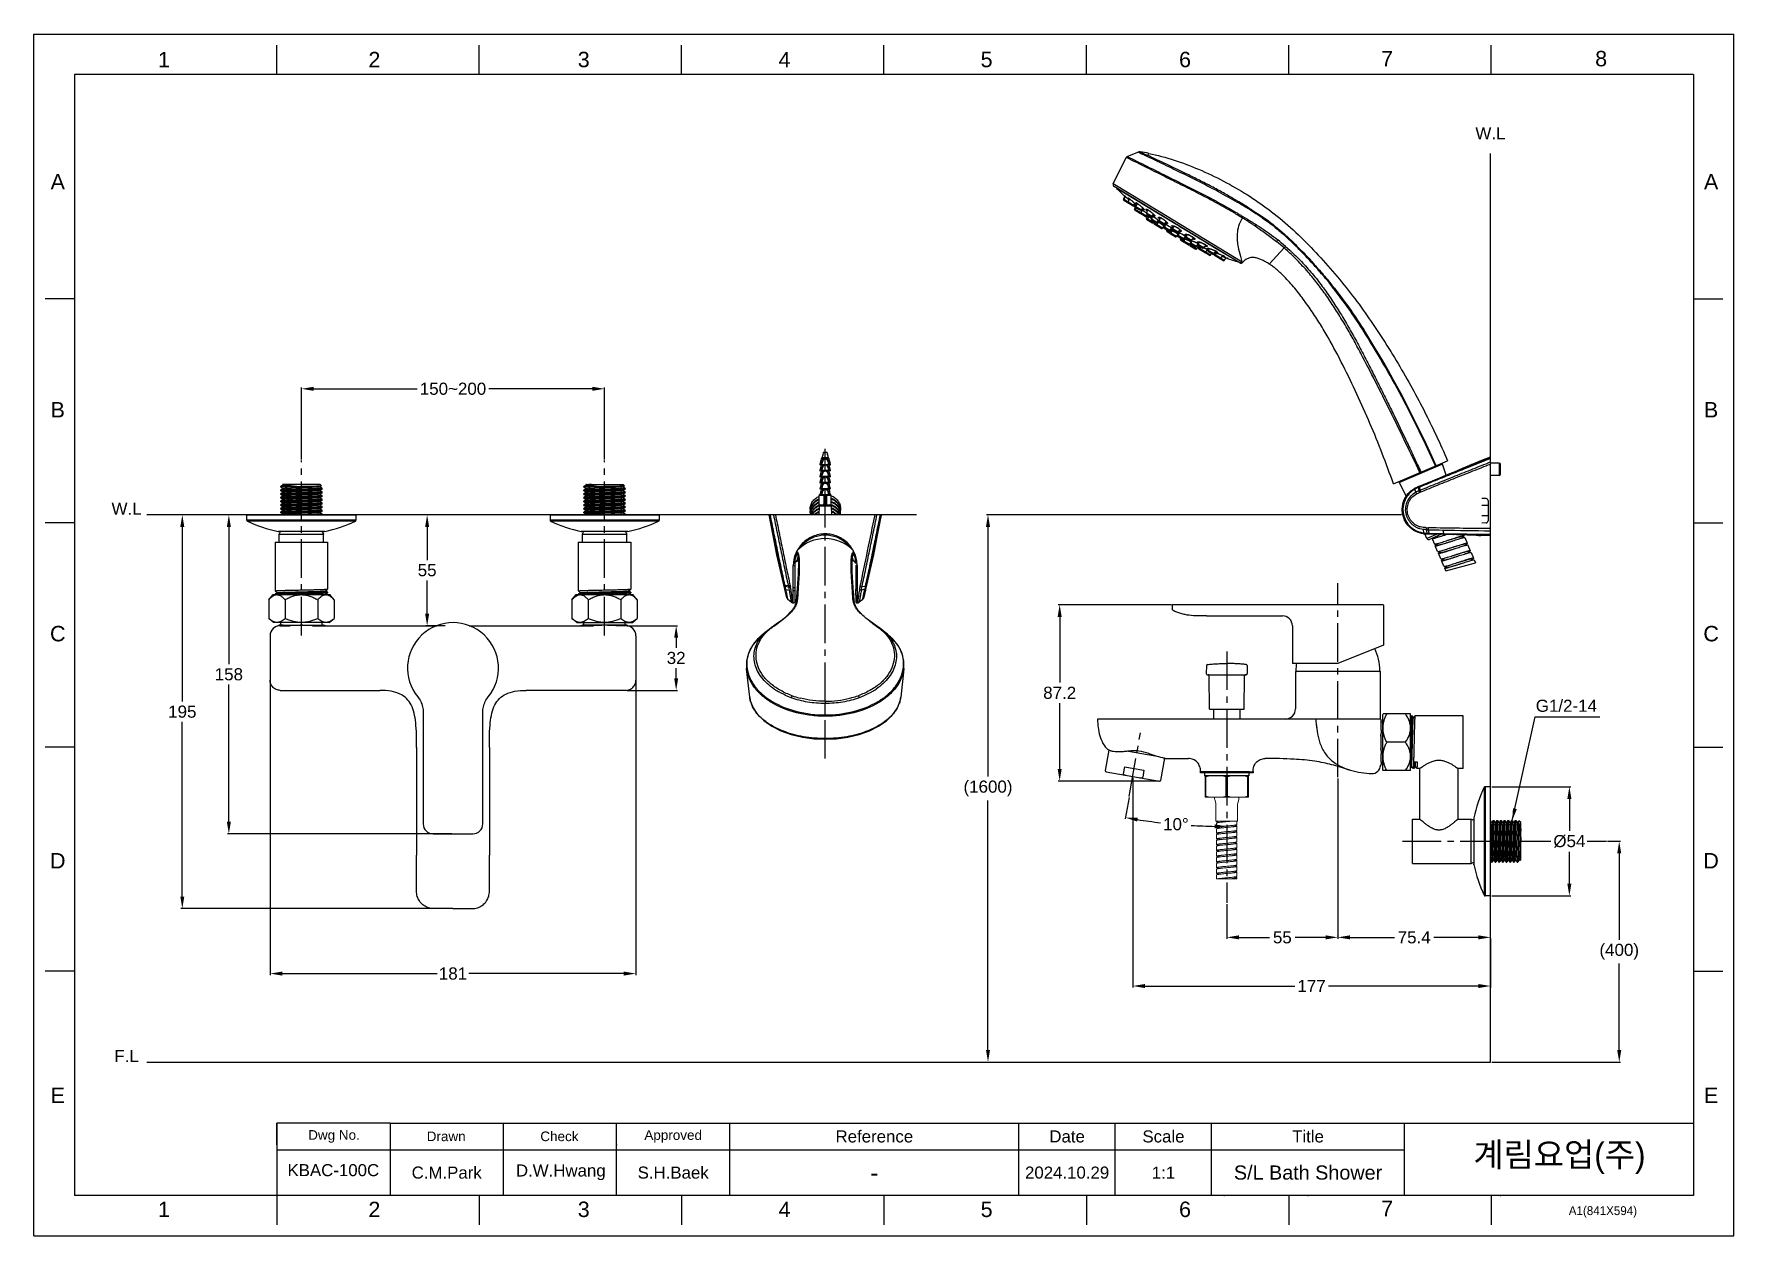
# Model space of a CAD drawing. Header units: millimetres. Extents: x 2881 to 3722, y -1342 to -748.
import ezdxf
from ezdxf.enums import TextEntityAlignment as Align

# ---------------------------------------------------------------- set-up
doc = ezdxf.new("R2010")
doc.units = ezdxf.units.MM
doc.linetypes.add('CENTER2', pattern=[28.575, 19.05, -3.175, 3.175, -3.175])
doc.linetypes.add('CENTERX2', pattern=[101.6, 63.5, -12.7, 12.7, -12.7])
for name, color, linetype in [('02___PRT_ALL_AXES', 7, 'Continuous'), ('7_ALL_FEATURES', 7, 'Continuous'), ('CENTER', 1, 'CENTER2'), ('FORM', 7, 'Continuous'), ('MAIN', 7, 'Continuous'), ('TEXT', 4, 'Continuous'), ('벽', 2, 'Continuous')]:
    doc.layers.add(name, color=color, linetype=linetype)
doc.layers.add('5', color=2, linetype='Continuous', lineweight=9)
doc.styles.add('ROMANS', font='Gulim.ttf')
doc.styles.get("Standard").update_dxf_attribs({"font": 'arial.ttf'})
doc.dimstyles.new('A4', dxfattribs={"dimtxt": 4, "dimasz": 3.5, "dimexe": 0.7, "dimexo": 0.625, "dimgap": 0.5, "dimtad": 1, "dimdec": 1, "dimdsep": 46, "dimtxsty": 'Standard', "dimcen": 2.5, "dimclrd": 5, "dimclre": 5, "dimclrt": 7, "dimadec": 3, "dimazin": 2, "dimtfac": 1, "dimtdec": 1, "dimtmove": 0, "dimatfit": 3, "dimfxl": 1.25, "dimarcsym": 0})

msp = doc.modelspace()

# ---------------------------------------------------------------- texts
at = {"layer": '5', "color": 4, "insert": (3623.68, -1077.12), "char_height": 6, "attachment_point": 1}
msp.add_mtext_dynamic_manual_height_columns('G1/2-14 ', width=31.987, gutter_width=12.5, heights=[0], dxfattribs=at)
at = {"layer": 'FORM', "color": 7, "linetype": 'Continuous', "char_height": 7.63, "attachment_point": 5}
for s, insert in [('1', (2945.06, -760.43)), ('2', (3049.14, -760.43)), ('3', (3152.7, -760.43)), ('4', (3252.05, -760.43)), ('5', (3352.01, -760.43)), ('6', (3450.17, -760.43)), ('7', (3550.12, -759.98)), ('8', (3656.03, -759.98))]:
    msp.add_mtext_dynamic_manual_height_columns(s, width=50.0595, gutter_width=12.51, heights=[0], dxfattribs=dict(at, insert=insert))
at = {"layer": 'FORM', "char_height": 7.63, "attachment_point": 5}
for s, width, insert in [('A', 10.0119, (2892.51, -820.84)), ('A', 10.0119, (3710.43, -820.84)), ('B', 10.0119, (2892.51, -933.67)), ('B', 10.0119, (3710.43, -933.67)), ('C', 10.0119, (2892.51, -1044.49)), ('C', 10.0119, (3710.43, -1044.49)), ('D', 10.0119, (2892.51, -1156.81)), ('D', 10.0119, (3710.43, -1156.81)), ('E', 10.0119, (2892.51, -1272.92)), ('E', 10.0119, (3710.43, -1272.92)), ('1', 50.0595, (2945.06, -1329.32)), ('2', 50.0595, (3049.14, -1329.32)), ('3', 50.0595, (3152.7, -1329.32)), ('4', 50.0595, (3252.05, -1329.32)), ('5', 50.0595, (3352.01, -1329.32)), ('6', 50.0595, (3450.17, -1329.32)), ('7', 50.0595, (3550.12, -1328.87))]:
    msp.add_mtext_dynamic_manual_height_columns(s, width=width, gutter_width=12.51, heights=[0], dxfattribs=dict(at, insert=insert))
at = {"layer": 'TEXT', "style": 'ROMANS'}
msp.add_text('A1(841X594)', height=4.3802, dxfattribs=at).set_placement((3640.02, -1332.11))
at = {"layer": 'TEXT', "attachment_point": 5}
for s, width, insert, char_height in [('Dwg No.', 56.019, (3029.17, -1293.18), 4.768), ('Drawn', 56.019, (3084.66, -1293.18), 4.768), ('Check', 56.019, (3140.68, -1293.18), 4.768), ('Approved', 56.019, (3196.96, -1293.24), 4.768), ('Reference', 143.0272, (3296.48, -1293.24), 5.959), ('Date', 47.6757, (3391.84, -1293.24), 5.959), ('Scale', 47.6757, (3439.51, -1293.24), 5.959), ('Title', 95.3515, (3511.03, -1293.24), 5.959), ('KBAC-100C', 56.019, (3028.83, -1309.92), 5.959), ('C.M.Park', 56.019, (3084.92, -1311.12), 5.959), ('D.W.Hwang', 56.019, (3141.36, -1310.95), 5.959), ('S.H.Baek', 56.019, (3196.96, -1311.12), 5.959), ('-', 143.0272, (3296.48, -1311.12), 8.34), ('2024.10.29', 47.6757, (3391.84, -1311.12), 5.959), ('1:1', 47.6757, (3439.51, -1311.12), 5.959), ('S/L Bath Shower', 80.4181, (3511.03, -1311.12), 7)]:
    msp.add_mtext_dynamic_manual_height_columns(s, width=width, gutter_width=29.8, heights=[0], dxfattribs=dict(at, insert=insert, char_height=char_height))
at = {"layer": 'TEXT', "linetype": 'CENTERX2', "insert": (3635.4, -1303.98), "char_height": 11.9189, "attachment_point": 5}
msp.add_mtext_dynamic_manual_height_columns('{\\fHYGothic-Medium|b0|i0|c129|p18;계림요업(주)}', width=143.0272, gutter_width=29.8, heights=[0], dxfattribs=at)
at = {"layer": '벽'}
for s, p in [('W.L', (3601.26, -796.86)), ('F.L', (2926.55, -1253.41))]:
    msp.add_text(s, height=6, dxfattribs=at).set_placement(p, align=Align.MIDDLE_CENTER)
msp.add_text('W.L', height=6, dxfattribs=at).set_placement((2926.55, -987.42), align=Align.BOTTOM_CENTER)

# ---------------------------------------------------------------- blocks, each defined once
blk = doc.blocks.new('*D137')
at = {"layer": '5', "color": 3, "lineweight": -2, "transparency": 16777216}
for p, q in [((3013.03, -958.22), (3013.03, -922.6)), ((3019.03, -923.3), (3070.26, -923.3)), ((3157.03, -923.3), (3105.81, -923.3)), ((3163.03, -958.22), (3163.03, -922.6))]:
    blk.add_line(p, q, dxfattribs=at)
at = {"layer": '5', "color": 3, "transparency": 16777216}
for points in [[(3019.03, -922.3), (3019.03, -924.3), (3013.03, -923.3)], [(3157.03, -922.3), (3157.03, -924.3), (3163.03, -923.3)]]:
    blk.add_solid(points, dxfattribs=at)
at = {"layer": 'DEFPOINTS', "color": 0, "transparency": 16777216}
for p in [(3163.03, -923.3), (3013.03, -958.85), (3163.03, -958.85)]:
    blk.add_point(p, dxfattribs=at)
at = {"layer": '5', "color": 4, "transparency": 16777216, "insert": (3088.03, -923.3), "char_height": 6, "attachment_point": 5}
blk.add_mtext('150~200', dxfattribs=at)
blk = doc.blocks.new('*D138')
at = {"layer": '5', "color": 3, "lineweight": -2, "transparency": 16777216}
for p, q in [((3084.1, -985.64), (3074.54, -985.64)), ((3075.24, -991.64), (3075.24, -1008.02)), ((3075.24, -1034.5), (3075.24, -1018.12)), ((3084.1, -1040.5), (3074.54, -1040.5))]:
    blk.add_line(p, q, dxfattribs=at)
at = {"layer": '5', "color": 3, "transparency": 16777216}
for points in [[(3074.24, -991.64), (3076.24, -991.64), (3075.24, -985.64)], [(3074.24, -1034.5), (3076.24, -1034.5), (3075.24, -1040.5)]]:
    blk.add_solid(points, dxfattribs=at)
at = {"layer": 'DEFPOINTS', "color": 0, "transparency": 16777216}
for p in [(3084.72, -985.64), (3075.24, -1040.5), (3084.72, -1040.5)]:
    blk.add_point(p, dxfattribs=at)
at = {"layer": '5', "color": 4, "transparency": 16777216, "insert": (3075.24, -1013.07), "char_height": 6, "attachment_point": 5}
blk.add_mtext('55', dxfattribs=at)
blk = doc.blocks.new('*D139')
at = {"layer": '5', "color": 3, "lineweight": -2, "transparency": 16777216}
for p, q in [((3174.16, -1040.5), (3199.13, -1040.5)), ((3198.43, -1046.5), (3198.43, -1051.43)), ((3198.43, -1066.5), (3198.43, -1061.56)), ((3174.16, -1072.5), (3199.13, -1072.5))]:
    blk.add_line(p, q, dxfattribs=at)
at = {"layer": '5', "color": 3, "transparency": 16777216}
for points in [[(3197.43, -1046.5), (3199.43, -1046.5), (3198.43, -1040.5)], [(3197.43, -1066.5), (3199.43, -1066.5), (3198.43, -1072.5)]]:
    blk.add_solid(points, dxfattribs=at)
at = {"layer": 'DEFPOINTS', "color": 0, "transparency": 16777216}
for p in [(3173.53, -1040.5), (3173.53, -1072.5), (3198.43, -1072.5)]:
    blk.add_point(p, dxfattribs=at)
at = {"layer": '5', "color": 4, "transparency": 16777216, "insert": (3198.43, -1056.5), "char_height": 6, "attachment_point": 5}
blk.add_mtext('32', dxfattribs=at)
blk = doc.blocks.new('*D140')
at = {"layer": '5', "color": 3, "lineweight": -2, "transparency": 16777216}
for p, q in [((2985.41, -985.64), (2953.42, -985.64)), ((2954.12, -991.64), (2954.12, -1078.01)), ((2954.12, -1174.5), (2954.12, -1088.13)), ((3087.41, -1180.5), (2953.42, -1180.5))]:
    blk.add_line(p, q, dxfattribs=at)
at = {"layer": '5', "color": 3, "transparency": 16777216}
for points in [[(2953.12, -991.64), (2955.12, -991.64), (2954.12, -985.64)], [(2953.12, -1174.5), (2955.12, -1174.5), (2954.12, -1180.5)]]:
    blk.add_solid(points, dxfattribs=at)
at = {"layer": 'DEFPOINTS', "color": 0, "transparency": 16777216}
for p in [(2986.03, -985.64), (2954.12, -1180.5), (3088.03, -1180.5)]:
    blk.add_point(p, dxfattribs=at)
at = {"layer": '5', "color": 4, "transparency": 16777216, "insert": (2954.12, -1083.07), "char_height": 6, "attachment_point": 5}
blk.add_mtext('195', dxfattribs=at)
blk = doc.blocks.new('*D141')
at = {"layer": '5', "color": 3, "lineweight": -2, "transparency": 16777216}
blk.add_line((3422.46, -1125.58), (3420.6, -1136.14), dxfattribs=at)
for start, end in [(261.19172, 263.48222), (266.51427, 268.80828)]:
    blk.add_arc((3470.81, -851.36), 288.48, start, end, dxfattribs=at)
at = {"layer": '5', "color": 3, "transparency": 16777216}
for points in [[(3426.48, -1137.42), (3426.8, -1135.45), (3420.72, -1135.45)], [(3464.82, -1138.77), (3464.8, -1140.77), (3470.81, -1139.83)]]:
    blk.add_solid(points, dxfattribs=at)
at = {"layer": 'DEFPOINTS', "color": 0, "transparency": 16777216}
for p in [(3470.81, -1053.26), (3428.13, -1093.45), (3422.57, -1124.96), (3437.32, -1137.88), (3470.81, -1177.69)]:
    blk.add_point(p, dxfattribs=at)
at = {"layer": '5', "color": 4, "transparency": 16777216, "insert": (3445.67, -1138.74), "char_height": 6, "attachment_point": 5}
blk.add_mtext('10°', dxfattribs=at)
blk = doc.blocks.new('*D142')
at = {"layer": '5', "color": 3, "lineweight": -2, "transparency": 16777216}
for p, q in [((2985.41, -985.64), (2976.45, -985.64)), ((2977.15, -991.64), (2977.15, -1059.51)), ((2977.15, -1137.5), (2977.15, -1069.63)), ((3087.41, -1143.5), (2976.45, -1143.5))]:
    blk.add_line(p, q, dxfattribs=at)
at = {"layer": '5', "color": 3, "transparency": 16777216}
for points in [[(2976.15, -991.64), (2978.15, -991.64), (2977.15, -985.64)], [(2976.15, -1137.5), (2978.15, -1137.5), (2977.15, -1143.5)]]:
    blk.add_solid(points, dxfattribs=at)
at = {"layer": 'DEFPOINTS', "color": 0, "transparency": 16777216}
for p in [(2977.15, -985.64), (2986.03, -985.64), (3088.03, -1143.5)]:
    blk.add_point(p, dxfattribs=at)
at = {"layer": '5', "color": 4, "transparency": 16777216, "insert": (2977.15, -1064.57), "char_height": 6, "attachment_point": 5}
blk.add_mtext('158', dxfattribs=at)
blk = doc.blocks.new('*D143')
at = {"layer": '5', "color": 3, "lineweight": -2, "transparency": 16777216}
for p, q in [((2997.53, -1057.11), (2997.53, -1213.33)), ((3178.53, -1057.11), (3178.53, -1213.33)), ((3003.53, -1212.63), (3080.27, -1212.63)), ((3172.53, -1212.63), (3095.8, -1212.63))]:
    blk.add_line(p, q, dxfattribs=at)
at = {"layer": '5', "color": 3, "transparency": 16777216}
for points in [[(3003.53, -1211.63), (3003.53, -1213.63), (2997.53, -1212.63)], [(3172.53, -1211.63), (3172.53, -1213.63), (3178.53, -1212.63)]]:
    blk.add_solid(points, dxfattribs=at)
at = {"layer": 'DEFPOINTS', "color": 0, "transparency": 16777216}
for p in [(2997.53, -1056.49), (3178.53, -1056.49), (3178.53, -1212.63)]:
    blk.add_point(p, dxfattribs=at)
at = {"layer": '5', "color": 4, "transparency": 16777216, "insert": (3088.03, -1212.63), "char_height": 6, "attachment_point": 5}
blk.add_mtext('181', dxfattribs=at)
blk = doc.blocks.new('*D144')
at = {"layer": '5', "color": 3, "lineweight": -2, "transparency": 16777216}
for p, q in [((3557.29, -985.64), (3352, -985.64)), ((3352.7, -991.64), (3352.7, -1115.09)), ((3352.7, -1250.41), (3352.7, -1126.96)), ((3353.32, -1256.41), (3353.4, -1256.41))]:
    blk.add_line(p, q, dxfattribs=at)
at = {"layer": '5', "color": 3, "transparency": 16777216}
for points in [[(3351.7, -991.64), (3353.7, -991.64), (3352.7, -985.64)], [(3351.7, -1250.41), (3353.7, -1250.41), (3352.7, -1256.41)]]:
    blk.add_solid(points, dxfattribs=at)
at = {"layer": 'DEFPOINTS', "color": 0, "transparency": 16777216}
for p in [(3557.92, -985.64), (3352.7, -1256.41), (3352.7, -1256.41)]:
    blk.add_point(p, dxfattribs=at)
at = {"layer": '5', "color": 4, "transparency": 16777216, "insert": (3352.7, -1121.03), "char_height": 6, "attachment_point": 5}
blk.add_mtext('(1600)', dxfattribs=at)
blk = doc.blocks.new('*D145')
at = {"layer": '5', "color": 3, "lineweight": -2, "transparency": 16777216}
for p, q in [((3443.49, -1030.13), (3387.46, -1030.13)), ((3388.16, -1036.13), (3388.16, -1068.68)), ((3388.16, -1111.36), (3388.16, -1078.81)), ((3437.25, -1117.36), (3387.46, -1117.36))]:
    blk.add_line(p, q, dxfattribs=at)
at = {"layer": '5', "color": 3, "transparency": 16777216}
for points in [[(3387.16, -1036.13), (3389.16, -1036.13), (3388.16, -1030.13)], [(3387.16, -1111.36), (3389.16, -1111.36), (3388.16, -1117.36)]]:
    blk.add_solid(points, dxfattribs=at)
at = {"layer": 'DEFPOINTS', "color": 0, "transparency": 16777216}
for p in [(3388.16, -1030.13), (3444.11, -1030.13), (3437.88, -1117.36)]:
    blk.add_point(p, dxfattribs=at)
at = {"layer": '5', "color": 4, "transparency": 16777216, "insert": (3388.16, -1073.74), "char_height": 6, "attachment_point": 5}
blk.add_mtext('87.2', dxfattribs=at)
blk = doc.blocks.new('*D146')
at = {"layer": '5', "color": 3, "lineweight": -2, "transparency": 16777216}
for p, q in [((3525.81, -1116.14), (3525.81, -1195.41)), ((3470.81, -1178.31), (3470.81, -1195.41)), ((3476.81, -1194.71), (3491.99, -1194.71)), ((3519.81, -1194.71), (3504.63, -1194.71))]:
    blk.add_line(p, q, dxfattribs=at)
at = {"layer": '5', "color": 3, "transparency": 16777216}
for points in [[(3476.81, -1193.71), (3476.81, -1195.71), (3470.81, -1194.71)], [(3519.81, -1193.71), (3519.81, -1195.71), (3525.81, -1194.71)]]:
    blk.add_solid(points, dxfattribs=at)
at = {"layer": 'DEFPOINTS', "color": 0, "transparency": 16777216}
for p in [(3525.81, -1115.52), (3470.81, -1177.69), (3525.81, -1194.71)]:
    blk.add_point(p, dxfattribs=at)
at = {"layer": '5', "color": 4, "transparency": 16777216, "insert": (3498.31, -1194.71), "char_height": 6, "attachment_point": 5}
blk.add_mtext('55', dxfattribs=at)
blk = doc.blocks.new('*D147')
at = {"layer": '5', "color": 3, "lineweight": -2, "transparency": 16777216}
for p, q in [((3525.81, -1194.09), (3525.81, -1194.01)), ((3601.26, -1194.09), (3601.26, -1194.01)), ((3531.81, -1194.71), (3553.78, -1194.71)), ((3595.26, -1194.71), (3573.29, -1194.71))]:
    blk.add_line(p, q, dxfattribs=at)
at = {"layer": '5', "color": 3, "transparency": 16777216}
for points in [[(3531.81, -1193.71), (3531.81, -1195.71), (3525.81, -1194.71)], [(3595.26, -1193.71), (3595.26, -1195.71), (3601.26, -1194.71)]]:
    blk.add_solid(points, dxfattribs=at)
at = {"layer": 'DEFPOINTS', "color": 0, "transparency": 16777216}
for p in [(3525.81, -1194.71), (3601.26, -1194.71), (3601.26, -1194.71)]:
    blk.add_point(p, dxfattribs=at)
at = {"layer": '5', "color": 4, "transparency": 16777216, "insert": (3563.54, -1194.71), "char_height": 6, "attachment_point": 5}
blk.add_mtext('75.4', dxfattribs=at)
blk = doc.blocks.new('*D148')
at = {"layer": '5', "color": 3, "lineweight": -2, "transparency": 16777216}
for p, q in [((3424.31, -1115.74), (3424.31, -1219.49)), ((3601.26, -1195.34), (3601.26, -1219.49)), ((3430.31, -1218.79), (3504.44, -1218.79)), ((3595.26, -1218.79), (3521.13, -1218.79))]:
    blk.add_line(p, q, dxfattribs=at)
at = {"layer": '5', "color": 3, "transparency": 16777216}
for points in [[(3430.31, -1217.79), (3430.31, -1219.79), (3424.31, -1218.79)], [(3595.26, -1217.79), (3595.26, -1219.79), (3601.26, -1218.79)]]:
    blk.add_solid(points, dxfattribs=at)
at = {"layer": 'DEFPOINTS', "color": 0, "transparency": 16777216}
for p in [(3424.31, -1115.11), (3601.26, -1194.71), (3601.26, -1218.79)]:
    blk.add_point(p, dxfattribs=at)
at = {"layer": '5', "color": 4, "transparency": 16777216, "insert": (3512.78, -1218.79), "char_height": 6, "attachment_point": 5}
blk.add_mtext('177', dxfattribs=at)
blk = doc.blocks.new('*D149')
at = {"layer": '5', "color": 3, "lineweight": -2, "transparency": 16777216}
for p, q in [((3601.89, -1120.18), (3641.01, -1120.18)), ((3640.31, -1126.18), (3640.31, -1141.95)), ((3640.31, -1168.18), (3640.31, -1152.41)), ((3601.89, -1174.18), (3641.01, -1174.18))]:
    blk.add_line(p, q, dxfattribs=at)
at = {"layer": '5', "color": 3, "transparency": 16777216}
for points in [[(3639.31, -1126.18), (3641.31, -1126.18), (3640.31, -1120.18)], [(3639.31, -1168.18), (3641.31, -1168.18), (3640.31, -1174.18)]]:
    blk.add_solid(points, dxfattribs=at)
at = {"layer": 'DEFPOINTS', "color": 0, "transparency": 16777216}
for p in [(3601.26, -1120.18), (3601.26, -1174.18), (3640.31, -1174.18)]:
    blk.add_point(p, dxfattribs=at)
at = {"layer": '5', "color": 4, "transparency": 16777216, "insert": (3640.31, -1147.18), "char_height": 6, "attachment_point": 5}
blk.add_mtext('%%C54', dxfattribs=at)
blk = doc.blocks.new('*D150')
at = {"layer": '5', "color": 3, "lineweight": -2, "transparency": 16777216}
for p, q in [((3659.24, -1147.18), (3665.68, -1147.18)), ((3664.98, -1153.18), (3664.98, -1195.86)), ((3664.98, -1250.41), (3664.98, -1207.72)), ((3601.89, -1256.41), (3665.68, -1256.41))]:
    blk.add_line(p, q, dxfattribs=at)
at = {"layer": '5', "color": 3, "transparency": 16777216}
for points in [[(3663.98, -1153.18), (3665.98, -1153.18), (3664.98, -1147.18)], [(3663.98, -1250.41), (3665.98, -1250.41), (3664.98, -1256.41)]]:
    blk.add_solid(points, dxfattribs=at)
at = {"layer": 'DEFPOINTS', "color": 0, "transparency": 16777216}
for p in [(3658.62, -1147.18), (3601.26, -1256.41), (3664.98, -1256.41)]:
    blk.add_point(p, dxfattribs=at)
at = {"layer": '5', "color": 4, "transparency": 16777216, "insert": (3664.98, -1201.79), "char_height": 6, "attachment_point": 5}
blk.add_mtext('(400)', dxfattribs=at)

# ---------------------------------------------------------------- dimensions: what is measured, and where the dimension line sits
at = {"layer": '5'}
dim = msp.add_linear_dim(base=(3163.03, -923.3), p1=(3013.03, -958.85), p2=(3163.03, -958.85), text='<>~200', dimstyle='A4', override={"dimtxt": 6, "dimasz": 6, "dimgap": 2, "dimtad": 0, "dimtih": 1, "dimclrd": 3, "dimclre": 3, "dimclrt": 4}, dxfattribs=at)
dim.commit()
dim.dimension.update_dxf_attribs({"geometry": '*D137', "text_midpoint": (3088.03, -923.3)})
for base, p1, p2, text, picture, middle in [((2954.12, -1180.5), (2986.03, -985.64), (3088.03, -1180.5), '195', '*D140', (2954.12, -1083.07)), ((2977.15, -985.64), (3088.03, -1143.5), (2986.03, -985.64), '158', '*D142', (2977.15, -1064.57)), ((3075.24, -1040.5), (3084.72, -985.64), (3084.72, -1040.5), '55', '*D138', (3075.24, -1013.07)), ((3352.7, -1256.41), (3557.92, -985.64), (3352.7, -1256.41), '(1600)', '*D144', (3352.7, -1121.03)), ((3640.31, -1174.18), (3601.26, -1120.18), (3601.26, -1174.18), '%%C<>', '*D149', (3640.31, -1147.18)), ((3664.98, -1256.41), (3658.62, -1147.18), (3601.26, -1256.41), '(400)', '*D150', (3664.98, -1201.79))]:
    dim = msp.add_linear_dim(base=base, p1=p1, p2=p2, angle=90, text=text, dimstyle='A4', override={"dimtxt": 6, "dimasz": 6, "dimgap": 2, "dimtad": 0, "dimtih": 1, "dimclrd": 3, "dimclre": 3, "dimclrt": 4}, dxfattribs=at)
    dim.commit()
    dim.dimension.update_dxf_attribs({"geometry": picture, "text_midpoint": middle})
for base, p1, p2, picture, middle in [((3388.16, -1030.13), (3437.88, -1117.36), (3444.11, -1030.13), '*D145', (3388.16, -1073.74)), ((3198.43, -1072.5), (3173.53, -1040.5), (3173.53, -1072.5), '*D139', (3198.43, -1056.5))]:
    dim = msp.add_linear_dim(base=base, p1=p1, p2=p2, angle=90, dimstyle='A4', override={"dimtxt": 6, "dimasz": 6, "dimgap": 2, "dimtad": 0, "dimtih": 1, "dimclrd": 3, "dimclre": 3, "dimclrt": 4}, dxfattribs=at)
    dim.commit()
    dim.dimension.update_dxf_attribs({"geometry": picture, "text_midpoint": middle})
for base, p1, p2, picture, middle in [((3178.53, -1212.63), (2997.53, -1056.49), (3178.53, -1056.49), '*D143', (3088.03, -1212.63)), ((3601.2623, -1218.7857), (3424.3054, -1115.1139), (3601.2623, -1194.7146), '*D148', (3512.7838, -1218.7857)), ((3525.81, -1194.71), (3470.81, -1177.69), (3525.81, -1115.52), '*D146', (3498.31, -1194.71)), ((3601.2623, -1194.7146), (3525.8125, -1194.7146), (3601.2623, -1194.7146), '*D147', (3563.5374, -1194.7146))]:
    dim = msp.add_linear_dim(base=base, p1=p1, p2=p2, dimstyle='A4', override={"dimtxt": 6, "dimasz": 6, "dimgap": 2, "dimtad": 0, "dimtih": 1, "dimclrd": 3, "dimclre": 3, "dimclrt": 4}, dxfattribs=at)
    dim.commit()
    dim.dimension.update_dxf_attribs({"geometry": picture, "text_midpoint": middle})
dim = msp.add_angular_dim_2l(base=(3437.3225, -1137.8842), line1=((3470.8124, -1053.2552), (3470.8124, -1177.6879)), line2=((3422.5689, -1124.962), (3428.1257, -1093.4481)), dimstyle='A4', override={"dimtxt": 6, "dimasz": 6, "dimgap": 2, "dimtad": 0, "dimtih": 1, "dimclrd": 3, "dimclre": 3, "dimclrt": 4}, dxfattribs=at)
dim.commit()
dim.dimension.update_dxf_attribs({"geometry": '*D141', "text_midpoint": (3445.6702, -1138.7371)})

# ---------------------------------------------------------------- linework, layer by layer
at = {"linetype": 'Continuous'}
for p, q in [((3421.63, -808.34), (3426.86, -806.14)), ((3427.59, -806.54), (3426.86, -806.14)), ((3430.04, -807.03), (3431.71, -807.81)), ((3431.74, -807.82), (3432.34, -806.84)), ((3414.67, -821.93), (3421.12, -808.82)), ((3421.22, -808.87), (3421.12, -808.82)), ((3421.63, -808.34), (3425.3, -810.17)), ((3431.71, -807.81), (3431.74, -807.82)), ((3436.66, -835.27), (3414.67, -821.93)), ((3477.36, -861.01), (3415.04, -823.22)), ((3435.76, -835.92), (3416.36, -824.16)), ((3419.74, -829.51), (3420.4, -828.17)), ((3424.75, -832.55), (3419.74, -829.51)), ((3419.85, -827.55), (3419.84, -827.53)), ((3419.88, -827.59), (3419.85, -827.55)), ((3420.1, -827.84), (3419.9, -827.62)), ((3424.09, -832.68), (3419.93, -830.16)), ((3419.94, -829.63), (3420.65, -828.18)), ((3420.57, -828.31), (3420.1, -827.84)), ((3420.12, -827.72), (3420.32, -827.89)), ((3420.2, -827.79), (3420.3, -827.87)), ((3421.91, -828.84), (3421.92, -828.83)), ((3421.92, -828.83), (3421.99, -828.84)), ((3422.11, -829.18), (3421.94, -828.95)), ((3421.99, -828.84), (3422.1, -828.9)), ((3421.99, -828.84), (3422.19, -828.94)), ((3422.03, -830.9), (3422.78, -829.37)), ((3422.1, -828.9), (3422.11, -828.91)), ((3422.11, -828.91), (3422.2, -828.95)), ((3422.6, -829.72), (3422.11, -829.18)), ((3422.2, -828.95), (3422.34, -829.04)), ((3422.23, -828.97), (3422.5, -829.15)), ((3424.06, -830.44), (3424.1, -830.47)), ((3424.57, -830.9), (3424.61, -830.94)), ((3424.75, -832.55), (3425.38, -831.69)), ((3424.93, -832.66), (3425.05, -832.42)), ((3425.47, -832.23), (3425.16, -832)), ((3425.32, -831.63), (3425.6, -831.92)), ((3425.33, -831.78), (3425.7, -832.04)), ((3425.5, -832.73), (3425.37, -832.58)), ((3425.83, -831.22), (3425.88, -831.23)), ((3425.85, -833.21), (3426.62, -831.64)), ((3425.88, -831.23), (3425.99, -831.27)), ((3426, -832.52), (3425.93, -832.51)), ((3426.01, -832.51), (3426, -832.52)), ((3426.05, -831.3), (3426.12, -831.35)), ((3426.08, -831.33), (3426.12, -831.35)), ((3426.11, -831.33), (3426.39, -831.49)), ((3426.12, -831.35), (3426.19, -831.38)), ((3426.12, -831.35), (3426.12, -831.35)), ((3426.19, -831.38), (3426.45, -831.53)), ((3426.19, -831.38), (3426.29, -831.55)), ((3426.29, -831.55), (3426.52, -831.85)), ((3426.57, -831.6), (3427, -831.9)), ((3475.32, -829.92), (3473.9, -829.09)), ((3425.81, -833.19), (3424.93, -832.66)), ((3425.6, -833.6), (3425.12, -833.3)), ((3425.23, -834.35), (3425.85, -833.1)), ((3431.16, -837.95), (3425.23, -834.35)), ((3427.59, -836.32), (3425.42, -835)), ((3425.71, -832.92), (3425.5, -832.73)), ((3425.53, -834.54), (3425.92, -833.76)), ((3425.67, -832.76), (3425.87, -832.91)), ((3425.76, -832.83), (3425.86, -832.9)), ((3428.57, -834.86), (3425.85, -833.21)), ((3425.86, -832.9), (3425.96, -832.98)), ((3425.92, -833.11), (3425.89, -833.09)), ((3427.9, -834.99), (3426.04, -833.86)), ((3430.5, -838.08), (3427.77, -836.43)), ((3428.25, -836.19), (3428.85, -835.37)), ((3428.43, -835), (3428.46, -835.02)), ((3428.44, -836.3), (3429.15, -834.87)), ((3428.57, -834.86), (3429.28, -833.88)), ((3428.97, -835.21), (3428.72, -834.97)), ((3428.74, -834.6), (3429.08, -834.82)), ((3428.75, -834.61), (3428.91, -834.71)), ((3428.82, -835.53), (3428.77, -835.49)), ((3428.91, -833.5), (3429.22, -833.81)), ((3429.08, -834.82), (3429.5, -835.11)), ((3429.12, -834.11), (3429.42, -834.29)), ((3429.22, -833.81), (3429.55, -834.17)), ((3429.55, -834.17), (3429.77, -834.46)), ((3429.71, -834.76), (3429.59, -834.72)), ((3429.75, -834.77), (3429.71, -834.76)), ((3431.08, -836.39), (3431.85, -834.81)), ((3433.8, -838.03), (3431.08, -836.39)), ((3431.11, -839), (3431.69, -837.82)), ((3434.47, -841.04), (3431.11, -839)), ((3431.16, -837.95), (3431.67, -837.26)), ((3433.14, -838.17), (3431.27, -837.03)), ((3433.81, -841.17), (3431.3, -839.65)), ((3431.37, -834.59), (3431.61, -834.69)), ((3431.42, -834.83), (3431.49, -834.93)), ((3431.44, -834.6), (3431.6, -834.68)), ((3431.49, -834.93), (3431.65, -835.14)), ((3431.52, -837.58), (3431.64, -837.63)), ((3431.54, -837.6), (3431.52, -837.58)), ((3431.88, -837.91), (3431.54, -837.6)), ((3431.61, -834.69), (3431.74, -834.76)), ((3431.62, -837.61), (3431.64, -837.62)), ((3431.65, -837.62), (3431.73, -837.67)), ((3431.69, -834.72), (3431.74, -834.76)), ((3431.74, -834.76), (3431.74, -834.76)), ((3431.74, -834.76), (3431.88, -834.83)), ((3431.75, -839.39), (3432.39, -838.11)), ((3432.14, -837.63), (3431.81, -837.43)), ((3431.83, -834.8), (3432.15, -834.98)), ((3431.83, -837.73), (3432.02, -837.86)), ((3431.88, -834.83), (3432.27, -835.06)), ((3431.94, -837.8), (3432.03, -837.87)), ((3432.03, -837.87), (3432.14, -837.94)), ((3432.38, -837.75), (3432.14, -837.63)), ((3432.35, -838.08), (3432.4, -838.12)), ((3432.46, -837.78), (3432.38, -837.75)), ((3432.86, -838.44), (3432.91, -838.47)), ((3433.51, -839.37), (3434.22, -837.92)), ((3433.51, -838.91), (3433.68, -839.03)), ((3436.23, -841.02), (3433.51, -839.37)), ((3433.87, -838.34), (3433.66, -838.14)), ((3435.56, -841.15), (3433.7, -840.02)), ((3433.8, -838.03), (3434.61, -836.93)), ((3433.93, -837.91), (3434.12, -838.11)), ((3433.97, -837.8), (3434.07, -837.85)), ((3434.07, -837.85), (3434.41, -838.04)), ((3434.24, -836.56), (3434.59, -836.9)), ((3434.37, -837.28), (3434.71, -837.43)), ((3434.65, -837.76), (3434.37, -837.63)), ((3434.37, -838.02), (3434.87, -838.33)), ((3434.41, -838.04), (3434.78, -838.27)), ((3434.47, -841.04), (3434.75, -840.66)), ((3434.61, -836.92), (3434.93, -837.27)), ((3434.69, -841.17), (3434.9, -840.76)), ((3438.2, -837.41), (3435.76, -835.92)), ((3436.23, -841.02), (3437.01, -839.95)), ((3436.37, -842.19), (3437.02, -840.88)), ((3436.43, -839.46), (3436.88, -839.83)), ((3436.86, -841.2), (3436.51, -840.92)), ((3436.88, -840.8), (3436.52, -840.61)), ((3436.53, -840.62), (3436.69, -840.7)), ((3448.84, -842.65), (3436.66, -835.27)), ((3436.69, -840.7), (3436.88, -840.8)), ((3437.01, -840.56), (3436.7, -840.39)), ((3436.88, -840.8), (3437.09, -840.93)), ((3436.98, -840.2), (3437.24, -840.32)), ((3436.99, -839.92), (3437.25, -840.16)), ((3437.07, -840), (3437.26, -840.18)), ((3437.32, -840.71), (3437.11, -840.61)), ((3437.26, -840.18), (3437.29, -840.22)), ((3437.3, -840.16), (3438.05, -838.64)), ((3440.02, -841.81), (3437.3, -840.16)), ((3437.42, -840.74), (3437.32, -840.71)), ((3439.36, -841.94), (3437.49, -840.81)), ((3437.52, -838.44), (3437.81, -838.54)), ((3437.58, -838.44), (3438.01, -838.6)), ((3437.81, -838.54), (3438.23, -838.72)), ((3446.14, -842.22), (3438.2, -837.41)), ((3438.23, -838.72), (3438.49, -838.85)), ((3438.46, -838.83), (3438.49, -838.85)), ((3438.49, -838.85), (3438.49, -838.85)), ((3438.49, -838.85), (3438.69, -838.96)), ((3440.02, -841.81), (3440.91, -840.59)), ((3440.09, -839.88), (3440.58, -840.27)), ((3440.58, -840.27), (3440.99, -840.64)), ((3440.99, -840.64), (3441.29, -840.97)), ((3478.85, -838.1), (3481.11, -839.44)), ((3439.09, -843.84), (3434.69, -841.17)), ((3438.43, -843.97), (3434.88, -841.82)), ((3437.41, -841.11), (3437.37, -841.09)), ((3438.06, -841.53), (3438.3, -841.69)), ((3438.14, -841.58), (3438.11, -841.56)), ((3438.26, -841.66), (3438.23, -841.64)), ((3438.3, -841.69), (3438.55, -841.86)), ((3438.57, -841.87), (3438.52, -841.84)), ((3439.09, -843.84), (3439.85, -842.8)), ((3439.66, -843.64), (3439.37, -843.46)), ((3439.43, -842.48), (3439.4, -842.46)), ((3439.46, -842.51), (3439.43, -842.48)), ((3439.48, -843.31), (3439.93, -843.58)), ((3439.93, -843.58), (3439.48, -843.31)), ((3440.04, -842.95), (3439.83, -842.84)), ((3439.92, -842.86), (3440.05, -842.97)), ((3439.97, -843.29), (3440.65, -841.91)), ((3442.69, -844.94), (3439.97, -843.29)), ((3440.05, -842.97), (3440.11, -843.01)), ((3440.1, -841.68), (3440.17, -841.8)), ((3440.11, -841.69), (3440.14, -841.69)), ((3440.14, -841.69), (3440.36, -841.77)), ((3442.02, -845.07), (3440.16, -843.94)), ((3440.18, -841.69), (3440.61, -841.87)), ((3440.36, -841.77), (3440.64, -841.9)), ((3440.62, -841), (3440.95, -841.12)), ((3440.65, -841.89), (3441.12, -842.13)), ((3441.12, -842.13), (3441.13, -842.15)), ((3441.12, -842.13), (3441.14, -842.14)), ((3441.13, -842.15), (3441.3, -842.23)), ((3441.13, -845.07), (3441.26, -844.79)), ((3445.92, -847.98), (3441.13, -845.07)), ((3443.18, -846.85), (3441.31, -845.72)), ((3442.44, -845.11), (3443.49, -845.74)), ((3443.49, -845.74), (3442.44, -845.11)), ((3442.69, -844.94), (3443.55, -843.76)), ((3443.31, -846.11), (3442.8, -845.8)), ((3443.17, -843.45), (3443.55, -843.75)), ((3443.2, -846.33), (3443.81, -845.09)), ((3443.63, -845.45), (3443.29, -845.2)), ((3443.38, -844.01), (3443.65, -844.11)), ((3445.26, -848.11), (3443.39, -846.98)), ((3443.47, -844.93), (3443.81, -845.09)), ((3443.76, -845.16), (3443.48, -844.94)), ((3443.68, -843.86), (3443.99, -844.15)), ((3443.99, -844.57), (3443.93, -844.56)), ((3444.01, -844.23), (3444.72, -842.79)), ((3446.73, -845.88), (3444.01, -844.23)), ((3444.18, -845.28), (3444.43, -845.41)), ((3446.07, -846.01), (3444.2, -844.88)), ((3444.29, -842.63), (3444.75, -842.78)), ((3444.42, -845.4), (3444.43, -845.41)), ((3444.43, -845.41), (3444.69, -845.55)), ((3444.7, -845.56), (3444.67, -845.54)), ((3444.69, -845.55), (3444.96, -845.71)), ((3444.74, -845.58), (3444.7, -845.56)), ((3444.75, -842.78), (3445.19, -842.97)), ((3444.92, -842.86), (3445.28, -843.02)), ((3444.96, -845.71), (3445.24, -845.87)), ((3445.26, -845.88), (3445.23, -845.86)), ((3445.24, -845.87), (3445.51, -846.03)), ((3445.28, -845.89), (3445.26, -845.88)), ((3445.28, -843.02), (3445.67, -843.22)), ((3445.32, -845.91), (3445.28, -845.89)), ((3445.51, -846.03), (3445.78, -846.19)), ((3445.67, -843.22), (3445.81, -843.29)), ((3445.78, -846.19), (3446.03, -846.35)), ((3445.8, -843.28), (3445.81, -843.29)), ((3445.92, -847.98), (3446.75, -846.84)), ((3446.03, -846.35), (3446.26, -846.5)), ((3446.31, -847.45), (3446.79, -847.75)), ((3446.31, -847.45), (3446.79, -847.75)), ((3446.52, -847.17), (3446.89, -847.35)), ((3446.67, -845.91), (3446.82, -845.94)), ((3446.73, -845.88), (3447.69, -844.57)), ((3447.04, -847.05), (3446.76, -846.84)), ((3446.82, -845.94), (3447.21, -846.06)), ((3446.83, -847.45), (3447.47, -846.17)), ((3449.55, -849.1), (3446.83, -847.45)), ((3446.88, -845.97), (3446.89, -845.99)), ((3446.89, -845.99), (3447.06, -846.19)), ((3446.99, -847.01), (3447.03, -847.05)), ((3448.89, -849.23), (3447.02, -848.1)), ((3447.06, -846.19), (3447.33, -846.43)), ((3447.21, -846.06), (3447.48, -846.16)), ((3447.39, -844.99), (3447.69, -845.07)), ((3447.95, -849.22), (3448.16, -848.81)), ((3452.35, -851.88), (3447.95, -849.22)), ((3478.38, -860.57), (3448.84, -842.65)), ((3448.87, -846.83), (3448.87, -846.84)), ((3449.54, -844.29), (3449.08, -844.01)), ((3451.2, -845.29), (3449.54, -844.29)), ((3449.55, -849.1), (3450.48, -847.84)), ((3450.04, -849.39), (3449.6, -849.12)), ((3449.63, -850.23), (3450.18, -849.12)), ((3449.69, -848.92), (3449.8, -848.96)), ((3449.73, -848.93), (3450.19, -849.12)), ((3449.8, -848.96), (3449.98, -849.03)), ((3450.08, -847.56), (3450.47, -847.82)), ((3450.63, -848.54), (3450.12, -848.35)), ((3450.31, -848.07), (3450.7, -848.18)), ((3450.47, -847.82), (3450.78, -848.06)), ((3450.67, -848.26), (3451.32, -846.93)), ((3453.39, -849.91), (3450.67, -848.26)), ((3450.68, -849.36), (3450.96, -849.49)), ((3452.72, -850.05), (3450.86, -848.91)), ((3450.96, -846.82), (3451.36, -846.94)), ((3451.83, -845.67), (3451.2, -845.29)), ((3451.43, -846.96), (3451.8, -847.1)), ((3451.74, -847.08), (3452.25, -847.29)), ((3455.31, -847.78), (3451.83, -845.67)), ((3452.25, -847.29), (3452.81, -847.56)), ((3452.81, -847.56), (3453.12, -847.73)), ((3453.13, -847.72), (3453.12, -847.73)), ((3453.39, -849.91), (3454.4, -848.53)), ((3454.13, -848.92), (3454.37, -848.97)), ((3454.2, -848.37), (3454.61, -848.68)), ((3455.69, -848.02), (3455.31, -847.78)), ((3456.25, -848.35), (3455.69, -848.02)), ((3457.65, -849.2), (3456.25, -848.35)), ((3457.8, -849.29), (3457.65, -849.2)), ((3459.95, -850.6), (3457.8, -849.29)), ((3451.69, -852.01), (3448.14, -849.86)), ((3450.96, -849.49), (3451.26, -849.64)), ((3451.21, -849.61), (3451.26, -849.64)), ((3451.89, -849.96), (3451.94, -849.99)), ((3451.94, -849.99), (3451.97, -850)), ((3451.97, -850), (3452.01, -850.03)), ((3452.29, -850.17), (3452.48, -850.28)), ((3452.29, -850.18), (3452.29, -850.17)), ((3452.35, -851.88), (3453.22, -850.7)), ((3452.48, -850.28), (3452.72, -850.41)), ((3452.57, -852.02), (3453, -851.14)), ((3455.93, -854.05), (3452.57, -852.02)), ((3452.63, -851.5), (3452.78, -851.59)), ((3452.89, -850.18), (3452.73, -850.05)), ((3455.27, -854.18), (3452.76, -852.66)), ((3452.83, -850.48), (3452.85, -850.49)), ((3453.08, -850.32), (3452.89, -850.18)), ((3453.07, -851.22), (3452.9, -851.13)), ((3453.06, -851.23), (3453.63, -850.07)), ((3453.06, -851.15), (3453.09, -851.17)), ((3455.78, -852.88), (3453.06, -851.23)), ((3453.4, -850.52), (3453.08, -850.32)), ((3453.42, -851.99), (3453.21, -852.4)), ((3453.25, -850.05), (3453.38, -850.15)), ((3453.25, -851.88), (3455.12, -853.01)), ((3453.35, -849.97), (3453.63, -850.07)), ((3453.66, -850.08), (3454.19, -850.29)), ((3455.78, -852.88), (3456.73, -851.58)), ((3455.93, -854.05), (3456.76, -852.92)), ((3455.99, -851.16), (3456.29, -851.32)), ((3456, -851.16), (3455.99, -851.16)), ((3456.1, -852.59), (3456.02, -852.55)), ((3456.63, -850.58), (3457.02, -850.65)), ((3456.72, -851.94), (3457.32, -850.74)), ((3459.44, -853.59), (3456.72, -851.94)), ((3456.79, -851.62), (3456.86, -851.67)), ((3456.84, -853.53), (3457.04, -853.14)), ((3462.77, -857.12), (3456.84, -853.53)), ((3458.78, -853.72), (3456.91, -852.59)), ((3456.93, -850.95), (3457.13, -851.09)), ((3457.02, -850.65), (3457.37, -850.75)), ((3459.76, -855.83), (3457.03, -854.17)), ((3457.1, -853.09), (3457.09, -853.09)), ((3457.55, -853.37), (3457.31, -853.27)), ((3457.36, -853.23), (3457.43, -853.26)), ((3457.49, -853.3), (3457.57, -853.34)), ((3457.55, -853.33), (3457.58, -853.35)), ((3457.58, -853.35), (3457.59, -853.36)), ((3457.99, -853.29), (3457.61, -853.08)), ((3457.7, -854.05), (3458.07, -853.29)), ((3457.71, -850.87), (3458.07, -850.99)), ((3458.87, -851.32), (3459.28, -851.51)), ((3459.28, -851.51), (3459.69, -851.72)), ((3459.44, -853.59), (3460.48, -852.18)), ((3459.48, -853.54), (3459.58, -853.58)), ((3459.69, -851.72), (3459.82, -851.79)), ((3459.82, -851.79), (3460, -851.89)), ((3459.84, -851.79), (3459.82, -851.79)), ((3462.11, -857.25), (3459.94, -855.94)), ((3462.31, -852.03), (3459.95, -850.6)), ((3460.28, -852.47), (3460.47, -852.51)), ((3460.42, -855.7), (3461.36, -854.41)), ((3460.51, -852.18), (3460.76, -852.36)), ((3460.76, -852.36), (3461.05, -852.59)), ((3461.06, -854.82), (3461.34, -854.93)), ((3461.06, -854.82), (3461.12, -854.84)), ((3461.12, -854.84), (3461.23, -854.89)), ((3461.67, -854.87), (3461.32, -854.75)), ((3461.34, -854.93), (3461.67, -855.07)), ((3461.42, -854.45), (3461.52, -854.5)), ((3461.44, -854.46), (3461.42, -854.45)), ((3461.42, -854.45), (3461.44, -854.46)), ((3461.44, -854.46), (3461.84, -854.67)), ((3461.52, -854.5), (3461.66, -854.58)), ((3461.98, -854.37), (3461.63, -854.18)), ((3461.7, -854.95), (3462.22, -853.89)), ((3464.42, -856.6), (3461.7, -854.95)), ((3461.85, -853.96), (3462.1, -854.11)), ((3463.75, -856.73), (3461.89, -855.6)), ((3462.28, -853.91), (3462.73, -854.05)), ((3462.44, -852.11), (3462.31, -852.03)), ((3462.55, -852.17), (3462.44, -852.11)), ((3464.8, -853.54), (3462.55, -852.17)), ((3462.77, -857.12), (3463.27, -856.44)), ((3464.42, -856.6), (3465.44, -855.2)), ((3464.6, -856.71), (3464.75, -856.41)), ((3469.61, -859.75), (3464.6, -856.71)), ((3464.64, -854.8), (3464.98, -854.96)), ((3465.06, -856.24), (3464.79, -856.09)), ((3468.95, -859.88), (3464.79, -857.36)), ((3474.74, -859.57), (3464.8, -853.54)), ((3464.88, -855.95), (3465.07, -855.99)), ((3464.98, -854.96), (3465.29, -855.11)), ((3465.34, -856.37), (3465.06, -856.24)), ((3465.07, -855.99), (3465.7, -856.16)), ((3465.18, -857.07), (3465.63, -856.14)), ((3465.78, -855.82), (3465.22, -855.68)), ((3465.29, -855.11), (3465.37, -855.15)), ((3465.4, -855.16), (3465.37, -855.15)), ((3465.37, -856.08), (3465.6, -856.19)), ((3465.5, -855.22), (3465.82, -855.4)), ((3465.6, -856.19), (3465.61, -856.2)), ((3465.63, -855.4), (3465.83, -855.43)), ((3465.82, -855.4), (3466.1, -855.59)), ((3467.9, -858.71), (3468.9, -857.35)), ((3468.28, -857.09), (3468.56, -857.21)), ((3468.45, -857.16), (3468.98, -857.39)), ((3468.56, -857.21), (3468.83, -857.32)), ((3468.6, -857.76), (3468.94, -857.88)), ((3469.26, -857.79), (3468.86, -857.68)), ((3469.29, -857.53), (3469.32, -857.55)), ((3469.35, -857.56), (3469.32, -857.55)), ((3469.35, -857.56), (3469.52, -857.65)), ((3469.64, -857.73), (3469.65, -857.74)), ((3499.18, -853.61), (3491.81, -861.56)), ((3499.19, -853.6), (3499.84, -852.85)), ((3499.85, -852.85), (3502, -854.77)), ((3468.94, -857.88), (3469.39, -858.04)), ((3468.95, -857.88), (3469.17, -857.96)), ((3469.61, -859.75), (3470.55, -858.47)), ((3470.19, -858.33), (3471.04, -858.65)), ((3470.56, -858.57), (3470.49, -858.55)), ((3470.66, -858.51), (3470.84, -858.58)), ((3470.84, -858.58), (3471, -858.64)), ((3471.31, -858.81), (3470.99, -858.72)), ((3471.21, -858.72), (3471.36, -858.78)), ((3471.27, -858.74), (3471.35, -858.78)), ((3471.38, -858.79), (3471.35, -858.78)), ((3471.45, -858.82), (3471.45, -858.82)), ((3474.95, -859.69), (3474.74, -859.57)), ((3475.91, -860.28), (3474.95, -859.69)), ((3475.91, -860.28), (3475.91, -860.28)), ((3538.55, -894.02), (3538.22, -894.24)), ((3270.23, -957.88), (3269.99, -958.8)), ((3270.24, -957.86), (3270.23, -957.88)), ((3271.23, -957.88), (3270.23, -957.88)), ((3270.28, -957.84), (3270.27, -957.85)), ((3271.25, -957.84), (3270.28, -957.84)), ((3270.39, -957.77), (3270.37, -957.8)), ((3270.48, -957.42), (3270.39, -957.77)), ((3271.3, -957.77), (3270.39, -957.77)), ((3273.87, -957.42), (3270.48, -957.42)), ((3270.6, -957.33), (3270.56, -957.35)), ((3270.56, -957.35), (3273.79, -957.35)), ((3270.63, -957.31), (3270.6, -957.33)), ((3270.65, -957.27), (3270.63, -957.31)), ((3270.65, -957.27), (3273.7, -957.27)), ((3270.94, -956.17), (3270.8, -956.71)), ((3271.16, -954.92), (3270.98, -955.64)), ((3271.09, -955.64), (3270.98, -955.64)), ((3273.19, -954.92), (3271.16, -954.92)), ((3271.21, -958.14), (3271.34, -958.25)), ((3273.1, -954.84), (3271.25, -954.84)), ((3271.25, -957.84), (3271.3, -957.84)), ((3271.38, -957.77), (3271.3, -957.77)), ((3271.3, -957.84), (3271.34, -957.84)), ((3271.34, -957.89), (3271.34, -957.84)), ((3271.49, -957.85), (3271.34, -957.84)), ((3271.49, -957.89), (3271.34, -957.89)), ((3271.34, -958.01), (3271.46, -958.14)), ((3271.51, -958.22), (3271.46, -958.14)), ((3271.49, -957.89), (3271.49, -957.85)), ((3271.67, -957.88), (3271.49, -957.85)), ((3271.65, -957.85), (3271.67, -957.87)), ((3271.68, -957.85), (3271.67, -957.88)), ((3271.67, -957.87), (3271.67, -957.88)), ((3271.68, -957.88), (3271.67, -957.88)), ((3271.68, -957.88), (3271.73, -957.97)), ((3271.81, -957.74), (3271.76, -957.69)), ((3272.18, -957.68), (3272.18, -958)), ((3272.55, -957.74), (3272.59, -957.69)), ((3272.67, -957.88), (3272.63, -957.97)), ((3272.68, -957.87), (3272.67, -957.85)), ((3272.68, -957.87), (3272.67, -957.88)), ((3272.86, -957.85), (3272.68, -957.88)), ((3272.68, -957.88), (3272.68, -957.87)), ((3272.68, -957.88), (3272.69, -957.87)), ((3272.69, -957.87), (3272.7, -957.85)), ((3272.84, -958.22), (3272.89, -958.14)), ((3273.01, -957.84), (3272.86, -957.85)), ((3272.86, -957.89), (3272.86, -957.85)), ((3273.01, -957.89), (3272.86, -957.89)), ((3273.01, -958.01), (3272.89, -958.14)), ((3273.01, -957.77), (3272.97, -957.77)), ((3273.96, -957.77), (3273.01, -957.77)), ((3273.01, -957.89), (3273.01, -957.84)), ((3273.05, -957.84), (3273.01, -957.84)), ((3273.14, -958.14), (3273.01, -958.25)), ((3274.07, -957.84), (3273.05, -957.84)), ((3274.12, -957.88), (3273.13, -957.88)), ((3273.19, -954.92), (3273.38, -955.64)), ((3273.38, -955.64), (3273.27, -955.64)), ((3273.55, -956.71), (3273.41, -956.17)), ((3273.72, -957.31), (3273.7, -957.27)), ((3273.75, -957.33), (3273.72, -957.31)), ((3273.79, -957.35), (3273.75, -957.33)), ((3273.96, -957.77), (3273.87, -957.42)), ((3273.98, -957.8), (3273.96, -957.77)), ((3274.06, -957.84), (3274.03, -957.84)), ((3274.12, -957.88), (3274.11, -957.86)), ((3274.36, -958.8), (3274.12, -957.88)), ((3269.86, -959.3), (3269.5, -960.72)), ((3269.5, -960.72), (3270.07, -960.72)), ((3269.98, -961.86), (3269.5, -963.72)), ((3270.07, -963.72), (3269.5, -963.72)), ((3269.98, -964.86), (3269.5, -966.72)), ((3270.07, -966.72), (3269.5, -966.72)), ((3269.6, -960.84), (3274.75, -960.84)), ((3274.75, -963.84), (3269.6, -963.84)), ((3274.75, -966.84), (3269.6, -966.84)), ((3269.99, -958.8), (3269.86, -959.3)), ((3270.21, -960.97), (3269.98, -961.86)), ((3270.21, -963.97), (3269.98, -964.86)), ((3270.21, -966.97), (3269.98, -967.86)), ((3270.07, -960.72), (3270.23, -960.74)), ((3270.23, -963.74), (3270.07, -963.72)), ((3270.23, -966.74), (3270.07, -966.72)), ((3270.11, -960.84), (3270.14, -960.85)), ((3270.11, -963.84), (3270.14, -963.85)), ((3270.11, -966.84), (3270.14, -966.85)), ((3270.14, -960.85), (3270.18, -960.87)), ((3270.14, -963.85), (3270.18, -963.87)), ((3270.14, -966.85), (3270.18, -966.87)), ((3270.18, -960.87), (3270.2, -960.9)), ((3270.18, -963.87), (3270.2, -963.9)), ((3270.18, -966.87), (3270.2, -966.9)), ((3270.2, -960.9), (3270.21, -960.93)), ((3270.2, -963.9), (3270.21, -963.93)), ((3270.2, -966.9), (3270.21, -966.93)), ((3270.21, -960.93), (3270.21, -960.97)), ((3271.18, -960.97), (3270.21, -960.97)), ((3270.21, -963.93), (3270.21, -963.97)), ((3271.18, -963.97), (3270.21, -963.97)), ((3270.21, -966.93), (3270.21, -966.97)), ((3271.18, -966.97), (3270.21, -966.97)), ((3270.23, -960.74), (3270.43, -960.74)), ((3270.23, -960.74), (3270.23, -960.84)), ((3270.23, -963.84), (3270.23, -963.74)), ((3270.43, -963.74), (3270.23, -963.74)), ((3270.23, -966.84), (3270.23, -966.74)), ((3270.43, -966.74), (3270.23, -966.74)), ((3270.51, -960.72), (3273.84, -960.72)), ((3273.84, -963.72), (3270.51, -963.72)), ((3273.84, -966.72), (3270.51, -966.72)), ((3270.81, -958.87), (3270.88, -958.91)), ((3270.82, -961.84), (3270.9, -961.88)), ((3270.82, -964.84), (3270.9, -964.88)), ((3270.92, -958.93), (3270.88, -958.91)), ((3270.94, -961.9), (3270.9, -961.88)), ((3270.94, -964.9), (3270.9, -964.88)), ((3271.21, -961.14), (3271.34, -961.25)), ((3271.21, -964.14), (3271.34, -964.25)), ((3271.21, -967.14), (3271.34, -967.25)), ((3271.31, -960.84), (3271.31, -960.94)), ((3271.42, -960.94), (3271.31, -960.94)), ((3271.31, -963.84), (3271.31, -963.94)), ((3271.42, -963.94), (3271.31, -963.94)), ((3271.31, -966.84), (3271.31, -966.94)), ((3271.42, -966.94), (3271.31, -966.94)), ((3271.42, -960.84), (3271.42, -960.94)), ((3271.63, -961.02), (3271.42, -960.94)), ((3271.42, -963.84), (3271.42, -963.94)), ((3271.63, -964.02), (3271.42, -963.94)), ((3271.42, -966.84), (3271.42, -966.94)), ((3271.63, -967.02), (3271.42, -966.94)), ((3272.18, -960.84), (3272.18, -961)), ((3272.18, -963.84), (3272.18, -964)), ((3272.18, -966.84), (3272.18, -967)), ((3272.93, -960.94), (3272.72, -961.02)), ((3272.93, -963.94), (3272.72, -964.02)), ((3272.93, -966.94), (3272.72, -967.02)), ((3272.93, -960.84), (3272.93, -960.94)), ((3273.04, -960.94), (3272.93, -960.94)), ((3272.93, -963.84), (3272.93, -963.94)), ((3273.04, -963.94), (3272.93, -963.94)), ((3272.93, -966.84), (3272.93, -966.94)), ((3273.04, -966.94), (3272.93, -966.94)), ((3273.14, -961.14), (3273.01, -961.25)), ((3273.14, -964.14), (3273.01, -964.25)), ((3273.14, -967.14), (3273.01, -967.25)), ((3273.04, -960.84), (3273.04, -960.94)), ((3273.04, -963.84), (3273.04, -963.94)), ((3273.04, -966.84), (3273.04, -966.94)), ((3274.14, -960.97), (3273.17, -960.97)), ((3274.14, -963.97), (3273.17, -963.97)), ((3274.14, -966.97), (3273.17, -966.97)), ((3273.41, -961.9), (3273.45, -961.88)), ((3273.41, -964.9), (3273.45, -964.88)), ((3273.43, -958.93), (3273.47, -958.91)), ((3273.53, -961.84), (3273.45, -961.88)), ((3273.53, -964.84), (3273.45, -964.88)), ((3273.54, -958.87), (3273.47, -958.91)), ((3273.92, -960.74), (3274.12, -960.74)), ((3274.12, -963.74), (3273.92, -963.74)), ((3274.12, -966.74), (3273.92, -966.74)), ((3274.12, -960.74), (3274.28, -960.72)), ((3274.12, -960.74), (3274.12, -960.84)), ((3274.28, -963.72), (3274.12, -963.74)), ((3274.12, -963.84), (3274.12, -963.74)), ((3274.28, -966.72), (3274.12, -966.74)), ((3274.12, -966.84), (3274.12, -966.74)), ((3274.14, -960.93), (3274.15, -960.9)), ((3274.14, -960.97), (3274.14, -960.93)), ((3274.37, -961.86), (3274.14, -960.97)), ((3274.14, -963.93), (3274.15, -963.9)), ((3274.14, -963.97), (3274.14, -963.93)), ((3274.37, -964.86), (3274.14, -963.97)), ((3274.14, -966.93), (3274.15, -966.9)), ((3274.14, -966.97), (3274.14, -966.93)), ((3274.37, -967.86), (3274.14, -966.97)), ((3274.15, -960.9), (3274.18, -960.87)), ((3274.15, -963.9), (3274.18, -963.87)), ((3274.15, -966.9), (3274.18, -966.87)), ((3274.18, -960.87), (3274.21, -960.85)), ((3274.18, -963.87), (3274.21, -963.85)), ((3274.18, -966.87), (3274.21, -966.85)), ((3274.21, -960.85), (3274.24, -960.84)), ((3274.21, -963.85), (3274.24, -963.84)), ((3274.21, -966.85), (3274.24, -966.84)), ((3274.28, -960.72), (3274.85, -960.72)), ((3274.85, -963.72), (3274.28, -963.72)), ((3274.85, -966.72), (3274.28, -966.72)), ((3274.6, -959.74), (3274.36, -958.8)), ((3274.85, -963.72), (3274.37, -961.86)), ((3274.85, -966.72), (3274.37, -964.86)), ((3274.85, -960.72), (3274.6, -959.74)), ((3553.25, -970.28), (3580.07, -958.93)), ((3577.48, -960.6), (3556.33, -969.58)), ((3556.43, -969.3), (3577.21, -960.48)), ((3574.93, -961.11), (3575.05, -961.4)), ((3269.85, -974.37), (3269.49, -975.77)), ((3269.98, -967.86), (3269.5, -969.72)), ((3270.07, -969.72), (3269.5, -969.72)), ((3269.98, -970.86), (3269.5, -972.72)), ((3270.07, -972.72), (3269.5, -972.72)), ((3274.75, -969.84), (3269.6, -969.84)), ((3274.75, -972.84), (3269.6, -972.84)), ((3269.98, -973.87), (3269.85, -974.37)), ((3270.21, -969.97), (3269.98, -970.86)), ((3270.21, -972.97), (3269.98, -973.87)), ((3270.23, -969.74), (3270.07, -969.72)), ((3270.23, -972.74), (3270.07, -972.72)), ((3270.11, -969.84), (3270.14, -969.85)), ((3270.11, -972.84), (3270.14, -972.85)), ((3270.14, -969.85), (3270.18, -969.87)), ((3270.14, -972.85), (3270.18, -972.87)), ((3270.18, -969.87), (3270.2, -969.9)), ((3270.18, -972.87), (3270.2, -972.9)), ((3270.2, -969.9), (3270.21, -969.93)), ((3270.2, -972.9), (3270.21, -972.93)), ((3270.21, -969.93), (3270.21, -969.97)), ((3270.21, -969.97), (3271.18, -969.97)), ((3270.21, -972.93), (3270.21, -972.97)), ((3270.21, -972.97), (3271.18, -972.97)), ((3270.23, -969.84), (3270.23, -969.74)), ((3270.43, -969.74), (3270.23, -969.74)), ((3270.23, -972.84), (3270.23, -972.74)), ((3270.43, -972.74), (3270.23, -972.74)), ((3273.84, -969.72), (3270.51, -969.72)), ((3273.84, -972.72), (3270.51, -972.72)), ((3270.82, -967.84), (3270.9, -967.88)), ((3270.82, -970.84), (3270.9, -970.88)), ((3270.82, -973.84), (3270.9, -973.88)), ((3270.94, -967.9), (3270.9, -967.88)), ((3270.94, -970.9), (3270.9, -970.88)), ((3270.94, -973.9), (3270.9, -973.88)), ((3271.21, -970.14), (3271.34, -970.25)), ((3271.21, -973.14), (3271.34, -973.25)), ((3271.31, -969.94), (3271.31, -969.84)), ((3271.31, -969.94), (3271.42, -969.94)), ((3271.31, -972.94), (3271.31, -972.84)), ((3271.31, -972.94), (3271.42, -972.94)), ((3271.42, -969.94), (3271.42, -969.84)), ((3271.42, -969.94), (3271.63, -970.02)), ((3271.42, -972.94), (3271.42, -972.84)), ((3271.42, -972.94), (3271.63, -973.02)), ((3272.18, -970), (3272.18, -969.84)), ((3272.18, -973), (3272.18, -972.84)), ((3272.72, -970.02), (3272.93, -969.94)), ((3272.72, -973.02), (3272.93, -972.94)), ((3272.93, -969.94), (3272.93, -969.84)), ((3272.93, -969.94), (3273.04, -969.94)), ((3272.93, -972.94), (3272.93, -972.84)), ((3272.93, -972.94), (3273.04, -972.94)), ((3273.14, -970.14), (3273.01, -970.25)), ((3273.14, -973.14), (3273.01, -973.25)), ((3273.04, -969.94), (3273.04, -969.84)), ((3273.04, -972.94), (3273.04, -972.84)), ((3273.17, -969.97), (3274.14, -969.97)), ((3273.17, -972.97), (3274.14, -972.97)), ((3273.41, -967.9), (3273.45, -967.88)), ((3273.41, -970.9), (3273.45, -970.88)), ((3273.41, -973.9), (3273.45, -973.88)), ((3273.53, -967.84), (3273.45, -967.88)), ((3273.53, -970.84), (3273.45, -970.88)), ((3273.53, -973.84), (3273.45, -973.88)), ((3274.12, -969.74), (3273.92, -969.74)), ((3274.12, -972.74), (3273.92, -972.74)), ((3274.28, -969.72), (3274.12, -969.74)), ((3274.12, -969.84), (3274.12, -969.74)), ((3274.28, -972.72), (3274.12, -972.74)), ((3274.12, -972.84), (3274.12, -972.74)), ((3274.14, -969.93), (3274.15, -969.9)), ((3274.14, -969.97), (3274.14, -969.93)), ((3274.37, -970.86), (3274.14, -969.97)), ((3274.14, -972.93), (3274.15, -972.9)), ((3274.14, -972.97), (3274.14, -972.93)), ((3274.38, -973.87), (3274.14, -972.97)), ((3274.15, -969.9), (3274.18, -969.87)), ((3274.15, -972.9), (3274.18, -972.87)), ((3274.18, -969.87), (3274.21, -969.85)), ((3274.18, -972.87), (3274.21, -972.85)), ((3274.21, -969.85), (3274.24, -969.84)), ((3274.21, -972.85), (3274.24, -972.84)), ((3274.85, -969.72), (3274.28, -969.72)), ((3274.85, -972.72), (3274.28, -972.72)), ((3274.85, -969.72), (3274.37, -967.86)), ((3274.85, -972.72), (3274.37, -970.86)), ((3274.5, -974.37), (3274.38, -973.87)), ((3274.86, -975.77), (3274.5, -974.37)), ((3558.35, -968.12), (3558.48, -968.43)), ((3264.68, -983.08), (3264.68, -984.25)), ((3269.16, -981.33), (3269.09, -985.64)), ((3275.19, -981.33), (3269.16, -981.33)), ((3269.17, -977.63), (3269.18, -977.63)), ((3269.18, -977.65), (3269.19, -977.64)), ((3269.18, -981.26), (3269.18, -977.64)), ((3269.18, -977.64), (3269.22, -977.64)), ((3269.22, -977.64), (3269.22, -976.04)), ((3269.85, -976.04), (3269.22, -976.04)), ((3269.99, -975.84), (3269.4, -975.84)), ((3269.48, -975.8), (3269.46, -975.82)), ((3270.06, -975.77), (3269.49, -975.77)), ((3269.94, -976.04), (3269.85, -976.04)), ((3269.86, -980.64), (3274.49, -980.64)), ((3270.23, -976.04), (3269.94, -976.04)), ((3270.09, -975.84), (3269.99, -975.84)), ((3270.23, -975.74), (3270.06, -975.77)), ((3270.36, -975.84), (3270.09, -975.84)), ((3270.43, -975.75), (3270.23, -975.74)), ((3270.23, -975.74), (3270.23, -975.84)), ((3270.34, -976.04), (3270.23, -976.04)), ((3271.47, -976.04), (3270.34, -976.04)), ((3270.45, -975.84), (3270.36, -975.84)), ((3271.52, -975.84), (3270.45, -975.84)), ((3273.84, -975.77), (3270.51, -975.77)), ((3271.47, -976.04), (3271.47, -980.24)), ((3271.51, -976.04), (3271.47, -976.04)), ((3271.55, -980.24), (3271.47, -980.24)), ((3271.54, -976.04), (3271.51, -976.04)), ((3271.63, -975.84), (3271.52, -975.84)), ((3271.55, -976.25), (3271.55, -980.24)), ((3271.73, -980.24), (3271.55, -980.24)), ((3272.72, -975.84), (3271.63, -975.84)), ((3272.7, -980.34), (3271.65, -980.34)), ((3272.68, -980.44), (3271.67, -980.44)), ((3272.63, -975.89), (3271.72, -975.89)), ((3271.73, -980.24), (3271.73, -976.14)), ((3271.73, -980.24), (3272.62, -980.24)), ((3272.62, -976.14), (3272.62, -980.24)), ((3272.75, -980.33), (3272.62, -980.24)), ((3272.84, -975.84), (3272.72, -975.84)), ((3272.8, -976.25), (3272.8, -980.24)), ((3272.88, -980.24), (3272.8, -980.24)), ((3272.84, -976.04), (3272.81, -976.04)), ((3273.9, -975.84), (3272.84, -975.84)), ((3272.88, -976.04), (3272.84, -976.04)), ((3272.88, -980.24), (3272.88, -976.04)), ((3274.01, -976.04), (3272.88, -976.04)), ((3273.99, -975.84), (3273.9, -975.84)), ((3274.12, -975.74), (3273.93, -975.75)), ((3274.26, -975.84), (3273.99, -975.84)), ((3274.12, -976.04), (3274.01, -976.04)), ((3274.3, -975.77), (3274.12, -975.74)), ((3274.12, -975.74), (3274.12, -975.84)), ((3274.41, -976.04), (3274.12, -976.04)), ((3274.36, -975.84), (3274.26, -975.84)), ((3274.86, -975.77), (3274.3, -975.77)), ((3274.95, -975.84), (3274.36, -975.84)), ((3274.5, -976.04), (3274.41, -976.04)), ((3275.13, -976.04), (3274.5, -976.04)), ((3274.89, -975.82), (3274.87, -975.8)), ((3275.13, -977.64), (3275.13, -976.04)), ((3275.13, -977.64), (3275.18, -977.64)), ((3275.18, -981.26), (3275.18, -977.64)), ((3275.19, -981.33), (3275.26, -985.64)), ((3279.68, -982.29), (3279.68, -983.47)), ((3279.68, -985.03), (3279.68, -983.86)), ((3299.94, -985.64), (3244.51, -985.64)), ((3264.68, -984.64), (3264.68, -985.64)), ((3269.09, -985.61), (3269.07, -985.64)), ((3275.26, -985.61), (3275.29, -985.64)), ((3279.68, -985.64), (3279.68, -985.42)), ((3257.48, -1008.91), (3257.51, -1008.96)), ((3286.81, -1008.96), (3286.84, -1008.91)), ((3256.37, -1021.58), (3256.37, -1010.73)), ((3257.07, -1009.72), (3257.08, -1027.3)), ((3287.25, -1010.59), (3287.25, -1010.62)), ((3287.25, -1010.59), (3287.25, -1010.62)), ((3287.25, -1010.62), (3287.26, -1019.49)), ((3287.98, -1010.73), (3287.98, -1023.08)), ((3251.9, -1020.73), (3251.76, -1020.12)), ((3252.22, -1022.16), (3251.9, -1020.73)), ((3252.37, -1020.99), (3252.23, -1020.38)), ((3252.23, -1020.38), (3253.88, -1020.62)), ((3252.37, -1020.99), (3254.02, -1021.24)), ((3252.69, -1022.52), (3252.37, -1020.99)), ((3252.7, -1022.55), (3254.35, -1022.99)), ((3253.88, -1020.62), (3254.02, -1021.24)), ((3254.82, -1020.59), (3254.96, -1021.2)), ((3256.33, -1029.27), (3256.37, -1023.2)), ((3256.33, -1029.18), (3256.35, -1025.6)), ((3256.35, -1025.6), (3256.36, -1024.84)), ((3256.37, -1023.2), (3256.37, -1021.58)), ((3287.26, -1019.49), (3287.24, -1019.49)), ((3287.26, -1022.51), (3287.24, -1022.5)), ((3287.26, -1025.44), (3287.24, -1025.42)), ((3287.26, -1019.49), (3287.26, -1022.51)), ((3287.26, -1025.44), (3287.26, -1022.94)), ((3287.26, -1025.44), (3287.28, -1028.99)), ((3291.79, -1022.42), (3290.03, -1022.88)), ((3290.03, -1022.88), (3290.05, -1022.75)), ((3290.35, -1021.19), (3292.11, -1020.93)), ((3292.11, -1020.93), (3291.79, -1022.42)), ((3253.25, -1026.79), (3253.25, -1026.79)), ((3255.38, -1028.93), (3253.75, -1027.59)), ((3256.33, -1029.27), (3256.26, -1029.27)), ((3257.08, -1027.28), (3257.07, -1028.99)), ((3287.28, -1028.99), (3287.24, -1028.95)), ((3288.09, -1029.27), (3288.02, -1029.27)), ((3290.73, -1027.49), (3288.97, -1028.93)), ((3290.73, -1027.49), (3290.73, -1027.48)), ((3291.23, -1026.69), (3291.23, -1026.69)), ((3245.38, -1041.62), (3243.55, -1043)), ((3250.31, -1038.04), (3248.6, -1039.33)), ((3248.61, -1039.33), (3248.6, -1039.33)), ((3248.67, -1039.42), (3248.63, -1039.45)), ((3295.66, -1039.42), (3295.7, -1039.45)), ((3295.73, -1039.33), (3295.73, -1039.33)), ((3238.66, -1047.2), (3238.61, -1047.25)), ((3243.55, -1043), (3242.41, -1043.94)), ((3243.25, -1043.26), (3243.54, -1043.02)), ((3243.42, -1043.15), (3243.25, -1043.26)), ((3301.73, -1043.78), (3300.78, -1043)), ((3300.79, -1043.02), (3301.08, -1043.26)), ((3300.91, -1043.15), (3301.08, -1043.26)), ((3302.92, -1044.75), (3301.73, -1043.78)), ((3305.62, -1047.14), (3302.25, -1044.33)), ((3303.67, -1045.37), (3302.92, -1044.75)), ((3233.28, -1061.68), (3233.28, -1061.66)), ((3233.29, -1061.78), (3233.28, -1061.68)), ((3234.81, -1075.83), (3233.29, -1061.78)), ((3311.04, -1061.78), (3309.51, -1075.93)), ((3311.05, -1061.66), (3311.04, -1061.78)), ((3234.81, -1075.83), (3234.81, -1075.83)), ((3234.82, -1075.93), (3234.81, -1075.83)), ((3255.86, -1075.16), (3255.8, -1075.13)), ((3288.47, -1075.16), (3288.53, -1075.13)), ((3309.2, -1077.66), (3309.52, -1075.82)), ((3272.17, -1077.9), (3272.17, -1078.97)), ((3272.17, -1085.3), (3272.17, -1078.97)), ((3547.96, -1084.37), (3548.14, -1084.16)), ((3547.96, -1111.98), (3547.96, -1084.37)), ((3561.76, -1084.18), (3548.13, -1084.18)), ((3561.74, -1084.16), (3561.76, -1084.18)), ((3561.76, -1112.17), (3561.76, -1084.18)), ((3547.96, -1088.18), (3547.14, -1088.18)), ((3561.76, -1085.78), (3562.26, -1085.18)), ((3562.26, -1085.18), (3562.27, -1085.18)), ((3562.51, -1085.18), (3562.27, -1085.18)), ((3562.52, -1085.19), (3562.51, -1085.18)), ((3562.52, -1085.19), (3563.16, -1086.28)), ((3563.14, -1086.29), (3564.08, -1085.18)), ((3564.08, -1085.18), (3564.08, -1085.18)), ((3587.76, -1085.18), (3564.08, -1085.18)), ((3587.76, -1111.18), (3587.76, -1085.18)), ((3272.17, -1096.7), (3272.17, -1096.36)), ((3559.22, -1098.18), (3549.97, -1098.18)), ((3547.96, -1108.18), (3547.14, -1108.18)), ((3562.26, -1110.06), (3561.76, -1110.91)), ((3563.17, -1111.17), (3562.25, -1110.07)), ((3564.07, -1110.06), (3563.43, -1111.17)), ((3565.19, -1108.08), (3563.62, -1108.08)), ((3564.98, -1111.17), (3564.06, -1110.07)), ((3547.96, -1111.98), (3548.14, -1112.19)), ((3561.76, -1112.18), (3548.13, -1112.18)), ((3561.74, -1112.19), (3561.76, -1112.17)), ((3563.17, -1111.17), (3563.18, -1111.18)), ((3563.42, -1111.18), (3563.18, -1111.18)), ((3563.43, -1111.17), (3563.42, -1111.18)), ((3564.98, -1111.17), (3564.99, -1111.18)), ((3566.26, -1111.18), (3564.99, -1111.18)), ((3566.26, -1136.18), (3566.26, -1111.18)), ((3585.26, -1136.18), (3585.26, -1111.18)), ((3587.76, -1111.18), (3585.26, -1111.18)), ((3598.13, -1120.46), (3598.13, -1173.89)), ((3598.58, -1120.18), (3598.58, -1174.18)), ((3601.26, -1120.18), (3598.58, -1120.18)), ((3601.26, -1174.18), (3601.26, -1120.18)), ((3562.76, -1158.18), (3562.76, -1136.18)), ((3562.76, -1136.18), (3566.26, -1136.18)), ((3585.26, -1136.18), (3591.76, -1136.18)), ((3591.76, -1158.18), (3591.76, -1136.18)), ((3591.76, -1136.18), (3592.99, -1136.79)), ((3593.01, -1135.61), (3592.99, -1135.83)), ((3592.99, -1135.87), (3592.99, -1158.49)), ((3593.01, -1135.61), (3593.01, -1158.74)), ((3601.26, -1136.94), (3601.98, -1138.18)), ((3601.97, -1138.21), (3602.7, -1136.94)), ((3602.7, -1136.94), (3602.72, -1136.93)), ((3602.72, -1136.93), (3603.06, -1136.93)), ((3603.08, -1136.94), (3603.06, -1136.93)), ((3603.08, -1136.94), (3603.8, -1138.18)), ((3603.78, -1138.21), (3604.52, -1136.94)), ((3604.52, -1136.94), (3604.53, -1136.93)), ((3604.53, -1136.93), (3604.88, -1136.93)), ((3604.89, -1136.94), (3604.88, -1136.93)), ((3604.89, -1136.94), (3605.61, -1138.18)), ((3605.59, -1138.21), (3606.33, -1136.94)), ((3606.33, -1136.94), (3606.34, -1136.93)), ((3606.34, -1136.93), (3606.69, -1136.93)), ((3606.7, -1136.94), (3606.69, -1136.93)), ((3606.7, -1136.94), (3607.42, -1138.18)), ((3607.41, -1138.21), (3608.14, -1136.94)), ((3608.14, -1136.94), (3608.16, -1136.93)), ((3608.16, -1136.93), (3608.5, -1136.93)), ((3608.52, -1136.94), (3608.5, -1136.93)), ((3608.52, -1136.94), (3609.24, -1138.18)), ((3609.22, -1138.21), (3609.96, -1136.94)), ((3609.96, -1136.94), (3609.97, -1136.93)), ((3609.97, -1136.93), (3610.32, -1136.93)), ((3610.33, -1136.94), (3610.32, -1136.93)), ((3610.33, -1136.94), (3611.05, -1138.18)), ((3611.04, -1138.21), (3611.77, -1136.94)), ((3611.77, -1136.94), (3611.79, -1136.93)), ((3611.79, -1136.93), (3612.13, -1136.93)), ((3612.15, -1136.94), (3612.13, -1136.93)), ((3612.15, -1136.94), (3612.87, -1138.18)), ((3612.85, -1138.21), (3613.59, -1136.94)), ((3613.59, -1136.94), (3613.6, -1136.93)), ((3613.6, -1136.93), (3613.95, -1136.93)), ((3613.96, -1136.94), (3613.95, -1136.93)), ((3613.96, -1136.94), (3614.68, -1138.18)), ((3614.66, -1138.21), (3615.35, -1137.03)), ((3615.26, -1138.31), (3615.26, -1148.76)), ((3615.35, -1137.03), (3615.36, -1137.02)), ((3616.26, -1137.93), (3615.36, -1137.02)), ((3616.26, -1156.43), (3616.26, -1137.93)), ((3562.76, -1158.18), (3591.76, -1158.18)), ((3591.76, -1158.18), (3592.99, -1157.56)), ((3593.01, -1158.74), (3592.99, -1158.53)), ((3601.8, -1157.41), (3601.26, -1156.49)), ((3601.8, -1157.41), (3601.81, -1157.43)), ((3601.81, -1157.43), (3602.16, -1157.43)), ((3602.17, -1157.41), (3602.16, -1157.43)), ((3602.91, -1156.14), (3602.17, -1157.41)), ((3603.61, -1157.41), (3602.89, -1156.17)), ((3603.61, -1157.41), (3603.62, -1157.43)), ((3603.62, -1157.43), (3603.97, -1157.43)), ((3603.98, -1157.41), (3603.97, -1157.43)), ((3604.72, -1156.14), (3603.98, -1157.41)), ((3605.42, -1157.41), (3604.7, -1156.17)), ((3605.42, -1157.41), (3605.44, -1157.43)), ((3605.44, -1157.43), (3605.78, -1157.43)), ((3605.8, -1157.41), (3605.78, -1157.43)), ((3606.53, -1156.14), (3605.8, -1157.41)), ((3607.24, -1157.41), (3606.52, -1156.17)), ((3607.24, -1157.41), (3607.25, -1157.43)), ((3607.25, -1157.43), (3607.6, -1157.43)), ((3607.61, -1157.41), (3607.6, -1157.43)), ((3608.35, -1156.14), (3607.61, -1157.41)), ((3609.05, -1157.41), (3608.33, -1156.17)), ((3609.05, -1157.41), (3609.07, -1157.43)), ((3609.07, -1157.43), (3609.41, -1157.43)), ((3609.43, -1157.41), (3609.41, -1157.43)), ((3610.16, -1156.14), (3609.43, -1157.41)), ((3610.87, -1157.41), (3610.15, -1156.17)), ((3610.87, -1157.41), (3610.88, -1157.43)), ((3610.88, -1157.43), (3611.23, -1157.43)), ((3611.24, -1157.41), (3611.23, -1157.43)), ((3611.98, -1156.14), (3611.24, -1157.41)), ((3612.68, -1157.41), (3611.96, -1156.17)), ((3612.68, -1157.41), (3612.69, -1157.43)), ((3612.69, -1157.43), (3613.04, -1157.43)), ((3613.05, -1157.41), (3613.04, -1157.43)), ((3613.79, -1156.14), (3613.05, -1157.41)), ((3614.49, -1157.41), (3613.77, -1156.17)), ((3614.51, -1157.43), (3614.49, -1157.41)), ((3614.51, -1157.43), (3614.85, -1157.43)), ((3614.87, -1157.41), (3614.85, -1157.43)), ((3615.6, -1156.14), (3614.87, -1157.41)), ((3615.92, -1156.75), (3615.59, -1156.17)), ((3615.93, -1156.76), (3615.92, -1156.75)), ((3616.26, -1156.43), (3615.93, -1156.76)), ((3601.26, -1174.18), (3598.58, -1174.18))]:
    msp.add_line(p, q, dxfattribs=at)
at = {"color": 7, "linetype": 'Continuous'}
for p, q in [((3002.89, -971.54), (3002.78, -971.64)), ((3002.78, -971.95), (3002.78, -971.64)), ((3007.89, -971.64), (3002.78, -971.64)), ((3002.78, -971.95), (3002.79, -971.96)), ((3002.79, -973.4), (3002.78, -973.41)), ((3002.78, -973.76), (3002.78, -973.41)), ((3002.78, -973.41), (3002.78, -973.76)), ((3002.79, -973.77), (3002.78, -973.76)), ((3002.78, -973.76), (3002.78, -973.76)), ((3002.79, -975.21), (3002.78, -975.23)), ((3002.78, -975.57), (3002.78, -975.23)), ((3002.78, -975.23), (3002.78, -975.57)), ((3002.79, -971.96), (3004.04, -972.68)), ((3004.07, -972.66), (3002.79, -973.4)), ((3002.79, -973.77), (3004.04, -974.49)), ((3004.07, -974.48), (3002.79, -975.21)), ((3002.89, -971.54), (3002.93, -971.5)), ((3004.07, -970.85), (3002.93, -971.5)), ((3003.78, -970.64), (3003.74, -970.69)), ((3003.74, -970.69), (3003.74, -970.7)), ((3003.74, -970.7), (3004.04, -970.87)), ((3022.28, -970.64), (3003.78, -970.64)), ((3022, -971.79), (3022.89, -971.27)), ((3022, -973.6), (3023.27, -972.87)), ((3022, -975.42), (3023.27, -974.68)), ((3023.27, -972.49), (3022.02, -971.77)), ((3023.27, -974.31), (3022.02, -973.59)), ((3023.27, -976.12), (3022.02, -975.4)), ((3022.28, -970.64), (3022.9, -971.26)), ((3022.89, -971.27), (3022.9, -971.26)), ((3023.27, -972.49), (3023.28, -972.51)), ((3023.27, -972.87), (3023.28, -972.85)), ((3023.27, -974.31), (3023.28, -974.32)), ((3023.27, -974.68), (3023.28, -974.67)), ((3023.28, -972.85), (3023.28, -972.51)), ((3023.28, -972.51), (3023.28, -972.51)), ((3023.28, -974.67), (3023.28, -974.32)), ((3023.28, -974.32), (3023.28, -974.32)), ((3152.89, -971.54), (3152.78, -971.64)), ((3152.78, -971.95), (3152.78, -971.64)), ((3157.89, -971.64), (3152.78, -971.64)), ((3152.78, -971.95), (3152.79, -971.96)), ((3152.79, -973.4), (3152.78, -973.41)), ((3152.78, -973.76), (3152.78, -973.41)), ((3152.78, -973.41), (3152.78, -973.76)), ((3152.79, -973.77), (3152.78, -973.76)), ((3152.78, -973.76), (3152.78, -973.76)), ((3152.79, -975.21), (3152.78, -975.23)), ((3152.78, -975.57), (3152.78, -975.23)), ((3152.78, -975.23), (3152.78, -975.57)), ((3152.79, -971.96), (3154.04, -972.68)), ((3154.07, -972.66), (3152.79, -973.4)), ((3152.79, -973.77), (3154.04, -974.49)), ((3154.07, -974.48), (3152.79, -975.21)), ((3152.89, -971.54), (3152.93, -971.5)), ((3154.07, -970.85), (3152.93, -971.5)), ((3153.78, -970.64), (3153.74, -970.69)), ((3153.74, -970.69), (3153.74, -970.7)), ((3153.74, -970.7), (3154.04, -970.87)), ((3153.78, -970.64), (3172.28, -970.64)), ((3172, -971.79), (3172.89, -971.27)), ((3172, -973.6), (3173.27, -972.87)), ((3172, -975.42), (3173.27, -974.68)), ((3173.27, -972.49), (3172.03, -971.77)), ((3173.27, -974.31), (3172.03, -973.59)), ((3173.27, -976.12), (3172.03, -975.4)), ((3172.9, -971.26), (3172.28, -970.64)), ((3172.89, -971.27), (3172.9, -971.26)), ((3173.27, -972.49), (3173.28, -972.51)), ((3173.27, -972.87), (3173.28, -972.85)), ((3173.27, -974.31), (3173.28, -974.32)), ((3173.27, -974.68), (3173.28, -974.67)), ((3173.28, -972.85), (3173.28, -972.51)), ((3173.28, -972.51), (3173.28, -972.51)), ((3173.28, -974.67), (3173.28, -974.32)), ((3173.28, -974.32), (3173.28, -974.32)), ((3002.79, -975.59), (3002.78, -975.57)), ((3002.78, -975.57), (3002.78, -975.57)), ((3002.79, -977.03), (3002.78, -977.04)), ((3002.78, -977.39), (3002.78, -977.04)), ((3002.78, -977.04), (3002.78, -977.39)), ((3002.79, -977.4), (3002.78, -977.39)), ((3002.78, -977.39), (3002.78, -977.39)), ((3002.79, -978.84), (3002.78, -978.86)), ((3002.78, -979.2), (3002.78, -978.86)), ((3002.78, -978.86), (3002.78, -979.2)), ((3002.79, -979.22), (3002.78, -979.2)), ((3002.78, -979.2), (3002.78, -979.2)), ((3002.79, -980.66), (3002.78, -980.67)), ((3002.78, -981.02), (3002.78, -980.67)), ((3002.78, -980.67), (3002.78, -981.02)), ((3002.78, -981.02), (3002.78, -981.01)), ((3002.79, -981.03), (3002.78, -981.02)), ((3002.79, -982.47), (3002.78, -982.48)), ((3002.78, -982.83), (3002.78, -982.48)), ((3002.78, -982.48), (3002.78, -982.83)), ((3002.79, -982.84), (3002.78, -982.83)), ((3002.78, -982.83), (3002.78, -982.83)), ((3002.79, -975.59), (3004.04, -976.31)), ((3004.07, -976.29), (3002.79, -977.03)), ((3002.79, -977.4), (3004.04, -978.12)), ((3004.07, -978.11), (3002.79, -978.84)), ((3002.79, -979.22), (3004.04, -979.94)), ((3004.07, -979.92), (3002.79, -980.66)), ((3002.79, -981.03), (3004.04, -981.75)), ((3004.07, -981.73), (3002.79, -982.47)), ((3002.79, -982.84), (3004.04, -983.56)), ((3004.07, -983.55), (3002.79, -984.28)), ((3022, -977.23), (3023.27, -976.5)), ((3022, -979.05), (3023.27, -978.31)), ((3022, -980.86), (3023.27, -980.12)), ((3022, -982.67), (3023.27, -981.94)), ((3022, -984.49), (3023.27, -983.75)), ((3023.27, -977.93), (3022.02, -977.21)), ((3023.27, -979.75), (3022.02, -979.03)), ((3023.27, -981.56), (3022.02, -980.84)), ((3023.27, -983.38), (3022.02, -982.66)), ((3023.27, -976.12), (3023.28, -976.13)), ((3023.27, -976.5), (3023.28, -976.48)), ((3023.27, -977.93), (3023.28, -977.95)), ((3023.27, -978.31), (3023.28, -978.3)), ((3023.27, -979.75), (3023.28, -979.76)), ((3023.27, -980.12), (3023.28, -980.11)), ((3023.27, -981.56), (3023.28, -981.58)), ((3023.27, -981.94), (3023.28, -981.92)), ((3023.27, -983.38), (3023.28, -983.39)), ((3023.27, -983.75), (3023.28, -983.74)), ((3023.28, -976.48), (3023.28, -976.13)), ((3023.28, -976.13), (3023.28, -976.14)), ((3023.28, -978.3), (3023.28, -977.95)), ((3023.28, -977.95), (3023.28, -977.95)), ((3023.28, -980.11), (3023.28, -979.76)), ((3023.28, -979.76), (3023.28, -979.77)), ((3023.28, -981.92), (3023.28, -981.58)), ((3023.28, -981.58), (3023.28, -981.58)), ((3023.28, -983.74), (3023.28, -983.39)), ((3023.28, -983.39), (3023.28, -983.39)), ((3152.79, -975.59), (3152.78, -975.57)), ((3152.78, -975.57), (3152.78, -975.57)), ((3152.79, -977.03), (3152.78, -977.04)), ((3152.78, -977.39), (3152.78, -977.04)), ((3152.78, -977.04), (3152.78, -977.39)), ((3152.79, -977.4), (3152.78, -977.39)), ((3152.78, -977.39), (3152.78, -977.39)), ((3152.79, -978.84), (3152.78, -978.86)), ((3152.78, -979.2), (3152.78, -978.86)), ((3152.78, -978.86), (3152.78, -979.2)), ((3152.79, -979.22), (3152.78, -979.2)), ((3152.78, -979.2), (3152.78, -979.2)), ((3152.79, -980.66), (3152.78, -980.67)), ((3152.78, -981.02), (3152.78, -980.67)), ((3152.78, -980.67), (3152.78, -981.02)), ((3152.78, -981.02), (3152.78, -981.01)), ((3152.79, -981.03), (3152.78, -981.02)), ((3152.79, -982.47), (3152.78, -982.48)), ((3152.78, -982.83), (3152.78, -982.48)), ((3152.78, -982.48), (3152.78, -982.83)), ((3152.79, -982.84), (3152.78, -982.83)), ((3152.78, -982.83), (3152.78, -982.83)), ((3152.79, -975.59), (3154.04, -976.31)), ((3154.07, -976.29), (3152.79, -977.03)), ((3152.79, -977.4), (3154.04, -978.12)), ((3154.07, -978.11), (3152.79, -978.84)), ((3152.79, -979.22), (3154.04, -979.94)), ((3154.07, -979.92), (3152.79, -980.66)), ((3152.79, -981.03), (3154.04, -981.75)), ((3154.07, -981.73), (3152.79, -982.47)), ((3152.79, -982.84), (3154.04, -983.56)), ((3154.07, -983.55), (3152.79, -984.28)), ((3172, -977.23), (3173.27, -976.5)), ((3172, -979.05), (3173.27, -978.31)), ((3172, -980.86), (3173.27, -980.12)), ((3172, -982.67), (3173.27, -981.94)), ((3172, -984.49), (3173.27, -983.75)), ((3173.27, -977.93), (3172.03, -977.21)), ((3173.27, -979.75), (3172.03, -979.03)), ((3173.27, -981.56), (3172.03, -980.84)), ((3173.27, -983.38), (3172.03, -982.66)), ((3173.27, -976.12), (3173.28, -976.13)), ((3173.27, -976.5), (3173.28, -976.48)), ((3173.27, -977.93), (3173.28, -977.95)), ((3173.27, -978.31), (3173.28, -978.3)), ((3173.27, -979.75), (3173.28, -979.76)), ((3173.27, -980.12), (3173.28, -980.11)), ((3173.27, -981.56), (3173.28, -981.58)), ((3173.27, -981.94), (3173.28, -981.92)), ((3173.27, -983.38), (3173.28, -983.39)), ((3173.27, -983.75), (3173.28, -983.74)), ((3173.28, -976.48), (3173.28, -976.13)), ((3173.28, -976.13), (3173.28, -976.14)), ((3173.28, -978.3), (3173.28, -977.95)), ((3173.28, -977.95), (3173.28, -977.95)), ((3173.28, -980.11), (3173.28, -979.76)), ((3173.28, -979.76), (3173.28, -979.77)), ((3173.28, -981.92), (3173.28, -981.58)), ((3173.28, -981.58), (3173.28, -981.58)), ((3173.28, -983.74), (3173.28, -983.39)), ((3173.28, -983.39), (3173.28, -983.39)), ((2986.03, -985.64), (3040.03, -985.64)), ((2986.03, -988.33), (2986.03, -985.64)), ((3040.03, -988.33), (2986.03, -988.33)), ((3039.74, -988.78), (2986.32, -988.78)), ((3002.79, -984.28), (3002.78, -984.3)), ((3002.78, -984.64), (3002.78, -984.3)), ((3002.78, -984.3), (3002.78, -984.64)), ((3002.79, -984.66), (3002.78, -984.64)), ((3002.78, -984.64), (3002.78, -984.64)), ((3002.79, -984.66), (3004.04, -985.38)), ((3004.07, -985.36), (3003.58, -985.64)), ((3023.27, -985.19), (3022.02, -984.47)), ((3023.13, -985.64), (3023.27, -985.57)), ((3023.27, -985.19), (3023.28, -985.2)), ((3023.27, -985.57), (3023.28, -985.55)), ((3023.28, -985.55), (3023.28, -985.2)), ((3023.28, -985.2), (3023.28, -985.21)), ((3040.03, -985.64), (3040.03, -988.33)), ((3040.03, -985.64), (3040.03, -988.33)), ((3136.03, -985.64), (3136.03, -988.33)), ((3136.03, -985.64), (3136.03, -988.33)), ((3136.03, -985.64), (3190.03, -985.64)), ((3190.03, -988.33), (3136.03, -988.33)), ((3189.74, -988.78), (3136.32, -988.78)), ((3152.79, -984.28), (3152.78, -984.3)), ((3152.78, -984.64), (3152.78, -984.3)), ((3152.78, -984.3), (3152.78, -984.64)), ((3152.79, -984.66), (3152.78, -984.64)), ((3152.78, -984.64), (3152.78, -984.64)), ((3152.79, -984.66), (3154.04, -985.38)), ((3154.07, -985.36), (3153.58, -985.64)), ((3173.27, -985.19), (3172.03, -984.47)), ((3173.13, -985.64), (3173.27, -985.57)), ((3173.27, -985.19), (3173.28, -985.2)), ((3173.27, -985.57), (3173.28, -985.55)), ((3173.28, -985.55), (3173.28, -985.2)), ((3173.28, -985.2), (3173.28, -985.21)), ((3190.03, -985.64), (3190.03, -988.33)), ((3190.03, -985.64), (3190.03, -988.33)), ((3000.03, -999.14), (3000.03, -1023.28)), ((3000.03, -999.14), (3000.03, -1023.28)), ((3000.03, -999.14), (3026.03, -999.14)), ((3001.47, -993.89), (3001.68, -993.92)), ((3024.59, -993.89), (3001.47, -993.89)), ((3024.38, -993.92), (3001.68, -993.92)), ((3002.03, -995.14), (3002.65, -993.92)), ((3002.03, -999.14), (3002.03, -995.14)), ((3002.03, -995.14), (3024.03, -995.14)), ((3023.55, -994.24), (3023.38, -993.92)), ((3023.58, -994.24), (3023.55, -994.24)), ((3024.03, -995.14), (3023.58, -994.24)), ((3023.58, -994.24), (3024.03, -995.14)), ((3024.03, -999.14), (3024.03, -995.14)), ((3024.59, -993.89), (3024.38, -993.92)), ((3026.03, -999.14), (3026.03, -1022.37)), ((3026.03, -999.14), (3026.03, -1022.37)), ((3150.03, -999.14), (3150.03, -1023.28)), ((3150.03, -999.14), (3150.03, -1023.28)), ((3150.03, -999.14), (3176.03, -999.14)), ((3174.59, -993.89), (3151.47, -993.89)), ((3151.47, -993.89), (3151.68, -993.92)), ((3174.38, -993.92), (3151.68, -993.92)), ((3152.03, -995.14), (3152.65, -993.92)), ((3152.03, -999.14), (3152.03, -995.14)), ((3152.03, -995.14), (3174.03, -995.14)), ((3173.55, -994.24), (3173.38, -993.92)), ((3173.58, -994.24), (3173.55, -994.24)), ((3174.03, -995.14), (3173.58, -994.24)), ((3173.58, -994.24), (3174.03, -995.14)), ((3174.03, -999.14), (3174.03, -995.14)), ((3174.59, -993.89), (3174.38, -993.92)), ((3176.03, -999.14), (3176.03, -1022.37)), ((3176.03, -999.14), (3176.03, -1022.37)), ((2996.87, -1027.69), (2999.04, -1025.14)), ((2999.04, -1025.14), (3027.03, -1025.14)), ((3000.04, -1023.28), (3000.03, -1023.28)), ((3000.03, -1023.28), (3000.03, -1023.28)), ((3000.04, -1024.84), (3000.03, -1024.85)), ((3000.03, -1024.85), (3000.03, -1025.09)), ((3000.03, -1024.85), (3000.03, -1025.09)), ((3000.04, -1025.1), (3000.03, -1025.09)), ((3000.03, -1025.09), (3000.03, -1025.09)), ((3000.04, -1023.28), (3001.14, -1024.21)), ((3001.15, -1024.2), (3000.04, -1024.84)), ((3000.04, -1025.1), (3000.09, -1025.14)), ((3024.92, -1023.31), (3026.03, -1022.38)), ((3026.02, -1023.93), (3024.92, -1023.3)), ((3024.92, -1025.12), (3026.03, -1024.19)), ((3024.98, -1025.14), (3024.92, -1025.11)), ((3026.02, -1023.93), (3026.03, -1023.94)), ((3026.03, -1022.38), (3026.03, -1022.37)), ((3026.03, -1023.94), (3026.03, -1024.18)), ((3026.03, -1023.94), (3026.03, -1024.18)), ((3026.03, -1023.94), (3026.03, -1023.94)), ((3026.03, -1024.19), (3026.03, -1024.18)), ((3029.2, -1027.69), (3027.03, -1025.14)), ((3146.87, -1027.69), (3149.04, -1025.14)), ((3149.04, -1025.14), (3177.03, -1025.14)), ((3150.04, -1023.28), (3150.03, -1023.28)), ((3150.03, -1023.28), (3150.03, -1023.28)), ((3150.04, -1024.84), (3150.03, -1024.85)), ((3150.03, -1024.85), (3150.03, -1025.09)), ((3150.03, -1024.85), (3150.03, -1025.09)), ((3150.04, -1025.1), (3150.03, -1025.09)), ((3150.03, -1025.09), (3150.03, -1025.09)), ((3150.04, -1023.28), (3151.14, -1024.21)), ((3151.15, -1024.2), (3150.04, -1024.84)), ((3150.04, -1025.1), (3150.09, -1025.14)), ((3174.92, -1023.31), (3176.03, -1022.38)), ((3176.02, -1023.93), (3174.92, -1023.3)), ((3174.92, -1025.12), (3176.03, -1024.19)), ((3174.98, -1025.14), (3174.92, -1025.11)), ((3176.02, -1023.93), (3176.03, -1023.94)), ((3176.03, -1022.38), (3176.03, -1022.37)), ((3176.03, -1023.94), (3176.03, -1024.18)), ((3176.03, -1023.94), (3176.03, -1024.18)), ((3176.03, -1023.94), (3176.03, -1023.94)), ((3176.03, -1024.19), (3176.03, -1024.18)), ((3179.2, -1027.69), (3177.03, -1025.14)), ((2996.87, -1027.69), (2996.87, -1036.93)), ((3004.95, -1027.69), (3004.95, -1036.93)), ((3021.11, -1027.69), (3021.11, -1036.93)), ((3029.2, -1027.69), (3029.2, -1036.93)), ((3146.87, -1027.69), (3146.87, -1036.93)), ((3154.95, -1027.69), (3154.95, -1036.93)), ((3171.12, -1027.69), (3171.12, -1036.93)), ((3179.2, -1027.69), (3179.2, -1036.93)), ((2999.22, -1038.94), (2996.87, -1036.93)), ((3026.84, -1038.94), (2999.22, -1038.94)), ((3002.04, -1040.26), (3002.03, -1040.26)), ((3002.04, -1040.26), (3002.03, -1040.26)), ((3002.53, -1040.5), (3007.54, -1040.5)), ((3003.97, -1040.17), (3008.14, -1040.17)), ((3008.14, -1040.17), (3024.03, -1040.17)), ((3018.52, -1040.5), (3079.97, -1040.5)), ((3023.28, -1040.17), (3023.28, -1038.94)), ((3024.29, -1040.24), (3024.03, -1040.17)), ((3026.84, -1038.94), (3029.2, -1036.93)), ((3096.09, -1040.5), (3157.54, -1040.5)), ((3149.22, -1038.94), (3146.87, -1036.93)), ((3149.22, -1038.94), (3176.84, -1038.94)), ((3151.77, -1040.24), (3152.03, -1040.17)), ((3158.25, -1040.17), (3152.03, -1040.17)), ((3152.78, -1040.17), (3152.78, -1038.94)), ((3172.1, -1040.17), (3158.25, -1040.17)), ((3173.53, -1040.5), (3168.52, -1040.5)), ((3173.28, -1040.2), (3173.28, -1038.94)), ((3176.84, -1038.94), (3179.2, -1036.93)), ((2997.53, -1045.5), (2997.53, -1067.48)), ((3178.53, -1045.5), (3178.53, -1067.48)), ((3460.76, -1060.17), (3460.71, -1064.23)), ((3461.21, -1064.74), (3480.42, -1064.74)), ((3462.27, -1081.83), (3462.1, -1065.24)), ((3479.35, -1081.83), (3479.53, -1065.24)), ((3480.87, -1060.17), (3480.92, -1064.23)), ((3504.81, -1063.23), (3504.81, -1081.68)), ((3546.81, -1063.23), (3504.81, -1063.23)), ((3546.81, -1086.68), (3546.81, -1063.23)), ((3002.53, -1072.5), (3051.81, -1072.5)), ((3173.53, -1072.5), (3124.21, -1072.5)), ((3462.27, -1081.83), (3479.35, -1081.83)), ((3464.31, -1081.83), (3464.31, -1086.68)), ((3477.31, -1081.83), (3477.31, -1086.68)), ((3546.81, -1086.68), (3406.8, -1086.68)), ((3406.81, -1086.68), (3406.82, -1086.81)), ((3406.81, -1086.68), (3406.82, -1086.81)), ((3406.81, -1086.68), (3406.81, -1086.69)), ((3406.81, -1086.68), (3406.82, -1086.72)), ((3406.81, -1086.68), (3406.83, -1086.81)), ((3546.99, -1086.68), (3546.82, -1086.68)), ((3547.07, -1086.92), (3546.99, -1086.68)), ((3547.07, -1086.92), (3547.14, -1087.18)), ((3547.14, -1088.77), (3547.14, -1087.18)), ((3547.14, -1091.94), (3547.14, -1088.77)), ((3070.03, -1100.69), (3070.03, -1154.06)), ((3106.03, -1100.7), (3106.03, -1154.06)), ((3547.1, -1094.69), (3547.1, -1094.76)), ((3547.1, -1101.59), (3547.11, -1101.92)), ((3412.49, -1102.07), (3410.7, -1112.21)), ((3440.01, -1106.12), (3438.08, -1117.04)), ((3546.78, -1110.21), (3546.82, -1110.07)), ((3546.9, -1109.77), (3546.96, -1109.61)), ((3546.96, -1109.61), (3547.02, -1109.47)), ((3546.96, -1109.61), (3547.02, -1109.47)), ((3547.11, -1101.92), (3547.12, -1102.25)), ((3547.13, -1108.9), (3547.12, -1109.18)), ((3547.14, -1104.56), (3547.14, -1104.41)), ((3547.14, -1107.47), (3547.14, -1104.56)), ((3547.14, -1108.08), (3547.14, -1107.47)), ((3547.14, -1108.41), (3547.14, -1108.43)), ((3411.11, -1112.79), (3437.5, -1117.44)), ((3420.15, -1110.32), (3419.55, -1113.77)), ((3420.15, -1110.32), (3429.85, -1112.03)), ((3429.85, -1112.03), (3429.24, -1115.48)), ((3457.79, -1113.23), (3457.79, -1112.63)), ((3483.84, -1113.23), (3457.79, -1113.23)), ((3459.88, -1112.64), (3460.59, -1112.64)), ((3459.88, -1112.64), (3460.59, -1112.64)), ((3481.32, -1112.6), (3481.49, -1112.6)), ((3483.84, -1112.7), (3483.84, -1113.23)), ((3483.84, -1112.7), (3483.84, -1112.7)), ((3531.58, -1111.88), (3531.2, -1111.76)), ((3531.35, -1111.81), (3531.38, -1111.82)), ((3531.35, -1111.81), (3531.38, -1111.82)), ((3546.75, -1110.35), (3546.78, -1110.21)), ((3546.75, -1110.35), (3546.78, -1110.21))]:
    msp.add_line(p, q, dxfattribs=at)
at = {"lineweight": 20}
for p, q in [((3460.12, -1114.73), (3481.5, -1114.73)), ((3460.53, -1115.24), (3460.12, -1115.24)), ((3460.12, -1124.89), (3460.12, -1115.24)), ((3460.53, -1124.89), (3460.53, -1115.24)), ((3470.41, -1115.24), (3471.22, -1115.24)), ((3470.41, -1124.89), (3470.41, -1115.24)), ((3471.22, -1124.89), (3471.22, -1115.24)), ((3481.5, -1115.24), (3481.09, -1115.24)), ((3481.09, -1124.89), (3481.09, -1115.24)), ((3481.5, -1124.89), (3481.5, -1115.24)), ((3460.53, -1124.89), (3460.12, -1124.89)), ((3460.12, -1125.41), (3465.47, -1125.41)), ((3477.61, -1125.41), (3464.01, -1125.41)), ((3464.76, -1125.41), (3464.76, -1125.73)), ((3464.87, -1126.51), (3465.36, -1128.23)), ((3465.47, -1125.41), (3476.16, -1125.41)), ((3471.22, -1124.89), (3470.41, -1124.89)), ((3476.16, -1125.41), (3481.5, -1125.41)), ((3476.76, -1126.51), (3476.27, -1128.23)), ((3476.87, -1125.41), (3476.87, -1125.73)), ((3481.5, -1124.89), (3481.09, -1124.89)), ((3465.47, -1129.02), (3465.47, -1137.17)), ((3476.16, -1129.02), (3476.16, -1137.17)), ((3465.47, -1137.17), (3476.16, -1137.17)), ((3465.82, -1137.45), (3465.82, -1137.17)), ((3465.82, -1140.3), (3465.82, -1138.17)), ((3465.82, -1143.15), (3465.82, -1141.02)), ((3466.36, -1137.45), (3466.36, -1137.96)), ((3466.36, -1140.3), (3466.36, -1140.81)), ((3466.36, -1143.15), (3466.36, -1143.66)), ((3475.27, -1139.59), (3475.27, -1139.09)), ((3475.27, -1142.44), (3475.27, -1141.94)), ((3475.8, -1138.88), (3475.8, -1137.17)), ((3475.8, -1141.73), (3475.8, -1139.59)), ((3475.8, -1144.58), (3475.8, -1142.44)), ((3465.82, -1146), (3465.82, -1143.87)), ((3465.82, -1148.85), (3465.82, -1146.72)), ((3465.82, -1151.7), (3465.82, -1149.57)), ((3466.36, -1146), (3466.36, -1146.51)), ((3466.36, -1148.85), (3466.36, -1149.36)), ((3466.36, -1151.7), (3466.36, -1152.21)), ((3475.27, -1145.29), (3475.27, -1144.79)), ((3475.27, -1148.14), (3475.27, -1147.64)), ((3475.27, -1150.99), (3475.27, -1150.49)), ((3475.8, -1147.43), (3475.8, -1145.29)), ((3475.8, -1150.28), (3475.8, -1148.14)), ((3475.8, -1153.13), (3475.8, -1150.99)), ((3465.82, -1154.55), (3465.82, -1152.42)), ((3465.82, -1157.4), (3465.82, -1155.27)), ((3465.82, -1160.25), (3465.82, -1158.12)), ((3466.36, -1154.55), (3466.36, -1155.06)), ((3466.36, -1157.4), (3466.36, -1157.91)), ((3466.36, -1160.25), (3466.36, -1160.76)), ((3475.27, -1153.84), (3475.27, -1153.34)), ((3475.27, -1156.69), (3475.27, -1156.19)), ((3475.27, -1159.54), (3475.27, -1159.04)), ((3475.79, -1156.66), (3475.8, -1156.69)), ((3475.8, -1155.98), (3475.8, -1153.84)), ((3475.8, -1158.83), (3475.8, -1156.69)), ((3475.8, -1161.68), (3475.8, -1159.54)), ((3465.82, -1163.1), (3465.82, -1160.97)), ((3465.82, -1165.67), (3465.82, -1163.82)), ((3475.8, -1165.67), (3465.82, -1165.67)), ((3466.36, -1163.1), (3466.36, -1163.61)), ((3475.27, -1162.39), (3475.27, -1161.89)), ((3475.27, -1165.24), (3475.27, -1164.74)), ((3475.8, -1164.53), (3475.8, -1162.39)), ((3475.8, -1165.67), (3475.8, -1165.24))]:
    msp.add_line(p, q, dxfattribs=at)
at = {"linetype": 'Continuous'}
for points in [[(3419.93, -827.58), (3419.93, -827.58), (3419.93, -827.58), (3419.96, -827.6), (3420, -827.63), (3420.05, -827.67), (3420.12, -827.73), (3420.2, -827.79)], [(3420.3, -827.87), (3420.4, -827.96), (3420.52, -828.06), (3420.65, -828.17), (3420.78, -828.29), (3420.93, -828.43), (3421.09, -828.57), (3421.26, -828.72), (3421.43, -828.88), (3421.62, -829.05), (3421.81, -829.22), (3422, -829.4)], [(3422, -829.4), (3422.2, -829.58), (3422.39, -829.77), (3422.53, -829.89)], [(3422.34, -829.04), (3422.52, -829.17), (3422.75, -829.34), (3423, -829.53), (3423.26, -829.75)], [(3423.26, -829.75), (3423.53, -829.98), (3423.8, -830.21), (3424.07, -830.45), (3424.34, -830.69), (3424.59, -830.92), (3424.82, -831.14)], [(3424.82, -831.14), (3425.04, -831.35), (3425.24, -831.55), (3425.41, -831.73), (3425.56, -831.89), (3425.69, -832.03), (3425.79, -832.15), (3425.86, -832.24), (3425.9, -832.31), (3425.91, -832.31)], [(3425.97, -831.28), (3425.95, -831.28), (3425.98, -831.29), (3426.08, -831.33)], [(3426.45, -831.53), (3426.76, -831.73), (3427.1, -831.97)], [(3427.1, -831.97), (3427.45, -832.24), (3427.79, -832.52), (3428.13, -832.8), (3428.45, -833.08), (3428.74, -833.34)], [(3425.47, -832.62), (3425.47, -832.62), (3425.47, -832.62), (3425.5, -832.64), (3425.54, -832.67)], [(3425.54, -832.67), (3425.6, -832.71), (3425.67, -832.76), (3425.76, -832.83)], [(3428.42, -834.99), (3428.53, -835.08), (3428.7, -835.23), (3428.86, -835.37), (3428.89, -835.4)], [(3428.74, -833.34), (3429, -833.59), (3429.22, -833.82), (3429.41, -834.02), (3429.56, -834.19)], [(3428.91, -834.71), (3429.16, -834.88), (3429.43, -835.07), (3429.72, -835.27)], [(3429.56, -834.19), (3429.67, -834.33), (3429.74, -834.44), (3429.78, -834.51), (3429.78, -834.51)], [(3429.72, -835.27), (3430, -835.48), (3430.28, -835.7), (3430.56, -835.91), (3430.83, -836.13)], [(3430.83, -836.13), (3431.08, -836.34), (3431.1, -836.36)], [(3431.21, -834.53), (3431.18, -834.54), (3431.22, -834.55), (3431.37, -834.59)], [(3431.64, -837.62), (3431.67, -837.64), (3431.72, -837.67), (3431.78, -837.7), (3431.85, -837.75), (3431.94, -837.8)], [(3432.14, -837.94), (3432.25, -838.02), (3432.38, -838.1), (3432.52, -838.2)], [(3432.27, -835.06), (3432.68, -835.33), (3433.09, -835.63), (3433.49, -835.93), (3433.86, -836.23)], [(3432.52, -838.2), (3432.67, -838.3), (3432.82, -838.41)], [(3432.82, -838.41), (3432.98, -838.53), (3433.15, -838.65), (3433.33, -838.78), (3433.51, -838.91)], [(3433.86, -836.23), (3434.19, -836.52), (3434.47, -836.79), (3434.7, -837.03), (3434.88, -837.23)], [(3434.78, -838.27), (3435.16, -838.52), (3435.54, -838.79), (3435.91, -839.05), (3436.25, -839.32), (3436.56, -839.57)], [(3434.88, -837.23), (3435, -837.39), (3435.06, -837.5), (3435.07, -837.52)], [(3436.56, -839.57), (3436.84, -839.8), (3437.07, -840)], [(3437.09, -840.93), (3437.32, -841.07), (3437.56, -841.21)], [(3437.37, -838.42), (3437.38, -838.42), (3437.52, -838.44)], [(3438.69, -838.96), (3439.17, -839.25), (3439.64, -839.56), (3440.08, -839.88)], [(3440.08, -839.88), (3440.47, -840.19), (3440.79, -840.47), (3441.05, -840.72), (3441.24, -840.94), (3441.35, -841.09), (3441.36, -841.12)], [(3437.56, -841.21), (3437.81, -841.37), (3438.06, -841.53)], [(3438.55, -841.86), (3438.78, -842.02), (3439.01, -842.18)], [(3439.01, -842.18), (3439.22, -842.33), (3439.42, -842.48)], [(3439.42, -842.48), (3439.6, -842.61), (3439.77, -842.74), (3439.92, -842.86)], [(3440.64, -841.9), (3440.99, -842.07), (3441.13, -842.15)], [(3441.3, -842.23), (3441.74, -842.49), (3442.18, -842.76), (3442.59, -843.04), (3442.97, -843.31)], [(3442.97, -843.31), (3443.31, -843.56), (3443.59, -843.79), (3443.81, -843.98)], [(3443.07, -844.79), (3443.06, -844.79), (3443.07, -844.79), (3443.13, -844.8), (3443.23, -844.84), (3443.37, -844.89), (3443.53, -844.96)], [(3443.53, -844.96), (3443.72, -845.05), (3443.94, -845.15), (3444.18, -845.28)], [(3443.81, -843.98), (3443.97, -844.15), (3444.02, -844.21)], [(3444.02, -842.62), (3444.01, -842.62), (3444.04, -842.62), (3444.16, -842.63)], [(3444.16, -842.63), (3444.35, -842.67), (3444.61, -842.75), (3444.92, -842.86)], [(3445.81, -843.29), (3446.14, -843.48), (3446.72, -843.83), (3447.22, -844.19)], [(3446.26, -846.5), (3446.47, -846.64), (3446.67, -846.78), (3446.84, -846.9), (3446.99, -847.01)], [(3446.73, -845.95), (3446.73, -845.95), (3446.76, -845.95), (3446.85, -845.97)], [(3446.85, -845.97), (3446.99, -846), (3447.16, -846.05), (3447.36, -846.12), (3447.6, -846.22), (3447.87, -846.33), (3448.16, -846.47)], [(3447.22, -844.19), (3447.63, -844.51), (3447.92, -844.78), (3448.1, -844.99), (3448.14, -845.04)], [(3448.16, -846.47), (3448.48, -846.63), (3448.81, -846.8), (3448.87, -846.84)], [(3448.87, -846.84), (3448.96, -846.88), (3449.34, -847.1), (3449.69, -847.32), (3450.02, -847.52)], [(3449.98, -849.03), (3450.19, -849.13), (3450.42, -849.23), (3450.68, -849.36)], [(3450.02, -847.52), (3450.31, -847.72), (3450.55, -847.89)], [(3450.55, -847.89), (3450.74, -848.05), (3450.77, -848.07)], [(3450.58, -846.8), (3450.58, -846.79), (3450.71, -846.79), (3450.95, -846.83), (3451.3, -846.93), (3451.74, -847.08)], [(3453.12, -847.73), (3453.25, -847.8), (3453.65, -848.03)], [(3453.65, -848.03), (3454.01, -848.26), (3454.32, -848.47), (3454.57, -848.67), (3454.75, -848.83), (3454.86, -848.96), (3454.88, -848.99)], [(3451.26, -849.64), (3451.58, -849.8), (3451.9, -849.97)], [(3451.9, -849.97), (3452.23, -850.14), (3452.29, -850.17)], [(3452.72, -850.41), (3452.94, -850.54), (3453.15, -850.66), (3453.3, -850.75)], [(3452.93, -851.1), (3452.95, -851.11), (3453, -851.13), (3453.06, -851.15)], [(3453.33, -849.97), (3453.53, -850.04), (3453.77, -850.12), (3454.03, -850.23), (3454.31, -850.34)], [(3454.31, -850.34), (3454.62, -850.48), (3454.94, -850.63), (3455.27, -850.78), (3455.6, -850.95), (3455.93, -851.12), (3455.99, -851.16)], [(3456.02, -852.55), (3456.26, -852.67), (3456.45, -852.76), (3456.63, -852.85), (3456.81, -852.94), (3456.97, -853.03)], [(3456.29, -851.32), (3456.55, -851.48), (3456.79, -851.62)], [(3456.55, -850.6), (3456.55, -850.6), (3456.58, -850.6), (3456.7, -850.6), (3456.88, -850.63), (3457.12, -850.69), (3457.39, -850.76), (3457.71, -850.87)], [(3456.97, -853.03), (3457.19, -853.14), (3457.28, -853.19), (3457.36, -853.23)], [(3457.43, -853.26), (3457.48, -853.29), (3457.53, -853.32), (3457.55, -853.33)], [(3458.07, -850.99), (3458.46, -851.15), (3458.87, -851.32)], [(3459.58, -853.58), (3459.85, -853.7), (3460.12, -853.82), (3460.4, -853.95), (3460.66, -854.07), (3460.93, -854.2)], [(3460, -851.89), (3460.38, -852.11), (3460.67, -852.3), (3460.88, -852.46), (3461.01, -852.58), (3461.04, -852.62)], [(3460.93, -854.2), (3461.17, -854.32), (3461.42, -854.45)], [(3461.43, -853.74), (3461.43, -853.74), (3461.48, -853.74), (3461.58, -853.75), (3461.72, -853.77), (3461.9, -853.81), (3462.11, -853.86)], [(3461.66, -854.58), (3461.79, -854.65), (3461.83, -854.68)], [(3462.11, -853.86), (3462.36, -853.93), (3462.63, -854.02), (3462.93, -854.12)], [(3462.93, -854.12), (3463.25, -854.23), (3463.59, -854.36), (3463.94, -854.5), (3464.29, -854.65), (3464.64, -854.8)], [(3464.89, -855.96), (3464.96, -855.97), (3465.08, -855.99), (3465.22, -856.03), (3465.38, -856.07)], [(3465.37, -855.15), (3465.62, -855.29), (3465.81, -855.4)], [(3465.38, -856.07), (3465.57, -856.12), (3465.78, -856.19)], [(3465.78, -856.19), (3466.01, -856.26), (3466.26, -856.34)], [(3465.81, -855.4), (3465.95, -855.5), (3466.05, -855.57), (3466.08, -855.6)], [(3466.26, -856.34), (3466.52, -856.43), (3466.8, -856.53), (3467.09, -856.63), (3467.38, -856.74), (3467.68, -856.85), (3467.98, -856.97), (3468.28, -857.09)], [(3468.83, -857.32), (3469.07, -857.43), (3469.29, -857.53)], [(3469.32, -857.55), (3469.41, -857.59), (3469.51, -857.65)], [(3469.51, -857.65), (3469.59, -857.7), (3469.64, -857.73)], [(3469.39, -858.04), (3469.61, -858.12), (3469.84, -858.2), (3470.05, -858.28), (3470.27, -858.36), (3470.47, -858.44), (3470.66, -858.51)], [(3471, -858.64), (3471.15, -858.7), (3471.27, -858.74)], [(3471.35, -858.78), (3471.39, -858.8), (3471.43, -858.81), (3471.45, -858.82)], [(3253.25, -1026.79), (3250.5, -1015.42), (3248.31, -1005.49), (3246.35, -995.8), (3244.51, -985.64)], [(3291.23, -1026.69), (3293.97, -1015.34), (3296.16, -1005.43), (3298.11, -995.77), (3299.94, -985.64)], [(3258.21, -1008.47), (3257.48, -1008.91)], [(3286.84, -1008.91), (3286.12, -1008.48)], [(3287.26, -1025.44), (3287.27, -1026.73), (3287.28, -1027.75), (3287.28, -1028.47), (3287.28, -1028.88), (3287.28, -1028.99)], [(3256.15, -1032.46), (3251.99, -1036.7), (3250.31, -1038.04)], [(3253.25, -1026.79), (3253.25, -1026.81), (3253.27, -1026.86), (3253.28, -1026.92), (3253.31, -1026.98), (3253.33, -1027.05), (3253.37, -1027.11), (3253.4, -1027.18), (3253.44, -1027.25), (3253.49, -1027.32), (3253.54, -1027.38), (3253.6, -1027.45), (3253.66, -1027.51), (3253.72, -1027.57), (3253.75, -1027.59)], [(3255.38, -1028.93), (3255.6, -1029.08), (3255.99, -1029.23), (3256.26, -1029.27)], [(3256.33, -1029.27), (3256.47, -1029.26), (3256.73, -1029.2), (3256.97, -1029.08), (3257.07, -1028.99)], [(3256.33, -1029.27), (3256.33, -1029.26), (3256.33, -1029.18)], [(3287.28, -1028.99), (3287.39, -1029.08), (3287.63, -1029.2), (3287.89, -1029.26), (3288.02, -1029.26)], [(3288.09, -1029.26), (3288.39, -1029.22), (3288.77, -1029.06), (3288.97, -1028.92)], [(3290.73, -1027.49), (3290.8, -1027.43), (3290.88, -1027.35), (3290.95, -1027.26), (3291.01, -1027.18), (3291.07, -1027.09), (3291.11, -1027.01), (3291.15, -1026.92), (3291.19, -1026.84), (3291.21, -1026.77), (3291.23, -1026.71), (3291.23, -1026.69)], [(3248.61, -1039.33), (3247.23, -1040.32), (3245.38, -1041.62)], [(3295.73, -1039.33), (3294.02, -1038.04), (3292.34, -1036.7), (3290.19, -1034.8)], [(3300.78, -1043), (3298.95, -1041.62), (3297.1, -1040.32), (3295.73, -1039.33)], [(3240.74, -1045.45), (3238.71, -1047.14), (3235.97, -1050.55), (3234.16, -1054.2), (3233.27, -1058.09), (3233.28, -1061.68)], [(3242.41, -1043.94), (3241.41, -1044.75), (3240.66, -1045.37)], [(3311.05, -1061.68), (3311.06, -1058.09), (3310.18, -1054.2), (3308.37, -1050.55), (3305.62, -1047.14)], [(3234.81, -1075.83), (3235.12, -1077.59), (3236.45, -1081.09), (3238.68, -1084.4), (3241.79, -1087.46), (3245.68, -1090.19), (3250.25, -1092.5), (3255.37, -1094.34), (3260.89, -1095.67), (3266.67, -1096.46), (3272.17, -1096.7)], [(3272.17, -1096.7), (3277.61, -1096.47), (3283.38, -1095.68), (3288.91, -1094.36), (3294.04, -1092.52), (3298.6, -1090.22), (3302.48, -1087.52), (3305.59, -1084.47), (3307.85, -1081.16), (3309.2, -1077.66)]]:
    msp.add_lwpolyline(points, dxfattribs=at)
at = {"color": 7, "linetype": 'Continuous'}
for points in [[(3546.78, -1110.21), (3546.82, -1110.07), (3546.86, -1109.92), (3546.9, -1109.77)], [(3547.12, -1109.18), (3547.1, -1109.22), (3547.06, -1109.35), (3547.02, -1109.47)], [(3547.13, -1108.9), (3547.13, -1109.05), (3547.12, -1109.15), (3547.12, -1109.18)]]:
    msp.add_lwpolyline(points, dxfattribs=at)
at = {"linetype": 'Continuous'}
for centre, radius, start, end in [((3408.17, -922.53), 118.19, 78.19998, 80.35213), ((3004.82, -1706.34), 994.2, 64.26371, 64.387), ((3415.56, -822.37), 1, 153.75722, 238.76235), ((3416.72, -823.81), 0.5, 196.26531, 223.97066), ((3514.52, -729.46), 136.4, 223.97061, 224.48305), ((3514.52, -729.46), 136.4, 224.48299, 226.45517), ((3420.19, -829.73), 0.5, 153.76454, 238.76398), ((3420.79, -826.85), 1.17, 218.91647, 219.54626), ((3421.13, -826.57), 1.61, 219.57078, 220.5872), ((3420.39, -829.85), 0.5, 153.76454, 238.76532), ((3422.48, -831.12), 0.5, 153.76454, 238.7653), ((3422.25, -830.98), 0.5, 238.76348, 254.25782), ((3420.63, -831.48), 2.98, 57.58345, 58.49037), ((3416.51, -837.41), 10.2, 52.66233, 54.07467), ((3429, -823.95), 8.27, 220.44853, 221.07175), ((3424.35, -832.25), 0.5, 238.7635, 323.76426), ((3404.07, -852.84), 30.02, 46.9308, 48.15917), ((3407.17, -849.53), 25.49, 45.64052, 46.82218), ((3514.52, -729.46), 136.4, 228.9342, 229.46552), ((3410.67, -845.93), 20.47, 44.31418, 45.62313), ((3425.21, -833.05), 1.94, 64.45198, 66.45352), ((3425, -833.48), 2.42, 64.03332, 64.33621), ((3424.87, -833.75), 2.72, 62.83645, 64.01578), ((3422.65, -837.61), 7.18, 56.85991, 58.55251), ((3219.84, -1291.92), 522.14, 62.83514, 63.41614), ((3356.67, -1030.83), 233.33, 59.20569, 59.43438), ((3425.38, -832.88), 0.5, 153.76454, 238.7653), ((3425.68, -834.57), 0.5, 153.76454, 238.76398), ((3425.98, -834.76), 0.5, 153.76454, 238.76531), ((3421.48, -838.49), 7.1, 53.84126, 54.67332), ((3439.07, -818.4), 19.73, 227.38315, 228.10207), ((3426.3, -833.43), 0.5, 153.76454, 238.7653), ((3413, -849.87), 21.29, 52.51894, 52.79612), ((3427.85, -835.89), 0.5, 238.7635, 323.76426), ((3428.03, -836), 0.5, 226.42063, 238.7656), ((3428.16, -834.57), 0.5, 238.7635, 323.76426), ((3428.89, -836.52), 0.5, 153.76454, 238.76531), ((3397.57, -870.95), 47.39, 48.61358, 49.31445), ((3434.26, -829.2), 8.01, 224.69299, 226.18601), ((3514.52, -729.46), 136.4, 231.03301, 231.05933), ((3418.5, -844.3), 15, 46.08277, 46.60928), ((3434.09, -829.93), 7.01, 223.87799, 224.20482), ((3434.81, -829.23), 8.02, 224.21338, 224.92746), ((3430.37, -832.43), 2.09, 242.89159, 245.06331), ((3429.79, -834.49), 0.344, 150.13015, 162.06106), ((3416.23, -853.64), 22.79, 53.76714, 54.3891), ((3430.36, -832.95), 1.93, 244.39341, 246.57201), ((3412.48, -858.73), 29.12, 50.50227, 53.72762), ((3430.76, -837.65), 0.5, 238.7635, 323.76426), ((3414.34, -856.48), 26.19, 50.20167, 50.49815), ((3431.53, -836.61), 0.5, 153.76454, 238.7653), ((3431.56, -839.22), 0.5, 153.76454, 238.76522), ((3430.71, -836.12), 1.68, 70.67318, 73.33177), ((3430.53, -836.64), 2.23, 68.64478, 70.69833), ((3430.34, -837.12), 2.75, 67.11686, 68.50681), ((3514.52, -729.46), 136.4, 232.45633, 232.9245), ((3430.19, -837.46), 3.12, 66.49371, 67.13281), ((3429.34, -839.28), 5.13, 62.66967, 63.77506), ((3438.57, -827.08), 12.36, 235.8958, 236.72341), ((3431.71, -837.34), 0.299, 256.72176, 261.90641), ((3435.03, -832.29), 4.42, 220.12645, 220.605), ((3428.93, -840.05), 6, 62.09427, 62.57761), ((3432.2, -839.61), 0.5, 153.76454, 238.76522), ((3428.75, -842.56), 5.72, 57.76626, 58.52135), ((3428.63, -840.61), 6.64, 61.169, 62.08719), ((3437.63, -828.51), 10.65, 236.73974, 236.88871), ((3427.71, -844.2), 7.67, 57.48696, 57.78782), ((3442.99, -824.42), 17.47, 230.51162, 231.20935), ((3420.38, -855.38), 21.04, 55.622, 56.39409), ((3447.31, -819.06), 24.36, 231.18652, 231.47711), ((3451.27, -814.08), 30.72, 231.48082, 231.87631), ((3426.88, -843.62), 10.12, 57.85707, 58.62028), ((3415.07, -863.18), 30.48, 55.44625, 55.66619), ((3407.78, -873.72), 43.29, 54.586, 55.32973), ((3397.55, -888.15), 60.98, 53.66288, 54.55233), ((3433.4, -837.74), 0.5, 238.7635, 323.76426), ((3433.96, -839.59), 0.5, 153.76454, 238.76531), ((3440.21, -831.39), 9.41, 227.65426, 228.43134), ((3436.15, -835.96), 2.95, 220.64118, 221.30388), ((3430.06, -845.21), 8.39, 60.49792, 62.25021), ((3437.58, -831.47), 6.95, 240.70536, 242.44487), ((3429.04, -847.03), 10.47, 59.39244, 60.52517), ((3426.37, -845.15), 11.64, 47.51613, 47.72397), ((3429.24, -842.17), 7.51, 44.3041, 44.58987), ((3435.71, -835.26), 2.72, 246.99746, 248.52336), ((3440.26, -836.46), 5.82, 228.1431, 229.90947), ((3430.11, -847.62), 10.32, 48.19634, 48.98115), ((3439.3, -835.59), 5.16, 242.0648, 243.32759), ((3430.31, -852.39), 13.32, 59.99984, 60.49034), ((3441.84, -835.11), 7.55, 229.1526, 229.78635), ((3429.36, -854.04), 15.22, 59.57223, 60.00145), ((3442.45, -834.4), 8.48, 229.77975, 230.0652), ((3439.45, -835.81), 5.34, 242.8119, 243.99895), ((3428.76, -855.08), 16.42, 59.45392, 59.57623), ((3428.01, -856.34), 17.9, 58.92052, 59.44834), ((3433.16, -844.35), 5.85, 44.94684, 45.63803), ((3437.75, -840.38), 0.5, 153.76454, 238.7653), ((3440.83, -835.98), 3.89, 222.4323, 223.84018), ((3435.38, -844.47), 6.43, 64.50577, 65.77651), ((3434.66, -845.94), 8.06, 61.87376, 64.4123), ((3433.85, -847.45), 9.78, 61.66082, 61.85169), ((3433.24, -848.56), 11.04, 58.5682, 61.62855), ((3432.25, -850.21), 12.97, 52.7778, 58.62881), ((3442.37, -837.05), 3.88, 247.62778, 248.62926), ((3442.24, -837.4), 3.5, 248.63672, 249.19785), ((3548.06, -728.97), 129.17, 238.78277, 239.31308), ((3434.07, -840.74), 0.5, 238.76359, 323.76426), ((3435.14, -841.39), 0.5, 153.76454, 238.76531), ((3435.82, -840.73), 0.5, 238.7635, 323.76426), ((3514.52, -729.46), 136.4, 234.93665, 235.21609), ((3436.82, -842.41), 0.5, 153.76454, 238.76531), ((3426.89, -858.19), 20.06, 58.50412, 58.92312), ((3425.31, -860.77), 23.08, 57.97256, 58.39069), ((3424.11, -862.69), 25.35, 57.68266, 57.97489), ((3422.63, -865.02), 28.1, 57.00789, 57.67746), ((3421.21, -867.21), 30.72, 56.62038, 57.01284), ((3420.42, -868.41), 32.15, 56.37669, 56.56699), ((3420.05, -868.97), 32.83, 56.13385, 56.31082), ((3419.86, -869.25), 33.16, 55.76279, 56.13384), ((3438.69, -843.54), 0.5, 238.76349, 323.76426), ((3420.19, -868.77), 32.58, 55.27736, 55.6608), ((3420.73, -867.99), 31.62, 55.09889, 55.27667), ((3421.84, -866.41), 29.7, 54.51166, 55.10398), ((3422.98, -864.8), 27.73, 54.38728, 54.50641), ((3424.29, -862.98), 25.48, 53.64091, 54.39734), ((3439.62, -841.51), 0.5, 238.7635, 323.76426), ((3459.46, -818.33), 32.13, 231.35189, 238.7644), ((3428.37, -857.48), 18.64, 52.32219, 53.46864), ((3445.77, -832.56), 12.18, 239.82563, 241.18108), ((3430.15, -855.17), 15.71, 51.95056, 52.31116), ((3431.92, -852.92), 12.86, 50.90331, 51.97571), ((3444.68, -834.54), 9.92, 241.19343, 241.75434), ((3440.42, -843.51), 0.5, 153.76454, 238.76531), ((3433.74, -850.67), 9.96, 50.213, 50.88571), ((3439.18, -844.45), 2.93, 70.14492, 71.50403), ((3443.08, -835.63), 6.23, 244.86531, 245.73266), ((3437.25, -849.06), 7.93, 64.64162, 64.968), ((3441.57, -845.29), 0.5, 153.76454, 238.76531), ((3442.28, -844.64), 0.5, 238.7635, 323.76426), ((3443.65, -846.55), 0.5, 153.76454, 238.76522), ((3443.44, -846.43), 0.5, 238.76349, 253.00084), ((3438.64, -849.69), 7.71, 49.11491, 50.40846), ((3448.52, -838.86), 7.9, 232.89822, 233.03835), ((3438.18, -856.6), 12.82, 63.48168, 63.93202), ((3437.37, -858.22), 14.63, 62.93025, 63.47795), ((3444.27, -843.17), 1.43, 255.60036, 256.40459), ((3444.46, -844.45), 0.5, 153.76454, 238.7653), ((3442.3, -845.76), 2.34, 41.82806, 43.57485), ((3435.58, -861.71), 18.55, 61.54689, 62.9161), ((3433.18, -866.15), 23.6, 60.86768, 61.55749), ((3447.09, -840.27), 3.52, 224.24538, 227.10623), ((3431.9, -868.45), 26.23, 60.42642, 60.70429), ((3431.47, -869.2), 27.09, 60.02815, 60.42622), ((3431.22, -869.64), 27.59, 59.78648, 60.02893), ((3431.14, -869.78), 27.76, 59.50707, 59.78663), ((3441.05, -851.98), 9.92, 64.66348, 65.28601), ((3445.52, -847.69), 0.5, 238.76359, 323.76426), ((3440.83, -852.41), 10.4, 63.67986, 64.59709), ((3431.94, -868.44), 26.2, 57.79093, 59.29239), ((3440.31, -853.44), 11.55, 61.59857, 63.62727), ((3439.79, -854.42), 12.66, 55.64946, 61.61833), ((3433.46, -866.03), 23.35, 56.92567, 57.78672), ((3446.33, -845.58), 0.5, 238.7635, 323.76426), ((3461.16, -819.36), 32.13, 242.042, 245.29817), ((3434.87, -863.86), 20.76, 56.38896, 56.92045), ((3435.8, -862.46), 19.08, 56.03611, 56.3869), ((3436.34, -861.66), 18.12, 55.9001, 56.03433), ((3437.8, -859.51), 15.52, 54.73902, 55.92914), ((3449.47, -840.83), 6.68, 245.68823, 246.60487), ((3447.28, -847.68), 0.5, 153.76454, 238.76531), ((3449.04, -841.81), 5.61, 246.61418, 247.20943), ((3448.54, -843.02), 4.3, 247.15034, 249.10893), ((3441.19, -852.37), 10.18, 52.96466, 55.65103), ((3448.17, -843.97), 3.28, 249.16813, 249.80351), ((3443.88, -855.03), 9.57, 66.40671, 67.85416), ((3448.88, -841.03), 3.79, 251.33042, 252.45206), ((3443.03, -856.98), 11.7, 65.24584, 66.41523), ((3448.72, -841.53), 3.27, 252.44644, 253.86902), ((3448.4, -849.44), 0.5, 153.76454, 238.76531), ((3449.15, -848.81), 0.5, 238.7635, 323.76426), ((3514.52, -729.46), 136.4, 241.44988, 241.74196), ((3452.91, -844.14), 5.98, 235.93628, 236.39742), ((3447.26, -855.11), 6.65, 68.16863, 68.59279), ((3442.96, -858.31), 12.89, 56.49067, 56.90081), ((3455.18, -841.05), 9.5, 238.04555, 238.25954), ((3441.56, -868.32), 21.05, 65.2101, 65.79175), ((3440.43, -870.77), 23.74, 65.10073, 65.21975), ((3439.4, -872.99), 26.19, 64.60485, 65.09496), ((3451.12, -848.49), 0.5, 153.76454, 238.7653), ((3437.75, -876.47), 30.04, 64.05024, 64.60535), ((3453.61, -844.13), 3.65, 229.7123, 230.08917), ((3453.78, -843.91), 3.93, 230.09445, 230.85909), ((3449.22, -853.39), 6.8, 70.95885, 71.57988), ((3447.94, -856.79), 10.44, 67.13523, 68.26655), ((3447.13, -858.7), 12.52, 64.0571, 67.10838), ((3446.63, -859.75), 13.67, 63.44959, 64.08386), ((3446.59, -859.8), 13.73, 61.57094, 63.42241), ((3446.9, -859.22), 13.07, 58.69276, 61.54979), ((3448.2, -857.08), 10.57, 56.68187, 58.67332), ((3449.19, -855.57), 8.77, 55.17067, 56.67361), ((3455.57, -844.42), 4.31, 254.03667, 254.3051), ((3455.49, -844.7), 4.02, 254.29803, 255.17676), ((3315.61, -1072.34), 290.66, 52.08001, 52.54461), ((3491.35, -841.14), 9.61, 322.36005, 323.78525), ((3493.03, -842.31), 7.56, 323.41054, 324.58502), ((3494.56, -843.41), 5.68, 324.61647, 325.11465), ((3450.08, -850.45), 0.5, 153.76454, 238.76531), ((3436.8, -878.43), 32.22, 63.89575, 64.05555), ((3436.4, -879.24), 33.12, 63.68366, 63.8956), ((3436, -880.04), 34.02, 63.44109, 63.68362), ((3435.5, -881.04), 35.14, 62.18991, 63.35394), ((3451.95, -851.59), 0.5, 238.76349, 323.76426), ((3435.44, -881.17), 35.28, 61.46032, 61.97417), ((3434.58, -882.66), 37, 61.07029, 61.38795), ((3436.22, -879.68), 33.59, 60.84827, 61.069), ((3453.02, -852.24), 0.5, 153.76454, 238.76531), ((3438.58, -875.45), 28.75, 60.29526, 60.8577), ((3452.98, -849.62), 0.5, 238.7635, 323.76426), ((3441.14, -870.97), 23.6, 59.86627, 60.23436), ((3450.34, -857.35), 6.77, 66.86188, 67.66565), ((3514.52, -729.46), 136.4, 243.14582, 243.21955), ((3443.17, -867.48), 19.55, 58.90958, 59.87566), ((3448.45, -861.79), 11.59, 66.45688, 66.8886), ((3453.51, -851.45), 0.5, 153.76454, 238.76531), ((3460.34, -834.71), 17.81, 245.79767, 245.96914), ((3459.8, -835.92), 16.48, 245.96738, 246.26278), ((3453.66, -852.63), 0.5, 153.76454, 238.76398), ((3454.74, -848.16), 2.4, 231.21476, 231.93349), ((3445.33, -863.87), 15.35, 58.72149, 58.8654), ((3456.35, -845.95), 5.14, 234.64143, 236.71904), ((3449.84, -860.35), 10.96, 69.60511, 69.76893), ((3455.38, -852.58), 0.5, 238.7635, 323.76426), ((3455.53, -853.76), 0.5, 238.76359, 323.76426), ((3447.24, -867.31), 18.37, 60.32468, 61.52348), ((3413.28, -939.57), 96.94, 63.58939, 63.78921), ((3449.25, -863.79), 14.33, 59.39447, 60.31671), ((3426.07, -913.85), 68.22, 63.26586, 63.60163), ((3459.81, -843.03), 9.59, 249.37024, 251.00686), ((3450.87, -861.05), 11.13, 58.01406, 59.40918), ((3458.36, -846.25), 5.74, 252.50333, 254.0208), ((3457.17, -852.16), 0.5, 153.76454, 238.7653), ((3514.52, -729.46), 136.4, 244.92402, 245.49191), ((3474.82, -813.91), 43.07, 245.15719, 245.68594), ((3435.48, -895.2), 47.33, 62.92626, 63.27618), ((3452.07, -859.13), 8.87, 57.22457, 57.99213), ((3458.1, -847.16), 4.79, 254.0561, 254.38189), ((3457.29, -853.75), 0.5, 153.76454, 238.76531), ((3440.39, -885.58), 36.53, 62.784, 62.92205), ((3466.38, -832.62), 22.55, 245.65327, 246.27989), ((3440.59, -885.12), 36.03, 62.59694, 62.73149), ((3446.28, -874.15), 23.68, 62.05104, 62.6118), ((3454.78, -859.32), 8.95, 72.23169, 73.22366), ((3451.67, -863.97), 12.16, 61.70699, 61.99326), ((3453.41, -860.74), 8.49, 61.27281, 61.71377), ((3454.28, -860.86), 10.58, 70.51941, 72.21563), ((3458.15, -854.27), 0.5, 153.76454, 238.7656), ((3453.73, -862.45), 12.26, 69.16385, 70.53403), ((3465.43, -839.12), 16, 242.31161, 242.56816), ((3459.04, -853.29), 0.5, 238.7635, 323.76426), ((3452.61, -865.36), 15.37, 63.53567, 64.08255), ((3453.22, -864.14), 14.01, 61.78011, 63.5303), ((3445.8, -885.59), 34.85, 66.69974, 66.92125), ((3445.82, -885.56), 34.82, 65.99729, 66.70013), ((3460.02, -855.4), 0.5, 238.76321, 323.76426), ((3453.92, -862.79), 12.49, 60.48267, 61.70168), ((3460.2, -855.51), 0.5, 226.42051, 238.76531), ((3446.06, -885.03), 34.23, 65.63679, 65.99788), ((3460.5, -855.69), 0.5, 203.88222, 238.76398), ((3455.15, -860.63), 10.01, 58.67017, 60.51218), ((3447.24, -882.43), 31.37, 64.73435, 65.64788), ((3456.29, -858.75), 7.81, 57.30434, 58.6462), ((3448.58, -879.56), 28.21, 64.5695, 64.72285), ((3449.73, -877.16), 25.55, 63.97984, 64.57742), ((3451.37, -873.81), 21.81, 63.256, 63.98049), ((3467.21, -838.38), 17.39, 249.66094, 249.89536), ((3453.07, -870.44), 18.04, 62.42695, 63.26308), ((3466.65, -839.93), 15.75, 249.89333, 250.24313), ((3418.58, -959.5), 112.98, 67.58716, 67.81734), ((3462.14, -855.17), 0.5, 153.76454, 238.7653), ((3463.66, -848.65), 6.53, 252.28036, 252.8702), ((3462.37, -856.82), 0.5, 238.76482, 323.76426), ((3464.01, -856.31), 0.5, 238.7635, 323.76426), ((3465.04, -856.93), 0.5, 153.76454, 238.7653), ((3514.52, -729.46), 136.4, 248.52479, 248.87592), ((3458.44, -868.62), 15.15, 64.01477, 64.56877), ((3459.6, -866.23), 12.5, 62.48888, 64.0216), ((3468.17, -845.4), 10.69, 253.46894, 254.01666), ((3465.63, -857.29), 0.5, 153.76454, 238.76604), ((3467.48, -851.75), 4.82, 242.99354, 244.02598), ((3466.55, -850), 5.48, 257.1591, 258.78031), ((3471.24, -843.54), 14.13, 245.29449, 245.81347), ((3460.45, -864.58), 10.64, 62.27824, 62.45386), ((3460.67, -864.14), 10.14, 61.56111, 62.20393), ((3471.92, -842.03), 15.78, 245.80142, 245.92817), ((3466.24, -851.59), 3.86, 258.75461, 260.91711), ((3460.36, -873.65), 18.29, 72.82229, 73.03683), ((3459.23, -877.3), 22.11, 71.75199, 72.80759), ((3465.93, -853.98), 1.45, 266.20882, 266.81768), ((3457.62, -882.25), 27.32, 71.642, 71.79332), ((3457.21, -883.5), 28.63, 71.47926, 71.64195), ((3455.92, -887.3), 32.64, 70.57527, 71.46601), ((3454.94, -890.12), 35.63, 70.41116, 70.58888), ((3458.45, -881.22), 26.06, 67.42278, 67.84432), ((3424.42, -983.33), 133.12, 70.4591, 70.61974), ((3473.39, -842.22), 16.12, 253.06812, 253.65585), ((3463.38, -869.83), 13.65, 65.19437, 65.76405), ((3465.15, -866.02), 9.45, 63.78503, 65.23853), ((3470.93, -851.1), 6.9, 255.91651, 256.18061), ((3466.05, -864.18), 7.4, 63.47605, 63.7577), ((3421.58, -943.45), 118.73, 49.17623, 51.54876), ((3420.31, -944.55), 120.38, 47.70042, 49.06203), ((3467.49, -858.42), 0.5, 238.76277, 323.76426), ((3469.2, -859.46), 0.5, 238.76482, 323.76426), ((3425.49, -980.36), 129.95, 70.1945, 70.36092), ((3433.55, -958), 106.19, 69.82066, 70.19942), ((3514.52, -729.46), 136.4, 251.17583, 253.04568), ((3482.26, -823.6), 36.87, 251.50136, 252.21244), ((3462.54, -880.5), 23.44, 68.50867, 68.73005), ((3465.12, -873.93), 16.38, 68.15273, 68.48503), ((3469.32, -863.62), 5.26, 66.89827, 67.15438), ((3514.52, -729.46), 136.4, 253.04575, 253.55819), ((3476.06, -859.8), 0.5, 253.55815, 281.2635), ((3477.87, -860.16), 1, 238.76454, 321.1719), ((3102.95, -1169.16), 515.22, 23.78959, 32.27815), ((3568.99, -937.29), 1, 353.87471, 55.92942), ((3270.28, -957.9), 0.0502, 130.93998, 139.60719), ((3270.28, -957.9), 0.0519, 113.81203, 130.87917), ((3270.28, -957.9), 0.053, 103.86073, 113.74641), ((3270.29, -957.74), 0.108, 270.05536, 287.35357), ((3270.29, -957.74), 0.106, 287.43707, 298.99662), ((3270.29, -957.74), 0.104, 299.00681, 306.58754), ((3270.29, -957.74), 0.103, 306.60193, 319.39132), ((3270.29, -957.74), 0.0998, 319.4229, 326.016), ((3479.67, -1012.24), 216.13, 165.11143, 165.26545), ((3378.08, -985.05), 110.96, 164.63163, 164.91136), ((3271.25, -954.94), 0.1, 90, 165.96376), ((3277, -960.94), 6.43, 151.7629, 154.20581), ((3272.48, -959.31), 1.73, 131.38529, 137.43356), ((3266.96, -997.48), 39.82, 83.69094, 83.85173), ((3272.34, -959.14), 1.51, 124.15699, 131.39899), ((3272.49, -959.38), 1.61, 129.93908, 135.77517), ((3273.52, -978.19), 20.39, 95.21257, 95.69868), ((3271.72, -958.59), 0.739, 92.61204, 94.89611), ((3272.64, -958.59), 0.739, 85.09202, 87.37631), ((3272.74, -958.56), 0.686, 94.19906, 94.80857), ((3270.86, -977.95), 20.16, 84.29922, 84.79917), ((3272.01, -959.14), 1.51, 48.60014, 55.84234), ((3271.86, -959.38), 1.61, 44.22426, 50.05986), ((3277.4, -997.57), 39.92, 96.14926, 96.30969), ((3267.35, -960.94), 6.43, 25.79353, 28.23665), ((3271.87, -959.31), 1.73, 42.56612, 48.61335), ((3273.1, -954.94), 0.1, 14.03624, 90), ((3166.27, -985.05), 110.96, 15.08864, 15.36837), ((3064.68, -1012.24), 216.13, 14.73455, 14.88857), ((3274.06, -957.74), 0.1, 214.00206, 220.58377), ((3274.06, -957.74), 0.103, 220.6152, 233.37824), ((3274.06, -957.74), 0.104, 233.38552, 252.67679), ((3274.07, -957.9), 0.0532, 66.26225, 89.92995), ((3274.07, -957.9), 0.0519, 49.12079, 66.19705), ((3274.07, -957.9), 0.0503, 40.42053, 49.06568), ((3267.49, -940.4), 20.9, 280.15315, 280.52369), ((3267.49, -943.4), 20.9, 280.15315, 280.52369), ((3267.48, -946.31), 20.99, 280.15403, 280.52292), ((3277.23, -964.05), 6.69, 152.31235, 154.17673), ((3277.23, -967.05), 6.69, 152.31235, 154.17673), ((3277.24, -970.06), 6.7, 152.31335, 154.17518), ((3267.12, -964.05), 6.68, 25.82313, 27.68833), ((3277.01, -939.54), 21.77, 259.48428, 259.84004), ((3267.12, -967.05), 6.68, 25.82313, 27.68833), ((3277.01, -942.54), 21.77, 259.48428, 259.84004), ((3267.1, -970.06), 6.71, 25.82666, 27.68577), ((3277.08, -945.16), 22.16, 259.48614, 259.83559), ((3267.28, -948.24), 22.07, 280.16305, 280.51387), ((3267.33, -951.51), 21.8, 280.16082, 280.516), ((3277.24, -973.06), 6.7, 152.31335, 154.17518), ((3277.23, -976.05), 6.69, 152.31235, 154.17673), ((3267.1, -973.06), 6.71, 25.82666, 27.68577), ((3276.9, -949.18), 21.12, 259.47742, 259.84403), ((3267.12, -976.05), 6.68, 25.82313, 27.68833), ((3276.83, -952.54), 20.75, 259.47546, 259.84857), ((3271.52, -984.25), 6.85, 170.23735, 179.98635), ((3272.4, -988.5), 8.03, 113.67158, 114.33962), ((3269.86, -981.34), 0.7, 90, 179), ((3272.4, -985), 8.04, 113.40595, 113.61955), ((3269.39, -975.74), 0.104, 275.33244, 292.57299), ((3269.39, -975.74), 0.103, 292.66378, 310.24991), ((3269.39, -975.74), 0.0998, 328.10249, 345.6551), ((3271.65, -980.24), 0.1, 180, 270.00046), ((3272.7, -980.24), 0.1, 270, 0), ((3274.49, -981.34), 0.7, 1, 90), ((3274.96, -975.74), 0.0998, 194.3449, 211.89751), ((3274.96, -975.74), 0.103, 229.75009, 247.33622), ((3274.96, -975.74), 0.104, 247.42701, 264.66756), ((3273.7, -985.43), 5.98, 2.46724, 19.24303), ((3273.73, -983.47), 5.95, 11.29056, 11.76178), ((3273.73, -983.47), 5.94, 0.02614, 11.28937), ((3273.74, -985.03), 5.94, 0.02175, 11.13576), ((3273.76, -983.86), 5.92, 0.00226, 3.79494), ((3271.51, -984.64), 6.83, 176.72559, 179.99841), ((3271.5, -984.25), 6.82, 180.00311, 181.4104), ((3271.51, -985.81), 6.83, 172.98357, 178.59664), ((3271.52, -986.2), 6.85, 172.48545, 175.29316), ((3271.52, -985.81), 6.85, 170.31058, 172.97969), ((3271.54, -986.21), 6.86, 167.23677, 172.48252), ((3271.74, -987.84), 7.08, 149.41149, 161.90339), ((3272.18, -991.31), 7.64, 131.05885, 131.97889), ((3272.38, -992.77), 8, 114.33649, 116.7242), ((3272.59, -992.33), 7.55, 62.76724, 69.20591), ((3272.94, -990.62), 6.9, 46.18082, 50.41213), ((3273.37, -988.7), 6.34, 28.82364, 32.69312), ((3273.72, -986.6), 5.96, 9.25817, 11.24861), ((3273.76, -985.03), 5.91, 358.62553, 0.00162), ((3273.78, -985.42), 5.9, 359.9965, 2.41458), ((3272.16, -1016.7), 19.29, 89.97404, 135.70347), ((3272.23, -1016.44), 19.04, 43.26337, 90.18554), ((3258.07, -1009.72), 1, 125.85074, 179.98432), ((3272.11, -1010.64), 15.01, 173.29705, 174.49773), ((3272.47, -1010.95), 13.86, 10.3278, 19.49148), ((3286.25, -1009.72), 1, 0.02859, 54.14394), ((3272.21, -1010.63), 15.05, 5.14012, 6.65751), ((3260.75, -1011.76), 1.98, 134.93593, 149.29132), ((3283.58, -1011.76), 1.98, 30.70022, 44.98173), ((3122.72, -1022.62), 164.53, 359.88914, 0.03871), ((3244.85, -1024.5), 13.82, 324.82222, 330.49381), ((3259.25, -1029.64), 1.78, 130.471, 139.90017), ((3259.3, -1029.7), 1.86, 123.6736, 130.47415), ((3259.33, -1029.74), 1.9, 121.28188, 123.6926), ((3285.01, -1029.74), 1.9, 56.30701, 58.65581), ((3285.03, -1029.7), 1.86, 49.5263, 56.32629), ((3285.09, -1029.64), 1.77, 40.13202, 49.60961), ((3206.81, -982.66), 70.53, 306.41294, 306.74937), ((3322.9, -1002.48), 45.9, 233.08404, 233.5977), ((3251.1, -1060.12), 17.88, 149.58347, 151.72816), ((3254.8, -1062.93), 22.54, 134.98941, 135.747), ((3256.4, -1058.79), 20.35, 133.36964, 139.61134), ((3257.21, -1058.14), 20.15, 136.47289, 137.75295), ((3256.42, -1058.82), 20.39, 130.24058, 133.36112), ((3257.93, -1058.82), 21.14, 133.97239, 136.46231), ((3258.89, -1059.83), 22.54, 131.90575, 133.96781), ((3259.78, -1062.85), 25.64, 128.84942, 129.27933), ((3285.46, -1059.72), 22.44, 45.87323, 47.938), ((3284.55, -1062.84), 25.63, 50.72074, 51.14702), ((3287.9, -1058.83), 20.4, 46.63904, 49.75957), ((3288.06, -1057.14), 18.78, 43.34098, 46.11119), ((3287.87, -1057.32), 19.04, 41.96429, 43.3402), ((3287.98, -1058.75), 20.29, 40.36908, 46.63622), ((3288.57, -1063.93), 23.92, 46.08237, 50.86669), ((3289.47, -1062.98), 22.62, 43.71372, 46.06677), ((3290, -1062.48), 21.89, 41.14285, 43.71475), ((3293.75, -1059.84), 17.3, 25.2833, 28.36623), ((3294.33, -1059.34), 16.62, 352.18075, 353.88338), ((3247.68, -1074.44), 12.95, 186.61362, 186.93182), ((3265.6, -1044.48), 33.13, 235.77796, 240.39613), ((3277.84, -1043.13), 34.75, 299.77525, 304.18091), ((3296.65, -1074.44), 12.95, 353.02241, 353.38635), ((3249.44, -1073.96), 14.77, 198.93413, 204.45497), ((3252.9, -1071.99), 18.76, 215.05849, 216.4895), ((3291.43, -1071.99), 18.77, 323.46166, 324.9445), ((3294.88, -1073.95), 14.79, 335.42926, 340.98719), ((3662.99, -1150.79), 71.6, 154.94174, 167.76269), ((3598.58, -1120.68), 0.5, 90, 154.94174), ((3662.99, -1143.56), 71.6, 192.23731, 205.05826), ((3598.58, -1173.68), 0.5, 205.05826, 270)]:
    msp.add_arc(centre, radius, start, end, dxfattribs=at)
at = {"color": 7, "linetype": 'Continuous'}
for centre, radius, start, end in [((2986.53, -988.33), 0.5, 180, 244.94174), ((3016.65, -923.92), 71.6, 244.94174, 257.76269), ((3016.65, -923.92), 71.6, 244.94174, 257.76269), ((3009.42, -923.92), 71.6, 282.23731, 295.05826), ((3009.42, -923.92), 71.6, 282.23731, 295.05826), ((3039.53, -988.33), 0.5, 295.05826, 0), ((3136.53, -988.33), 0.5, 180, 244.94174), ((3166.65, -923.92), 71.6, 244.94174, 257.76269), ((3166.65, -923.92), 71.6, 244.94174, 257.76269), ((3159.42, -923.92), 71.6, 282.23731, 295.05826), ((3159.42, -923.92), 71.6, 282.23731, 295.05826), ((3189.53, -988.33), 0.5, 295.05826, 0), ((3002.53, -1045.5), 5, 90, 180), ((2999.49, -1036.53), 4.47, 292.28809, 299.36353), ((3002.91, -1042.61), 2.51, 110.4603, 119.31826), ((3003.79, -1060.78), 20.61, 91.49847, 91.93082), ((3003.96, -1067.16), 27, 90.77252, 91.49463), ((3003.98, -1068.25), 28.08, 90.40873, 90.7847), ((3003.97, -1068.11), 27.94, 90.0119, 90.40861), ((3025.78, -1036.05), 4.45, 250.53705, 270), ((3150.29, -1036.05), 4.45, 270, 289.46295), ((3172.09, -1068.13), 27.96, 89.59112, 89.98812), ((3172.27, -1060.78), 20.61, 88.06586, 88.49877), ((3173.14, -1046.42), 6.22, 86.14397, 86.74192), ((3173.53, -1045.5), 5, 0, 90), ((3173.14, -1046.33), 6.13, 85.68993, 86.14345), ((3173.16, -1042.61), 2.51, 60.68174, 69.5397), ((3176.57, -1036.53), 4.47, 240.63647, 247.71191), ((3461.21, -1064.24), 0.503, 179.3, 270), ((3461.26, -1060.18), 0.503, 94.86713, 179.3), ((3461.59, -1065.24), 0.503, 0.6, 90), ((3480.03, -1065.24), 0.503, 90, 179.4), ((3480.37, -1060.18), 0.503, 0.7, 85.13287), ((3480.42, -1064.24), 0.503, 270, 0.7), ((3499.81, -1081.68), 5, 270, 0), ((3599.65, -1079.96), 85.09, 186.18019, 187.0034), ((3587.81, -1081.4), 73.17, 187.0134, 187.51365), ((3481.53, -1091.93), 65.62, 359.73317, 359.98732), ((3622.2, -1098.17), 75.15, 179.715, 180.00815), ((3622.1, -1098.19), 75.05, 179.99152, 180.28464), ((3429.59, -1092.57), 117.54, 358.74983, 358.92993), ((3428.66, -1103.8), 118.46, 1.07248, 1.25092), ((3331.14, -1089.54), 216.03, 358.63285, 358.78919), ((3402.58, -1191.93), 92.98, 70.9706, 71.37508), ((3542.81, -1109.65), 4, 267.65336, 359.99998), ((3481.46, -1104.42), 65.68, 0.01267, 0.26699), ((3411.2, -1112.29), 0.5, 170, 260), ((3437.59, -1116.95), 0.5, 260, 350), ((3483.51, -1105.62), 7.26, 254.05379, 257.32843), ((3541.11, -1081.12), 32.21, 252.07449, 252.35074), ((3541.22, -1080.78), 32.56, 252.35104, 252.78775), ((3544.93, -1057.4), 56.3, 266.72888, 267.67727)]:
    msp.add_arc(centre, radius, start, end, dxfattribs=at)
at = {"lineweight": 20}
for centre, radius, start, end in [((3467.61, -1125.73), 2.85, 180, 195.9454), ((3474.02, -1125.73), 2.85, 344.0546, 360), ((3462.62, -1129.02), 2.85, 0, 15.9454), ((3479.01, -1129.02), 2.85, 164.0546, 180), ((3469.09, -1131.19), 34.75, 277.18358, 277.7166)]:
    msp.add_arc(centre, radius, start, end, dxfattribs=at)
at = {"linetype": 'Continuous'}
for points in [[(3427.97, -806.01), (3427.61, -805.95), (3427.21, -805.99), (3426.86, -806.14)], [(3421.12, -808.82), (3421.23, -808.61), (3421.42, -808.43), (3421.63, -808.34)], [(3419.84, -827.53), (3419.87, -827.57), (3419.92, -827.59), (3419.96, -827.6)], [(3425.37, -832.58), (3425.41, -832.61), (3425.45, -832.64), (3425.5, -832.65)], [(3425.93, -832.51), (3425.86, -832.45), (3425.82, -832.33), (3425.84, -832.23)], [(3484.91, -842.83), (3485.01, -842.72), (3485.1, -842.59), (3485.17, -842.45)], [(3499.84, -852.85), (3498.61, -851.75), (3497.35, -850.67), (3496.06, -849.64)], [(3271.21, -958.14), (3271.06, -958.37), (3270.93, -958.61), (3270.81, -958.87)], [(3271.34, -958.25), (3271.15, -958.44), (3271, -958.67), (3270.88, -958.91)], [(3271.53, -957.8), (3271.48, -957.78), (3271.43, -957.77), (3271.38, -957.77)], [(3271.73, -957.97), (3271.63, -958.01), (3271.54, -958.07), (3271.46, -958.14)], [(3271.65, -957.85), (3271.61, -957.83), (3271.57, -957.81), (3271.53, -957.8)], [(3272.18, -957.86), (3272.02, -957.86), (3271.86, -957.9), (3271.73, -957.97)], [(3272.18, -957.68), (3272.05, -957.68), (3271.92, -957.7), (3271.81, -957.74)], [(3272.55, -957.74), (3272.43, -957.7), (3272.3, -957.68), (3272.18, -957.68)], [(3272.63, -957.97), (3272.49, -957.9), (3272.33, -957.86), (3272.18, -957.86)], [(3272.89, -958.14), (3272.81, -958.07), (3272.72, -958.01), (3272.63, -957.97)], [(3272.82, -957.8), (3272.78, -957.81), (3272.74, -957.83), (3272.7, -957.85)], [(3272.97, -957.77), (3272.92, -957.77), (3272.87, -957.78), (3272.82, -957.8)], [(3273.47, -958.91), (3273.35, -958.67), (3273.2, -958.44), (3273.01, -958.25)], [(3273.54, -958.87), (3273.43, -958.62), (3273.3, -958.37), (3273.14, -958.14)], [(3271.21, -961.14), (3271.06, -961.36), (3270.94, -961.59), (3270.82, -961.84)], [(3271.21, -964.14), (3271.06, -964.36), (3270.94, -964.59), (3270.82, -964.84)], [(3271.21, -967.14), (3271.06, -967.36), (3270.94, -967.59), (3270.82, -967.84)], [(3271.34, -961.25), (3271.16, -961.44), (3271.02, -961.65), (3270.9, -961.88)], [(3271.34, -964.25), (3271.16, -964.44), (3271.02, -964.65), (3270.9, -964.88)], [(3271.42, -960.94), (3271.35, -961), (3271.28, -961.07), (3271.21, -961.14)], [(3271.42, -963.94), (3271.35, -964), (3271.28, -964.07), (3271.21, -964.14)], [(3271.42, -966.94), (3271.35, -967), (3271.28, -967.07), (3271.21, -967.14)], [(3271.63, -961.02), (3271.52, -961.08), (3271.42, -961.16), (3271.34, -961.25)], [(3271.63, -964.02), (3271.52, -964.08), (3271.42, -964.16), (3271.34, -964.25)], [(3271.63, -967.02), (3271.52, -967.08), (3271.42, -967.16), (3271.34, -967.25)], [(3273.01, -961.25), (3272.93, -961.16), (3272.83, -961.08), (3272.72, -961.02)], [(3273.01, -964.25), (3272.93, -964.16), (3272.83, -964.08), (3272.72, -964.02)], [(3273.01, -967.25), (3272.93, -967.16), (3272.83, -967.08), (3272.72, -967.02)], [(3273.14, -961.14), (3273.07, -961.07), (3273, -961), (3272.93, -960.94)], [(3273.14, -964.14), (3273.07, -964.07), (3273, -964), (3272.93, -963.94)], [(3273.14, -967.14), (3273.07, -967.07), (3273, -967), (3272.93, -966.94)], [(3273.45, -961.88), (3273.34, -961.65), (3273.19, -961.44), (3273.01, -961.25)], [(3273.45, -964.88), (3273.34, -964.65), (3273.19, -964.44), (3273.01, -964.25)], [(3273.53, -961.84), (3273.42, -961.59), (3273.29, -961.36), (3273.14, -961.14)], [(3273.53, -964.84), (3273.42, -964.59), (3273.29, -964.36), (3273.14, -964.14)], [(3273.53, -967.84), (3273.42, -967.59), (3273.29, -967.36), (3273.14, -967.14)], [(3271.21, -970.14), (3271.06, -970.36), (3270.94, -970.59), (3270.82, -970.84)], [(3271.21, -973.14), (3271.06, -973.36), (3270.94, -973.59), (3270.82, -973.84)], [(3271.34, -967.25), (3271.16, -967.44), (3271.02, -967.65), (3270.9, -967.88)], [(3271.34, -970.25), (3271.16, -970.44), (3271.02, -970.65), (3270.9, -970.88)], [(3271.34, -973.25), (3271.16, -973.44), (3271.02, -973.65), (3270.9, -973.88)], [(3271.42, -969.94), (3271.35, -970), (3271.28, -970.07), (3271.21, -970.14)], [(3271.42, -972.94), (3271.35, -973), (3271.28, -973.07), (3271.21, -973.14)], [(3271.63, -970.02), (3271.52, -970.08), (3271.42, -970.16), (3271.34, -970.25)], [(3271.63, -973.02), (3271.52, -973.08), (3271.42, -973.16), (3271.34, -973.25)], [(3273.01, -970.25), (3272.93, -970.16), (3272.83, -970.08), (3272.72, -970.02)], [(3273.01, -973.25), (3272.93, -973.16), (3272.83, -973.08), (3272.72, -973.02)], [(3273.14, -970.14), (3273.07, -970.07), (3273, -970), (3272.93, -969.94)], [(3273.14, -973.14), (3273.07, -973.07), (3273, -973), (3272.93, -972.94)], [(3273.45, -967.88), (3273.34, -967.65), (3273.19, -967.44), (3273.01, -967.25)], [(3273.45, -970.88), (3273.34, -970.65), (3273.19, -970.44), (3273.01, -970.25)], [(3273.45, -973.88), (3273.34, -973.65), (3273.19, -973.44), (3273.01, -973.25)], [(3273.53, -970.84), (3273.42, -970.59), (3273.29, -970.36), (3273.14, -970.14)], [(3273.53, -973.84), (3273.42, -973.59), (3273.29, -973.36), (3273.14, -973.14)], [(3271.55, -976.25), (3271.55, -976.18), (3271.55, -976.11), (3271.54, -976.04)], [(3271.73, -975.84), (3271.7, -975.84), (3271.66, -975.85), (3271.63, -975.87)], [(3271.67, -975.9), (3271.68, -975.89), (3271.7, -975.89), (3271.72, -975.89)], [(3272.72, -975.87), (3272.69, -975.85), (3272.65, -975.84), (3272.62, -975.84)], [(3272.68, -975.9), (3272.67, -975.89), (3272.65, -975.89), (3272.63, -975.89)], [(3272.81, -976.04), (3272.8, -976.11), (3272.8, -976.18), (3272.8, -976.25)], [(3257.2, -1008.89), (3257.37, -1007.43), (3257.76, -1006), (3258.34, -1004.65)], [(3257.51, -1008.96), (3257.99, -1008.61), (3258.48, -1008.28), (3258.98, -1007.97)], [(3285.35, -1007.98), (3285.85, -1008.29), (3286.34, -1008.61), (3286.81, -1008.96)], [(3249, -1039.17), (3248.86, -1039.2), (3248.72, -1039.25), (3248.61, -1039.33)], [(3295.33, -1039.17), (3295.47, -1039.2), (3295.61, -1039.25), (3295.73, -1039.33)]]:
    msp.add_open_spline(points, degree=3, dxfattribs=at)
for points, knots in [([(3430.74, -808.02), (3430.11, -807.73), (3429.06, -807.25), (3428.01, -806.75), (3427.59, -806.54)], [0, 0, 0, 0, 0.597162, 1, 1, 1, 1]), ([(3427.97, -806.01), (3427.99, -806.02), (3428.03, -806.04), (3428.14, -806.09), (3428.3, -806.18), (3428.65, -806.36), (3429.23, -806.64), (3429.75, -806.89), (3430.04, -807.03)], [0, 0, 0, 0, 0.017843, 0.067928, 0.149018, 0.260391, 0.573588, 1, 1, 1, 1]), ([(3432.34, -806.84), (3440.74, -808.59), (3457.63, -814.23), (3477.16, -824.46), (3491.97, -834.73), (3502.52, -843.4), (3512.56, -853.26), (3522.06, -863.66), (3531.02, -874.45), (3539.42, -885.7), (3547.28, -897.34), (3554.71, -909.27), (3561.73, -921.4), (3570.49, -937.81), (3576.42, -950.41), (3580.07, -958.93)], [0, 0, 0, 0, 0.11714, 0.241192, 0.299337, 0.362795, 0.427204, 0.491023, 0.554843, 0.618496, 0.682384, 0.746401, 0.810171, 0.873542, 1, 1, 1, 1]), ([(3453.5, -824.98), (3451.46, -823.96), (3447.46, -821.98), (3441.68, -819.09), (3436.35, -816.42), (3429.58, -813.05), (3424.6, -810.57), (3421.22, -808.87)], [0, 0, 0, 0, 0.189923, 0.370949, 0.537907, 0.685374, 1, 1, 1, 1]), ([(3425.3, -810.17), (3428.65, -811.84), (3434.28, -814.63), (3442.41, -818.71), (3449.85, -822.4), (3457.64, -826.26), (3464.11, -829.63), (3469.08, -832.37), (3472.57, -834.35), (3475.32, -835.96), (3477.38, -837.22), (3478.36, -837.82), (3478.85, -838.1)], [0, 0, 0, 0, 0.185853, 0.311842, 0.451489, 0.598282, 0.743871, 0.813626, 0.880215, 0.942696, 0.972072, 1, 1, 1, 1]), ([(3430.74, -808.02), (3430.82, -807.97), (3431.14, -807.84), (3431.49, -807.79), (3431.74, -807.82)], [0, 0, 0, 0, 0.258107, 1, 1, 1, 1]), ([(3434.6, -809.83), (3434.25, -809.66), (3432.96, -809.05), (3431.68, -808.44), (3430.74, -808.02)], [0, 0, 0, 0, 0.276782, 1, 1, 1, 1]), ([(3473.9, -829.09), (3472.1, -828.04), (3468.34, -825.92), (3462.55, -822.79), (3456.55, -819.72), (3448.87, -816), (3441.75, -812.6), (3435.51, -809.61), (3432.89, -808.36), (3431.74, -807.82)], [0, 0, 0, 0, 0.132723, 0.273805, 0.418102, 0.560308, 0.815949, 0.919226, 1, 1, 1, 1]), ([(3476.21, -831.11), (3473.04, -829.31), (3466.36, -825.58), (3456.12, -820.24), (3446.01, -815.36), (3439.52, -812.2), (3436.53, -810.76)], [0, 0, 0, 0, 0.245084, 0.514762, 0.776537, 1, 1, 1, 1]), ([(3419.84, -827.53), (3419.83, -827.51), (3419.94, -827.57), (3419.99, -827.62), (3420.08, -827.69), (3420.12, -827.72)], [0, 0, 0, 0, 0.18713, 0.516312, 1, 1, 1, 1]), ([(3420.32, -827.89), (3420.48, -828.02), (3421.22, -828.68), (3421.95, -829.35), (3422.53, -829.9)], [0, 0, 0, 0, 0.20515, 1, 1, 1, 1]), ([(3421.94, -828.95), (3421.93, -828.93), (3421.92, -828.9), (3421.9, -828.86), (3421.91, -828.84)], [0, 0, 0, 0, 0.368504, 1, 1, 1, 1]), ([(3422.7, -829.3), (3422.8, -829.38), (3423.27, -829.74), (3423.72, -830.13), (3424.06, -830.44)], [0, 0, 0, 0, 0.220459, 1, 1, 1, 1]), ([(3425.37, -832.58), (3425.37, -832.58), (3425.38, -832.56), (3425.4, -832.58), (3425.43, -832.59), (3425.5, -832.64), (3425.55, -832.67), (3425.59, -832.7)], [0, 0, 0, 0, 0.047974, 0.107382, 0.205351, 0.522778, 1, 1, 1, 1]), ([(3425.93, -832.51), (3425.87, -832.49), (3425.71, -832.4), (3425.56, -832.3), (3425.47, -832.23)], [0, 0, 0, 0, 0.383715, 1, 1, 1, 1]), ([(3425.6, -831.92), (3425.66, -832), (3425.78, -832.12), (3425.92, -832.3), (3425.99, -832.41), (3426.02, -832.49), (3426.01, -832.51)], [0, 0, 0, 0, 0.402649, 0.70699, 0.9047, 1, 1, 1, 1]), ([(3425.84, -831.59), (3425.8, -831.53), (3425.74, -831.45), (3425.69, -831.34), (3425.68, -831.28), (3425.68, -831.24), (3425.74, -831.2), (3425.79, -831.21), (3425.83, -831.22)], [0, 0, 0, 0, 0.40274, 0.545047, 0.64919, 0.723985, 0.791856, 1, 1, 1, 1]), ([(3426.35, -832.18), (3426.29, -832.12), (3426.12, -831.93), (3425.95, -831.74), (3425.84, -831.59)], [0, 0, 0, 0, 0.291813, 1, 1, 1, 1]), ([(3427, -831.9), (3427.15, -832.01), (3427.78, -832.48), (3428.38, -832.99), (3428.81, -833.4)], [0, 0, 0, 0, 0.241139, 1, 1, 1, 1]), ([(3478.61, -838.79), (3477.89, -838.38), (3476.44, -837.47), (3474.16, -836.12), (3471.75, -834.72), (3468.32, -832.77), (3463.81, -830.29), (3460.12, -828.35), (3458.23, -827.38)], [0, 0, 0, 0, 0.106513, 0.219975, 0.339631, 0.46454, 0.726679, 1, 1, 1, 1]), ([(3481.8, -833.85), (3480.87, -833.27), (3478.98, -832.12), (3477.09, -830.96), (3476.12, -830.4)], [0, 0, 0, 0, 0.492953, 1, 1, 1, 1]), ([(3476.12, -830.4), (3476.14, -830.45), (3476.21, -830.68), (3476.22, -830.93), (3476.21, -831.11)], [0, 0, 0, 0, 0.227402, 1, 1, 1, 1]), ([(3481.84, -834.44), (3480.94, -833.88), (3479.07, -832.76), (3477.19, -831.66), (3476.21, -831.11)], [0, 0, 0, 0, 0.484928, 1, 1, 1, 1]), ([(3429.53, -834.69), (3429.48, -834.67), (3429.29, -834.57), (3429.1, -834.45), (3428.95, -834.35)], [0, 0, 0, 0, 0.208097, 1, 1, 1, 1]), ([(3429.53, -834.69), (3429.47, -834.64), (3429.43, -834.52), (3429.45, -834.41), (3429.46, -834.39)], [0, 0, 0, 0, 0.730332, 1, 1, 1, 1]), ([(3429.49, -834.32), (3429.51, -834.33), (3429.58, -834.36), (3429.66, -834.39), (3429.71, -834.4)], [0, 0, 0, 0, 0.308492, 1, 1, 1, 1]), ([(3429.77, -834.46), (3429.81, -834.51), (3429.85, -834.58), (3429.89, -834.67), (3429.9, -834.72), (3429.89, -834.76), (3429.83, -834.79), (3429.78, -834.78), (3429.75, -834.77)], [0, 0, 0, 0, 0.390673, 0.527887, 0.628758, 0.70422, 0.777541, 1, 1, 1, 1]), ([(3431.52, -835.5), (3431.43, -835.41), (3431.28, -835.26), (3431.09, -835.03), (3430.96, -834.84), (3430.88, -834.69), (3430.84, -834.56), (3430.91, -834.47), (3431.05, -834.47), (3431.14, -834.49), (3431.2, -834.51)], [0, 0, 0, 0, 0.227623, 0.419038, 0.571271, 0.683142, 0.756996, 0.810337, 0.884744, 1, 1, 1, 1]), ([(3431.3, -834.57), (3431.31, -834.59), (3431.34, -834.68), (3431.38, -834.76), (3431.42, -834.83)], [0, 0, 0, 0, 0.201278, 1, 1, 1, 1]), ([(3431.52, -837.58), (3431.52, -837.58), (3431.52, -837.56), (3431.54, -837.57), (3431.58, -837.58), (3431.62, -837.61), (3431.65, -837.62)], [0, 0, 0, 0, 0.082724, 0.173744, 0.353158, 1, 1, 1, 1]), ([(3432.27, -835.05), (3432.43, -835.16), (3433.11, -835.61), (3433.75, -836.12), (3434.2, -836.53)], [0, 0, 0, 0, 0.242317, 1, 1, 1, 1]), ([(3434.37, -837.63), (3434.35, -837.61), (3434.29, -837.5), (3434.32, -837.36), (3434.37, -837.28)], [0, 0, 0, 0, 0.21685, 1, 1, 1, 1]), ([(3434.71, -837.43), (3434.78, -837.45), (3434.89, -837.49), (3435.01, -837.49), (3435.06, -837.48)], [0, 0, 0, 0, 0.604601, 1, 1, 1, 1]), ([(3434.93, -837.27), (3435.01, -837.37), (3435.12, -837.52), (3435.2, -837.71), (3435.21, -837.81), (3435.14, -837.88), (3435.03, -837.88), (3434.89, -837.85), (3434.78, -837.81), (3434.72, -837.79)], [0, 0, 0, 0, 0.353245, 0.467806, 0.545901, 0.609098, 0.696651, 0.826245, 1, 1, 1, 1]), ([(3434.87, -838.33), (3435, -838.41), (3435.54, -838.77), (3436.06, -839.15), (3436.43, -839.46)], [0, 0, 0, 0, 0.246383, 1, 1, 1, 1]), ([(3437.01, -840.56), (3436.96, -840.52), (3436.91, -840.39), (3436.95, -840.26), (3436.98, -840.2)], [0, 0, 0, 0, 0.457323, 1, 1, 1, 1]), ([(3437.1, -838.74), (3437.08, -838.7), (3437.04, -838.63), (3437.01, -838.53), (3437.02, -838.45), (3437.07, -838.39), (3437.16, -838.36), (3437.33, -838.36), (3437.48, -838.4), (3437.58, -838.44)], [0, 0, 0, 0, 0.145383, 0.256083, 0.34045, 0.416949, 0.50976, 0.6345, 1, 1, 1, 1]), ([(3437.68, -839.39), (3437.55, -839.28), (3437.34, -839.07), (3437.16, -838.84), (3437.1, -838.74)], [0, 0, 0, 0, 0.576869, 1, 1, 1, 1]), ([(3437.44, -838.43), (3437.44, -838.45), (3437.45, -838.55), (3437.5, -838.64), (3437.54, -838.71)], [0, 0, 0, 0, 0.194136, 1, 1, 1, 1]), ([(3437.54, -838.71), (3437.56, -838.74), (3437.65, -838.86), (3437.75, -838.98), (3437.83, -839.07)], [0, 0, 0, 0, 0.213022, 1, 1, 1, 1]), ([(3441.29, -840.97), (3441.36, -841.05), (3441.44, -841.17), (3441.51, -841.33), (3441.53, -841.42), (3441.5, -841.49), (3441.44, -841.54), (3441.34, -841.55), (3441.28, -841.55), (3441.24, -841.55)], [0, 0, 0, 0, 0.372572, 0.503131, 0.601754, 0.680534, 0.760763, 0.863401, 1, 1, 1, 1]), ([(3478.38, -860.57), (3478.19, -859.67), (3477.52, -857.24), (3476.66, -853.78), (3476.09, -849.99), (3476.02, -846.43), (3476.66, -842.52), (3477.83, -839.99), (3478.61, -838.79)], [0, 0, 0, 0, 0.121916, 0.336694, 0.475244, 0.633405, 0.809639, 1, 1, 1, 1]), ([(3478.85, -838.1), (3478.85, -838.16), (3478.82, -838.4), (3478.72, -838.63), (3478.61, -838.79)], [0, 0, 0, 0, 0.23733, 1, 1, 1, 1]), ([(3484.91, -842.83), (3484.37, -842.49), (3483.32, -841.8), (3481.74, -840.78), (3480.18, -839.76), (3479.14, -839.1), (3478.61, -838.79)], [0, 0, 0, 0, 0.254854, 0.505692, 0.753888, 1, 1, 1, 1]), ([(3481.79, -833.84), (3482.25, -834.13), (3484.12, -835.29), (3485.98, -836.48), (3487.35, -837.42)], [0, 0, 0, 0, 0.24362, 1, 1, 1, 1]), ([(3481.8, -833.85), (3481.81, -833.89), (3481.85, -834.09), (3481.85, -834.29), (3481.84, -834.45)], [0, 0, 0, 0, 0.233744, 1, 1, 1, 1]), ([(3481.84, -834.45), (3482.29, -834.73), (3484.13, -835.87), (3485.96, -837.04), (3487.32, -837.96)], [0, 0, 0, 0, 0.243541, 1, 1, 1, 1]), ([(3482.13, -840.06), (3482.4, -840.22), (3483.47, -840.86), (3484.51, -841.53), (3485.31, -842.02)], [0, 0, 0, 0, 0.246917, 1, 1, 1, 1]), ([(3487.35, -837.42), (3487.36, -837.46), (3487.37, -837.64), (3487.34, -837.82), (3487.32, -837.96)], [0, 0, 0, 0, 0.230617, 1, 1, 1, 1]), ([(3487.32, -837.96), (3487.73, -838.25), (3489.43, -839.43), (3491.12, -840.64), (3492.37, -841.61)], [0, 0, 0, 0, 0.240192, 1, 1, 1, 1]), ([(3487.35, -837.42), (3488.32, -838.07), (3492.44, -840.94), (3496.36, -844.09), (3499.22, -846.66)], [0, 0, 0, 0, 0.233474, 1, 1, 1, 1]), ([(3440.37, -842.47), (3440.31, -842.42), (3440.12, -842.26), (3439.93, -842.09), (3439.81, -841.96)], [0, 0, 0, 0, 0.296168, 1, 1, 1, 1]), ([(3440.17, -841.8), (3440.19, -841.83), (3440.3, -841.96), (3440.41, -842.07), (3440.51, -842.16)], [0, 0, 0, 0, 0.204532, 1, 1, 1, 1]), ([(3441.24, -841.55), (3441.13, -841.53), (3440.89, -841.46), (3440.65, -841.37), (3440.52, -841.31)], [0, 0, 0, 0, 0.423907, 1, 1, 1, 1]), ([(3440.95, -841.12), (3441.03, -841.14), (3441.17, -841.17), (3441.32, -841.15), (3441.37, -841.12)], [0, 0, 0, 0, 0.612389, 1, 1, 1, 1]), ([(3441.14, -842.14), (3441.31, -842.23), (3442.01, -842.63), (3442.68, -843.08), (3443.17, -843.45)], [0, 0, 0, 0, 0.24441, 1, 1, 1, 1]), ([(3443.29, -845.2), (3443.22, -845.15), (3443.1, -845.05), (3442.97, -844.94), (3442.9, -844.86), (3442.87, -844.82), (3442.85, -844.78), (3442.86, -844.74), (3442.95, -844.74), (3443.14, -844.79), (3443.33, -844.87), (3443.47, -844.93)], [0, 0, 0, 0, 0.201647, 0.353074, 0.408193, 0.449033, 0.476424, 0.494486, 0.545024, 0.645991, 1, 1, 1, 1]), ([(3443.91, -844.56), (3443.86, -844.54), (3443.61, -844.47), (3443.37, -844.36), (3443.18, -844.27)], [0, 0, 0, 0, 0.195322, 1, 1, 1, 1]), ([(3443.91, -843.15), (3443.86, -843.1), (3443.77, -843), (3443.69, -842.86), (3443.64, -842.74), (3443.69, -842.59), (3443.97, -842.55), (3444.16, -842.6), (3444.29, -842.63)], [0, 0, 0, 0, 0.179674, 0.316516, 0.413341, 0.485326, 0.666691, 1, 1, 1, 1]), ([(3443.65, -844.11), (3443.68, -844.12), (3443.8, -844.16), (3443.92, -844.19), (3444, -844.18)], [0, 0, 0, 0, 0.317564, 1, 1, 1, 1]), ([(3444.33, -843.56), (3444.29, -843.52), (3444.14, -843.39), (3444, -843.26), (3443.91, -843.15)], [0, 0, 0, 0, 0.277689, 1, 1, 1, 1]), ([(3444.07, -842.62), (3444.06, -842.64), (3444.07, -842.73), (3444.12, -842.82), (3444.16, -842.88)], [0, 0, 0, 0, 0.192716, 1, 1, 1, 1]), ([(3444.16, -842.88), (3444.18, -842.91), (3444.27, -843.04), (3444.39, -843.16), (3444.48, -843.25)], [0, 0, 0, 0, 0.210867, 1, 1, 1, 1]), ([(3449.08, -844.01), (3448.96, -843.94), (3448.69, -843.81), (3448.33, -843.58), (3447.98, -843.33), (3447.51, -843), (3446.9, -842.61), (3446.4, -842.34), (3446.14, -842.22)], [0, 0, 0, 0, 0.126786, 0.25316, 0.376424, 0.499115, 0.751418, 1, 1, 1, 1]), ([(3446.64, -846.27), (3446.62, -846.25), (3446.55, -846.18), (3446.49, -846.11), (3446.46, -846.05)], [0, 0, 0, 0, 0.311987, 1, 1, 1, 1]), ([(3447.19, -846.72), (3447.13, -846.67), (3446.94, -846.53), (3446.76, -846.38), (3446.64, -846.27)], [0, 0, 0, 0, 0.292582, 1, 1, 1, 1]), ([(3447.98, -845.5), (3447.93, -845.49), (3447.65, -845.44), (3447.39, -845.35), (3447.18, -845.27)], [0, 0, 0, 0, 0.195496, 1, 1, 1, 1]), ([(3447.32, -844.24), (3447.37, -844.28), (3447.54, -844.42), (3447.71, -844.56), (3447.83, -844.67)], [0, 0, 0, 0, 0.269499, 1, 1, 1, 1]), ([(3447.69, -845.07), (3447.8, -845.09), (3447.97, -845.13), (3448.17, -845.07), (3448.2, -845.01)], [0, 0, 0, 0, 0.633049, 1, 1, 1, 1]), ([(3447.83, -844.67), (3447.87, -844.7), (3447.99, -844.82), (3448.11, -844.95), (3448.18, -845.04)], [0, 0, 0, 0, 0.284771, 1, 1, 1, 1]), ([(3447.93, -846.36), (3448, -846.39), (3448.32, -846.54), (3448.63, -846.7), (3448.87, -846.83)], [0, 0, 0, 0, 0.237985, 1, 1, 1, 1]), ([(3448.18, -845.04), (3448.24, -845.11), (3448.31, -845.22), (3448.35, -845.39), (3448.28, -845.47), (3448.16, -845.51), (3448.06, -845.5), (3447.98, -845.5)], [0, 0, 0, 0, 0.326213, 0.52325, 0.607524, 0.708656, 1, 1, 1, 1]), ([(3448.87, -846.83), (3448.97, -846.88), (3449.35, -847.1), (3449.73, -847.33), (3450, -847.5)], [0, 0, 0, 0, 0.256512, 1, 1, 1, 1]), ([(3450.47, -847.25), (3450.42, -847.2), (3450.34, -847.11), (3450.26, -846.99), (3450.23, -846.88), (3450.28, -846.78), (3450.39, -846.75), (3450.62, -846.74), (3450.82, -846.78), (3450.96, -846.82)], [0, 0, 0, 0, 0.161723, 0.282436, 0.366018, 0.432494, 0.517618, 0.639138, 1, 1, 1, 1]), ([(3450.95, -847.66), (3450.9, -847.62), (3450.73, -847.49), (3450.57, -847.36), (3450.47, -847.25)], [0, 0, 0, 0, 0.285381, 1, 1, 1, 1]), ([(3450.64, -846.79), (3450.64, -846.81), (3450.65, -846.88), (3450.69, -846.95), (3450.73, -847)], [0, 0, 0, 0, 0.197817, 1, 1, 1, 1]), ([(3450.73, -847), (3450.75, -847.03), (3450.86, -847.17), (3450.99, -847.28), (3451.09, -847.37)], [0, 0, 0, 0, 0.205134, 1, 1, 1, 1]), ([(3454.68, -849.4), (3454.62, -849.4), (3454.36, -849.35), (3454.11, -849.28), (3453.91, -849.21)], [0, 0, 0, 0, 0.204642, 1, 1, 1, 1]), ([(3454.37, -848.97), (3454.47, -848.99), (3454.64, -849.01), (3454.81, -849), (3454.88, -848.97)], [0, 0, 0, 0, 0.600513, 1, 1, 1, 1]), ([(3454.61, -848.68), (3454.73, -848.78), (3454.89, -848.93), (3455.04, -849.13), (3455.09, -849.24), (3455.07, -849.35), (3454.97, -849.4), (3454.84, -849.42), (3454.74, -849.41), (3454.68, -849.4)], [0, 0, 0, 0, 0.384744, 0.515981, 0.609, 0.676608, 0.749923, 0.855252, 1, 1, 1, 1]), ([(3484.91, -842.83), (3485.72, -843.36), (3487.4, -844.5), (3490.97, -846.97), (3493.6, -849.04), (3495.41, -850.46)], [0, 0, 0, 0, 0.224592, 0.469541, 1, 1, 1, 1]), ([(3485.17, -842.45), (3485.19, -842.42), (3485.25, -842.28), (3485.29, -842.14), (3485.31, -842.03)], [0, 0, 0, 0, 0.259549, 1, 1, 1, 1]), ([(3485.31, -842.03), (3486.15, -842.55), (3489.85, -844.92), (3493.4, -847.51), (3496.06, -849.64)], [0, 0, 0, 0, 0.22587, 1, 1, 1, 1]), ([(3494.23, -843.05), (3495.04, -843.68), (3496.63, -844.97), (3498.18, -846.33), (3498.96, -847.01)], [0, 0, 0, 0, 0.495781, 1, 1, 1, 1]), ([(3538.22, -894.24), (3535.47, -889.9), (3529.72, -881.39), (3521.88, -871.21), (3515.2, -863.4), (3510.86, -858.67), (3507.29, -854.98), (3504.54, -852.27), (3501.79, -849.59), (3499.92, -847.85), (3498.96, -847.01)], [0, 0, 0, 0, 0.24993, 0.500148, 0.625294, 0.750438, 0.812959, 0.87546, 0.938167, 1, 1, 1, 1]), ([(3499.22, -846.66), (3500.19, -847.5), (3502.09, -849.24), (3505.75, -852.86), (3510.24, -857.47), (3515.43, -863.18), (3522.14, -870.99), (3530.04, -881.15), (3535.8, -889.68), (3538.55, -894.02)], [0, 0, 0, 0, 0.062383, 0.125087, 0.250075, 0.375107, 0.50014, 0.750201, 1, 1, 1, 1]), ([(3454.19, -850.29), (3454.33, -850.35), (3454.95, -850.62), (3455.56, -850.92), (3456, -851.16)], [0, 0, 0, 0, 0.241121, 1, 1, 1, 1]), ([(3456.44, -850.96), (3456.38, -850.9), (3456.29, -850.82), (3456.22, -850.62), (3456.42, -850.54), (3456.55, -850.57), (3456.63, -850.58)], [0, 0, 0, 0, 0.320625, 0.493098, 0.668007, 1, 1, 1, 1]), ([(3457, -851.37), (3456.94, -851.33), (3456.75, -851.2), (3456.56, -851.07), (3456.44, -850.96)], [0, 0, 0, 0, 0.294948, 1, 1, 1, 1]), ([(3456.63, -850.6), (3456.65, -850.66), (3456.74, -850.79), (3456.86, -850.89), (3456.93, -850.95)], [0, 0, 0, 0, 0.384066, 1, 1, 1, 1]), ([(3457.61, -853.08), (3457.55, -853.05), (3457.45, -852.98), (3457.32, -852.89), (3457.24, -852.84), (3457.21, -852.79), (3457.22, -852.77)], [0, 0, 0, 0, 0.416346, 0.722833, 0.914312, 1, 1, 1, 1]), ([(3457.57, -853.34), (3457.6, -853.36), (3457.73, -853.44), (3457.59, -853.38), (3457.55, -853.37)], [0, 0, 0, 0, 0.485407, 1, 1, 1, 1]), ([(3458.09, -850.99), (3458.19, -851.03), (3458.61, -851.2), (3459.02, -851.38), (3459.33, -851.53)], [0, 0, 0, 0, 0.24291, 1, 1, 1, 1]), ([(3460.78, -852.94), (3460.73, -852.94), (3460.48, -852.89), (3460.25, -852.82), (3460.06, -852.77)], [0, 0, 0, 0, 0.210049, 1, 1, 1, 1]), ([(3460.47, -852.51), (3460.57, -852.52), (3460.73, -852.55), (3460.89, -852.55), (3460.96, -852.53)], [0, 0, 0, 0, 0.588473, 1, 1, 1, 1]), ([(3461.05, -852.59), (3461.09, -852.62), (3461.14, -852.68), (3461.2, -852.77), (3461.23, -852.84), (3461.2, -852.94), (3461.01, -852.97), (3460.87, -852.96), (3460.78, -852.94)], [0, 0, 0, 0, 0.169613, 0.29711, 0.387588, 0.458272, 0.650225, 1, 1, 1, 1]), ([(3461.63, -854.18), (3461.51, -854.11), (3461.35, -854.01), (3461.21, -853.87), (3461.16, -853.79), (3461.2, -853.72), (3461.3, -853.71), (3461.43, -853.71), (3461.53, -853.73), (3461.59, -853.74)], [0, 0, 0, 0, 0.388907, 0.505418, 0.575284, 0.624826, 0.702323, 0.826355, 1, 1, 1, 1]), ([(3461.58, -853.74), (3461.59, -853.76), (3461.67, -853.85), (3461.77, -853.91), (3461.85, -853.96)], [0, 0, 0, 0, 0.182708, 1, 1, 1, 1]), ([(3461.59, -853.74), (3461.64, -853.75), (3461.87, -853.79), (3462.1, -853.85), (3462.28, -853.91)], [0, 0, 0, 0, 0.209497, 1, 1, 1, 1]), ([(3462.73, -854.05), (3462.91, -854.11), (3463.66, -854.37), (3464.4, -854.68), (3464.94, -854.94)], [0, 0, 0, 0, 0.241891, 1, 1, 1, 1]), ([(3465.06, -856.24), (3465.11, -856.26), (3465.25, -856.24), (3465.34, -856.14), (3465.37, -856.08)], [0, 0, 0, 0, 0.46577, 1, 1, 1, 1]), ([(3466.1, -855.59), (3466.13, -855.62), (3466.19, -855.66), (3466.24, -855.73), (3466.27, -855.79), (3466.23, -855.84), (3466.16, -855.85), (3466.01, -855.86), (3465.88, -855.84), (3465.78, -855.82)], [0, 0, 0, 0, 0.15856, 0.270141, 0.341278, 0.398755, 0.48343, 0.610754, 1, 1, 1, 1]), ([(3466.88, -856.56), (3467, -856.6), (3467.47, -856.77), (3467.93, -856.95), (3468.28, -857.09)], [0, 0, 0, 0, 0.25295, 1, 1, 1, 1]), ([(3469.52, -857.65), (3469.57, -857.68), (3469.65, -857.72), (3469.73, -857.77), (3469.77, -857.81), (3469.79, -857.83), (3469.79, -857.85), (3469.77, -857.88), (3469.71, -857.88), (3469.54, -857.86), (3469.4, -857.83), (3469.29, -857.8)], [0, 0, 0, 0, 0.181345, 0.307645, 0.350022, 0.379304, 0.398544, 0.416821, 0.483281, 0.602936, 1, 1, 1, 1]), ([(3495.41, -850.46), (3495.59, -850.27), (3495.81, -849.99), (3496.01, -849.7), (3496.06, -849.64)], [0, 0, 0, 0, 0.767465, 1, 1, 1, 1]), ([(3566.34, -964.75), (3564.08, -959.92), (3559.51, -950.3), (3552.51, -935.94), (3545.35, -921.65), (3539.26, -909.81), (3534.3, -900.38), (3530.42, -893.4), (3526.27, -886.56), (3521.93, -879.83), (3517.33, -873.27), (3512.39, -866.98), (3507.06, -861.04), (3503.28, -857.3), (3501.32, -855.51)], [0, 0, 0, 0, 0.124971, 0.249961, 0.374965, 0.499985, 0.562468, 0.624891, 0.687426, 0.750152, 0.812847, 0.875369, 0.937754, 1, 1, 1, 1]), ([(3502, -854.77), (3503.99, -856.56), (3506.86, -859.35), (3510.5, -863.27), (3514.03, -867.29), (3518.11, -872.58), (3522.7, -879.15), (3527.02, -885.91), (3531.16, -892.78), (3535.03, -899.8), (3538.75, -906.9), (3542.4, -914.04), (3546.02, -921.19), (3549.61, -928.36), (3554.31, -937.96), (3558.97, -947.57), (3563.5, -957.25), (3565.75, -962.09), (3566.87, -964.52)], [0, 0, 0, 0, 0.062486, 0.093741, 0.124998, 0.187503, 0.250016, 0.31253, 0.375042, 0.437554, 0.500064, 0.562572, 0.625076, 0.687577, 0.750072, 0.875049, 0.937527, 1, 1, 1, 1]), ([(3471.38, -858.79), (3471.43, -858.81), (3471.64, -858.91), (3471.38, -858.83), (3471.31, -858.81)], [0, 0, 0, 0, 0.432696, 1, 1, 1, 1]), ([(3478.38, -860.57), (3478.24, -860.76), (3477.79, -861.06), (3477.27, -860.96), (3477.06, -860.84)], [0, 0, 0, 0, 0.50145, 1, 1, 1, 1]), ([(3478.38, -860.57), (3478.42, -860.59), (3478.49, -860.64), (3478.59, -860.71), (3478.61, -860.76), (3478.66, -860.78), (3478.65, -860.79)], [0, 0, 0, 0, 0.4311, 0.743839, 0.934907, 1, 1, 1, 1]), ([(3491.81, -861.56), (3491.26, -861.2), (3490.16, -860.53), (3488.47, -859.62), (3486.76, -858.89), (3484.99, -858.35), (3483.14, -858.26), (3481.36, -858.7), (3479.82, -859.56), (3479, -860.36), (3478.65, -860.79)], [0, 0, 0, 0, 0.134564, 0.265354, 0.392337, 0.516427, 0.641415, 0.76725, 0.887958, 1, 1, 1, 1]), ([(3553.25, -970.28), (3551.48, -965.25), (3547.79, -955.24), (3541.76, -940.44), (3535.32, -925.94), (3528.44, -911.78), (3522.39, -900.17), (3517, -891.16), (3512.67, -884.57), (3508.15, -878.14), (3504.13, -873), (3500.63, -869.15), (3498.33, -866.86), (3496.42, -865.1), (3494.96, -863.82), (3493.43, -862.63), (3492.35, -861.91), (3491.81, -861.56)], [0, 0, 0, 0, 0.126634, 0.253599, 0.379349, 0.503517, 0.62759, 0.690185, 0.752749, 0.814934, 0.876798, 0.907673, 0.938508, 0.953889, 0.969245, 0.984631, 1, 1, 1, 1]), ([(3574.06, -961.48), (3568.91, -949.86), (3560.56, -932.7), (3548.2, -910.49), (3541.61, -899.61), (3538.22, -894.24)], [0, 0, 0, 0, 0.499951, 0.749918, 1, 1, 1, 1]), ([(3270.07, -960.72), (3270.23, -960.24), (3270.49, -959.51), (3270.88, -958.56), (3271.1, -958.1), (3271.23, -957.88)], [0, 0, 0, 0, 0.500017, 0.750019, 1, 1, 1, 1]), ([(3270.56, -957.35), (3270.54, -957.35), (3270.51, -957.37), (3270.48, -957.4), (3270.48, -957.42)], [0, 0, 0, 0, 0.500453, 1, 1, 1, 1]), ([(3271.51, -958.22), (3271.45, -958.27), (3271.21, -958.47), (3271.03, -958.72), (3270.92, -958.93)], [0, 0, 0, 0, 0.250134, 1, 1, 1, 1]), ([(3271.23, -957.88), (3271.23, -957.88), (3271.23, -957.86), (3271.24, -957.84), (3271.25, -957.84)], [0, 0, 0, 0, 0.34432, 1, 1, 1, 1]), ([(3271.3, -957.77), (3271.3, -957.78), (3271.29, -957.81), (3271.27, -957.84), (3271.25, -957.84)], [0, 0, 0, 0, 0.338143, 1, 1, 1, 1]), ([(3271.38, -957.77), (3271.38, -957.79), (3271.37, -957.82), (3271.35, -957.84), (3271.34, -957.84)], [0, 0, 0, 0, 0.60978, 1, 1, 1, 1]), ([(3271.53, -957.8), (3271.53, -957.8), (3271.52, -957.82), (3271.51, -957.84), (3271.49, -957.85)], [0, 0, 0, 0, 0.278241, 1, 1, 1, 1]), ([(3272.18, -958), (3272.06, -958), (3271.82, -958.04), (3271.61, -958.16), (3271.51, -958.22)], [0, 0, 0, 0, 0.50067, 1, 1, 1, 1]), ([(3271.76, -957.69), (3271.74, -957.71), (3271.7, -957.75), (3271.66, -957.8), (3271.65, -957.84), (3271.65, -957.85)], [0, 0, 0, 0, 0.503093, 0.754109, 1, 1, 1, 1]), ([(3271.81, -957.74), (3271.78, -957.75), (3271.75, -957.78), (3271.71, -957.81), (3271.69, -957.84), (3271.68, -957.85)], [0, 0, 0, 0, 0.501674, 0.752327, 1, 1, 1, 1]), ([(3272.59, -957.69), (3272.53, -957.64), (3272.4, -957.56), (3272.18, -957.5), (3271.95, -957.56), (3271.82, -957.64), (3271.76, -957.69)], [0, 0, 0, 0, 0.25038, 0.499993, 0.749644, 1, 1, 1, 1]), ([(3272.55, -957.74), (3272.49, -957.69), (3272.38, -957.61), (3272.18, -957.55), (3271.97, -957.61), (3271.86, -957.69), (3271.81, -957.74)], [0, 0, 0, 0, 0.250554, 0.499989, 0.749469, 1, 1, 1, 1]), ([(3272.84, -958.22), (3272.74, -958.16), (3272.53, -958.04), (3272.29, -958), (3272.18, -958)], [0, 0, 0, 0, 0.499289, 1, 1, 1, 1]), ([(3272.67, -957.85), (3272.67, -957.84), (3272.65, -957.81), (3272.61, -957.78), (3272.57, -957.75), (3272.55, -957.74)], [0, 0, 0, 0, 0.247693, 0.498342, 1, 1, 1, 1]), ([(3272.7, -957.85), (3272.7, -957.84), (3272.69, -957.8), (3272.65, -957.75), (3272.62, -957.71), (3272.59, -957.69)], [0, 0, 0, 0, 0.245916, 0.496931, 1, 1, 1, 1]), ([(3272.82, -957.8), (3272.83, -957.8), (3272.84, -957.82), (3272.85, -957.84), (3272.86, -957.85)], [0, 0, 0, 0, 0.278231, 1, 1, 1, 1]), ([(3273.43, -958.93), (3273.39, -958.86), (3273.24, -958.6), (3273.03, -958.36), (3272.84, -958.22)], [0, 0, 0, 0, 0.25174, 1, 1, 1, 1]), ([(3272.97, -957.77), (3272.98, -957.79), (3272.98, -957.82), (3273, -957.84), (3273.01, -957.84)], [0, 0, 0, 0, 0.609765, 1, 1, 1, 1]), ([(3273.01, -957.77), (3273.01, -957.79), (3273.01, -957.82), (3273.04, -957.84), (3273.05, -957.84)], [0, 0, 0, 0, 0.620702, 1, 1, 1, 1]), ([(3273.13, -957.88), (3273.12, -957.88), (3273.12, -957.86), (3273.11, -957.84), (3273.1, -957.84)], [0, 0, 0, 0, 0.338292, 1, 1, 1, 1]), ([(3273.13, -957.88), (3273.25, -958.1), (3273.48, -958.56), (3273.86, -959.51), (3274.12, -960.24), (3274.28, -960.72)], [0, 0, 0, 0, 0.249981, 0.499983, 1, 1, 1, 1]), ([(3273.87, -957.42), (3273.87, -957.4), (3273.85, -957.37), (3273.81, -957.35), (3273.79, -957.35)], [0, 0, 0, 0, 0.499547, 1, 1, 1, 1]), ([(3269.5, -960.72), (3269.5, -960.75), (3269.51, -960.82), (3269.57, -960.84), (3269.6, -960.84)], [0, 0, 0, 0, 0.499383, 1, 1, 1, 1]), ([(3269.5, -963.72), (3269.5, -963.75), (3269.51, -963.82), (3269.57, -963.84), (3269.6, -963.84)], [0, 0, 0, 0, 0.499383, 1, 1, 1, 1]), ([(3269.5, -966.72), (3269.5, -966.75), (3269.51, -966.82), (3269.57, -966.84), (3269.6, -966.84)], [0, 0, 0, 0, 0.499383, 1, 1, 1, 1]), ([(3270.07, -960.72), (3270.07, -960.75), (3270.07, -960.8), (3270.11, -960.84), (3270.14, -960.84), (3270.15, -960.84)], [0, 0, 0, 0, 0.538284, 0.780812, 1, 1, 1, 1]), ([(3270.07, -963.72), (3270.23, -963.25), (3270.47, -962.55), (3270.85, -961.63), (3271.06, -961.19), (3271.18, -960.97)], [0, 0, 0, 0, 0.500014, 0.750016, 1, 1, 1, 1]), ([(3270.15, -963.84), (3270.14, -963.84), (3270.11, -963.84), (3270.07, -963.8), (3270.07, -963.75), (3270.07, -963.72)], [0, 0, 0, 0, 0.219188, 0.461716, 1, 1, 1, 1]), ([(3270.07, -966.72), (3270.23, -966.25), (3270.47, -965.55), (3270.85, -964.63), (3271.06, -964.19), (3271.18, -963.97)], [0, 0, 0, 0, 0.500014, 0.750016, 1, 1, 1, 1]), ([(3270.15, -966.84), (3270.14, -966.84), (3270.11, -966.84), (3270.07, -966.8), (3270.07, -966.75), (3270.07, -966.72)], [0, 0, 0, 0, 0.219188, 0.461716, 1, 1, 1, 1]), ([(3270.07, -969.72), (3270.23, -969.25), (3270.47, -968.55), (3270.85, -967.63), (3271.06, -967.19), (3271.18, -966.97)], [0, 0, 0, 0, 0.500014, 0.750016, 1, 1, 1, 1]), ([(3270.81, -958.87), (3270.68, -959.16), (3270.5, -959.63), (3270.33, -960.26), (3270.26, -960.58), (3270.23, -960.74)], [0, 0, 0, 0, 0.499923, 0.749959, 1, 1, 1, 1]), ([(3270.82, -961.84), (3270.68, -962.14), (3270.51, -962.61), (3270.33, -963.25), (3270.26, -963.58), (3270.23, -963.74)], [0, 0, 0, 0, 0.499916, 0.749957, 1, 1, 1, 1]), ([(3270.82, -964.84), (3270.68, -965.14), (3270.51, -965.61), (3270.33, -966.25), (3270.26, -966.58), (3270.23, -966.74)], [0, 0, 0, 0, 0.499916, 0.749957, 1, 1, 1, 1]), ([(3270.88, -958.91), (3270.74, -959.19), (3270.58, -959.64), (3270.46, -960.27), (3270.43, -960.58), (3270.43, -960.74)], [0, 0, 0, 0, 0.501438, 0.751196, 1, 1, 1, 1]), ([(3270.43, -960.74), (3270.43, -960.74), (3270.44, -960.73), (3270.46, -960.73), (3270.49, -960.72), (3270.51, -960.72)], [0, 0, 0, 0, 0.106556, 0.309329, 1, 1, 1, 1]), ([(3270.43, -960.74), (3270.43, -960.77), (3270.45, -960.82), (3270.5, -960.84), (3270.53, -960.84)], [0, 0, 0, 0, 0.500092, 1, 1, 1, 1]), ([(3270.9, -961.88), (3270.75, -962.16), (3270.58, -962.63), (3270.46, -963.26), (3270.43, -963.58), (3270.43, -963.74)], [0, 0, 0, 0, 0.501412, 0.751198, 1, 1, 1, 1]), ([(3270.51, -963.72), (3270.49, -963.72), (3270.46, -963.73), (3270.44, -963.73), (3270.43, -963.74), (3270.43, -963.74)], [0, 0, 0, 0, 0.690598, 0.893403, 1, 1, 1, 1]), ([(3270.53, -963.84), (3270.5, -963.84), (3270.45, -963.82), (3270.43, -963.77), (3270.43, -963.74)], [0, 0, 0, 0, 0.499908, 1, 1, 1, 1]), ([(3270.9, -964.88), (3270.75, -965.16), (3270.58, -965.63), (3270.46, -966.26), (3270.43, -966.58), (3270.43, -966.74)], [0, 0, 0, 0, 0.501412, 0.751198, 1, 1, 1, 1]), ([(3270.51, -966.72), (3270.49, -966.72), (3270.46, -966.73), (3270.44, -966.73), (3270.43, -966.74), (3270.43, -966.74)], [0, 0, 0, 0, 0.690598, 0.893403, 1, 1, 1, 1]), ([(3270.53, -966.84), (3270.5, -966.84), (3270.45, -966.82), (3270.43, -966.77), (3270.43, -966.74)], [0, 0, 0, 0, 0.499908, 1, 1, 1, 1]), ([(3270.92, -958.93), (3270.77, -959.2), (3270.57, -959.8), (3270.51, -960.41), (3270.51, -960.72)], [0, 0, 0, 0, 0.505865, 1, 1, 1, 1]), ([(3270.51, -960.72), (3270.51, -960.74), (3270.5, -960.76), (3270.52, -960.8), (3270.54, -960.84), (3270.56, -960.84), (3270.57, -960.84)], [0, 0, 0, 0, 0.296597, 0.576252, 0.810497, 1, 1, 1, 1]), ([(3270.94, -961.9), (3270.78, -962.18), (3270.57, -962.78), (3270.51, -963.41), (3270.51, -963.72)], [0, 0, 0, 0, 0.505811, 1, 1, 1, 1]), ([(3270.57, -963.84), (3270.56, -963.84), (3270.54, -963.84), (3270.52, -963.8), (3270.5, -963.76), (3270.51, -963.74), (3270.51, -963.72)], [0, 0, 0, 0, 0.189502, 0.423747, 0.703403, 1, 1, 1, 1]), ([(3270.94, -964.9), (3270.78, -965.18), (3270.57, -965.78), (3270.51, -966.41), (3270.51, -966.72)], [0, 0, 0, 0, 0.505811, 1, 1, 1, 1]), ([(3270.57, -966.84), (3270.56, -966.84), (3270.54, -966.84), (3270.52, -966.8), (3270.5, -966.76), (3270.51, -966.74), (3270.51, -966.72)], [0, 0, 0, 0, 0.189502, 0.423747, 0.703403, 1, 1, 1, 1]), ([(3272.18, -961), (3272.04, -961), (3271.77, -961.05), (3271.43, -961.27), (3271.15, -961.56), (3271, -961.78), (3270.94, -961.9)], [0, 0, 0, 0, 0.250296, 0.49982, 0.749389, 1, 1, 1, 1]), ([(3272.18, -964), (3272.04, -964), (3271.77, -964.05), (3271.43, -964.27), (3271.15, -964.56), (3271, -964.78), (3270.94, -964.9)], [0, 0, 0, 0, 0.250296, 0.49982, 0.749389, 1, 1, 1, 1]), ([(3272.18, -967), (3272.04, -967), (3271.77, -967.05), (3271.43, -967.27), (3271.15, -967.56), (3271, -967.78), (3270.94, -967.9)], [0, 0, 0, 0, 0.250277, 0.499797, 0.74937, 1, 1, 1, 1]), ([(3271.13, -960.84), (3271.15, -960.84), (3271.17, -960.88), (3271.18, -960.92), (3271.18, -960.95), (3271.18, -960.97)], [0, 0, 0, 0, 0.385908, 0.681823, 1, 1, 1, 1]), ([(3271.13, -963.84), (3271.15, -963.84), (3271.17, -963.88), (3271.18, -963.92), (3271.18, -963.95), (3271.18, -963.97)], [0, 0, 0, 0, 0.385908, 0.681823, 1, 1, 1, 1]), ([(3271.13, -966.84), (3271.15, -966.84), (3271.17, -966.88), (3271.18, -966.92), (3271.18, -966.95), (3271.18, -966.97)], [0, 0, 0, 0, 0.385909, 0.681823, 1, 1, 1, 1]), ([(3271.58, -960.84), (3271.6, -960.84), (3271.63, -960.86), (3271.65, -960.91), (3271.66, -960.97), (3271.64, -961.01), (3271.63, -961.02)], [0, 0, 0, 0, 0.210164, 0.462468, 0.740447, 1, 1, 1, 1]), ([(3271.58, -963.84), (3271.6, -963.84), (3271.63, -963.86), (3271.65, -963.91), (3271.66, -963.97), (3271.64, -964.01), (3271.63, -964.02)], [0, 0, 0, 0, 0.210166, 0.462469, 0.740447, 1, 1, 1, 1]), ([(3271.58, -966.84), (3271.6, -966.84), (3271.63, -966.86), (3271.65, -966.91), (3271.66, -966.97), (3271.64, -967.01), (3271.63, -967.02)], [0, 0, 0, 0, 0.210164, 0.462468, 0.740447, 1, 1, 1, 1]), ([(3272.18, -960.98), (3272.13, -960.98), (3271.95, -960.98), (3271.76, -961), (3271.63, -961.02)], [0, 0, 0, 0, 0.259998, 1, 1, 1, 1]), ([(3272.18, -963.98), (3272.13, -963.98), (3271.95, -963.98), (3271.76, -964), (3271.63, -964.02)], [0, 0, 0, 0, 0.259998, 1, 1, 1, 1]), ([(3272.18, -966.98), (3272.13, -966.98), (3271.95, -966.98), (3271.76, -967), (3271.63, -967.02)], [0, 0, 0, 0, 0.259995, 1, 1, 1, 1]), ([(3272.72, -961.02), (3272.68, -961.01), (3272.5, -960.99), (3272.32, -960.98), (3272.18, -960.98)], [0, 0, 0, 0, 0.22974, 1, 1, 1, 1]), ([(3273.41, -961.9), (3273.35, -961.78), (3273.2, -961.56), (3272.92, -961.27), (3272.58, -961.05), (3272.31, -961), (3272.18, -961)], [0, 0, 0, 0, 0.250677, 0.500316, 0.74985, 1, 1, 1, 1]), ([(3272.72, -964.02), (3272.68, -964.01), (3272.5, -963.99), (3272.32, -963.98), (3272.18, -963.98)], [0, 0, 0, 0, 0.22974, 1, 1, 1, 1]), ([(3273.41, -964.9), (3273.35, -964.78), (3273.2, -964.56), (3272.92, -964.27), (3272.58, -964.05), (3272.31, -964), (3272.18, -964)], [0, 0, 0, 0, 0.250677, 0.500316, 0.74985, 1, 1, 1, 1]), ([(3272.72, -967.02), (3272.68, -967.01), (3272.5, -966.99), (3272.32, -966.98), (3272.18, -966.98)], [0, 0, 0, 0, 0.22974, 1, 1, 1, 1]), ([(3273.41, -967.9), (3273.35, -967.78), (3273.2, -967.56), (3272.92, -967.27), (3272.58, -967.05), (3272.31, -967), (3272.18, -967)], [0, 0, 0, 0, 0.250677, 0.500316, 0.749851, 1, 1, 1, 1]), ([(3272.77, -960.84), (3272.76, -960.84), (3272.72, -960.86), (3272.7, -960.91), (3272.7, -960.97), (3272.71, -961.01), (3272.72, -961.02)], [0, 0, 0, 0, 0.210207, 0.462497, 0.740449, 1, 1, 1, 1]), ([(3272.77, -963.84), (3272.76, -963.84), (3272.72, -963.86), (3272.7, -963.91), (3272.7, -963.97), (3272.71, -964.01), (3272.72, -964.02)], [0, 0, 0, 0, 0.210207, 0.462497, 0.740449, 1, 1, 1, 1]), ([(3272.77, -966.84), (3272.76, -966.84), (3272.72, -966.86), (3272.7, -966.91), (3272.7, -966.97), (3272.71, -967.01), (3272.72, -967.02)], [0, 0, 0, 0, 0.210206, 0.462496, 0.740449, 1, 1, 1, 1]), ([(3273.22, -960.84), (3273.2, -960.84), (3273.18, -960.88), (3273.17, -960.92), (3273.17, -960.95), (3273.17, -960.97)], [0, 0, 0, 0, 0.385908, 0.681823, 1, 1, 1, 1]), ([(3273.17, -960.97), (3273.29, -961.19), (3273.51, -961.63), (3273.88, -962.55), (3274.12, -963.25), (3274.28, -963.72)], [0, 0, 0, 0, 0.249984, 0.499986, 1, 1, 1, 1]), ([(3273.22, -963.84), (3273.2, -963.84), (3273.18, -963.88), (3273.17, -963.92), (3273.17, -963.95), (3273.17, -963.97)], [0, 0, 0, 0, 0.385908, 0.681823, 1, 1, 1, 1]), ([(3273.17, -963.97), (3273.29, -964.19), (3273.51, -964.63), (3273.88, -965.55), (3274.12, -966.25), (3274.28, -966.72)], [0, 0, 0, 0, 0.249984, 0.499986, 1, 1, 1, 1]), ([(3273.22, -966.84), (3273.2, -966.84), (3273.18, -966.88), (3273.17, -966.92), (3273.17, -966.95), (3273.17, -966.97)], [0, 0, 0, 0, 0.385907, 0.681822, 1, 1, 1, 1]), ([(3273.17, -966.97), (3273.29, -967.19), (3273.51, -967.63), (3273.88, -968.55), (3274.12, -969.25), (3274.28, -969.72)], [0, 0, 0, 0, 0.249984, 0.499986, 1, 1, 1, 1]), ([(3273.84, -963.72), (3273.84, -963.41), (3273.78, -962.78), (3273.57, -962.18), (3273.41, -961.9)], [0, 0, 0, 0, 0.494195, 1, 1, 1, 1]), ([(3273.84, -966.72), (3273.84, -966.41), (3273.78, -965.78), (3273.57, -965.18), (3273.41, -964.9)], [0, 0, 0, 0, 0.494195, 1, 1, 1, 1]), ([(3273.84, -960.72), (3273.84, -960.42), (3273.78, -959.8), (3273.58, -959.2), (3273.43, -958.93)], [0, 0, 0, 0, 0.494105, 1, 1, 1, 1]), ([(3273.92, -963.74), (3273.92, -963.58), (3273.89, -963.26), (3273.77, -962.63), (3273.6, -962.16), (3273.45, -961.88)], [0, 0, 0, 0, 0.248799, 0.498591, 1, 1, 1, 1]), ([(3273.92, -966.74), (3273.92, -966.58), (3273.89, -966.26), (3273.77, -965.63), (3273.6, -965.16), (3273.45, -964.88)], [0, 0, 0, 0, 0.248799, 0.498591, 1, 1, 1, 1]), ([(3273.92, -960.74), (3273.92, -960.58), (3273.89, -960.27), (3273.77, -959.65), (3273.61, -959.19), (3273.47, -958.91)], [0, 0, 0, 0, 0.248846, 0.498623, 1, 1, 1, 1]), ([(3274.12, -963.74), (3274.1, -963.58), (3274.02, -963.25), (3273.84, -962.61), (3273.67, -962.14), (3273.53, -961.84)], [0, 0, 0, 0, 0.250042, 0.500085, 1, 1, 1, 1]), ([(3274.12, -966.74), (3274.1, -966.58), (3274.02, -966.25), (3273.84, -965.61), (3273.67, -965.14), (3273.53, -964.84)], [0, 0, 0, 0, 0.250042, 0.500085, 1, 1, 1, 1]), ([(3274.12, -960.74), (3274.1, -960.58), (3274.03, -960.26), (3273.85, -959.63), (3273.68, -959.17), (3273.54, -958.87)], [0, 0, 0, 0, 0.250053, 0.500093, 1, 1, 1, 1]), ([(3273.84, -960.72), (3273.85, -960.74), (3273.85, -960.76), (3273.84, -960.8), (3273.82, -960.84), (3273.79, -960.84), (3273.78, -960.84)], [0, 0, 0, 0, 0.296597, 0.576252, 0.810497, 1, 1, 1, 1]), ([(3273.78, -963.84), (3273.79, -963.84), (3273.82, -963.84), (3273.84, -963.8), (3273.85, -963.76), (3273.85, -963.74), (3273.84, -963.72)], [0, 0, 0, 0, 0.189503, 0.423748, 0.703403, 1, 1, 1, 1]), ([(3273.78, -966.84), (3273.79, -966.84), (3273.82, -966.84), (3273.84, -966.8), (3273.85, -966.76), (3273.85, -966.74), (3273.84, -966.72)], [0, 0, 0, 0, 0.189503, 0.423748, 0.703403, 1, 1, 1, 1]), ([(3273.92, -960.74), (3273.93, -960.77), (3273.91, -960.82), (3273.85, -960.84), (3273.82, -960.84)], [0, 0, 0, 0, 0.500092, 1, 1, 1, 1]), ([(3273.82, -963.84), (3273.85, -963.84), (3273.91, -963.82), (3273.93, -963.77), (3273.92, -963.74)], [0, 0, 0, 0, 0.499908, 1, 1, 1, 1]), ([(3273.82, -966.84), (3273.85, -966.84), (3273.91, -966.82), (3273.93, -966.77), (3273.92, -966.74)], [0, 0, 0, 0, 0.499908, 1, 1, 1, 1]), ([(3273.84, -960.72), (3273.86, -960.72), (3273.89, -960.73), (3273.92, -960.73), (3273.92, -960.74), (3273.92, -960.74)], [0, 0, 0, 0, 0.690603, 0.893411, 1, 1, 1, 1]), ([(3273.92, -963.74), (3273.92, -963.74), (3273.92, -963.73), (3273.89, -963.73), (3273.86, -963.72), (3273.84, -963.72)], [0, 0, 0, 0, 0.106499, 0.30909, 1, 1, 1, 1]), ([(3273.92, -966.74), (3273.92, -966.74), (3273.92, -966.73), (3273.89, -966.73), (3273.86, -966.72), (3273.84, -966.72)], [0, 0, 0, 0, 0.106499, 0.30909, 1, 1, 1, 1]), ([(3274.28, -960.72), (3274.28, -960.75), (3274.28, -960.8), (3274.24, -960.84), (3274.22, -960.84), (3274.2, -960.84)], [0, 0, 0, 0, 0.538284, 0.780812, 1, 1, 1, 1]), ([(3274.2, -963.84), (3274.22, -963.84), (3274.24, -963.84), (3274.28, -963.8), (3274.28, -963.75), (3274.28, -963.72)], [0, 0, 0, 0, 0.219189, 0.461717, 1, 1, 1, 1]), ([(3274.2, -966.84), (3274.22, -966.84), (3274.24, -966.84), (3274.28, -966.8), (3274.28, -966.75), (3274.28, -966.72)], [0, 0, 0, 0, 0.219189, 0.461717, 1, 1, 1, 1]), ([(3274.75, -960.84), (3274.78, -960.84), (3274.84, -960.82), (3274.86, -960.75), (3274.85, -960.72)], [0, 0, 0, 0, 0.500617, 1, 1, 1, 1]), ([(3274.75, -963.84), (3274.78, -963.84), (3274.84, -963.82), (3274.86, -963.75), (3274.85, -963.72)], [0, 0, 0, 0, 0.500617, 1, 1, 1, 1]), ([(3274.75, -966.84), (3274.78, -966.84), (3274.84, -966.82), (3274.86, -966.75), (3274.85, -966.72)], [0, 0, 0, 0, 0.500617, 1, 1, 1, 1]), ([(3269.5, -969.72), (3269.5, -969.75), (3269.51, -969.82), (3269.57, -969.84), (3269.6, -969.84)], [0, 0, 0, 0, 0.499383, 1, 1, 1, 1]), ([(3269.5, -972.72), (3269.5, -972.75), (3269.51, -972.82), (3269.57, -972.84), (3269.6, -972.84)], [0, 0, 0, 0, 0.499383, 1, 1, 1, 1]), ([(3270.06, -975.77), (3270.22, -975.29), (3270.46, -974.58), (3270.84, -973.64), (3271.06, -973.19), (3271.18, -972.97)], [0, 0, 0, 0, 0.500015, 0.750017, 1, 1, 1, 1]), ([(3270.15, -969.84), (3270.14, -969.84), (3270.11, -969.84), (3270.07, -969.8), (3270.07, -969.75), (3270.07, -969.72)], [0, 0, 0, 0, 0.219188, 0.461716, 1, 1, 1, 1]), ([(3270.07, -972.72), (3270.23, -972.25), (3270.47, -971.55), (3270.85, -970.63), (3271.06, -970.19), (3271.18, -969.97)], [0, 0, 0, 0, 0.500014, 0.750016, 1, 1, 1, 1]), ([(3270.15, -972.84), (3270.14, -972.84), (3270.11, -972.84), (3270.07, -972.8), (3270.07, -972.75), (3270.07, -972.72)], [0, 0, 0, 0, 0.219188, 0.461716, 1, 1, 1, 1]), ([(3270.82, -967.84), (3270.68, -968.14), (3270.51, -968.61), (3270.33, -969.25), (3270.26, -969.58), (3270.23, -969.74)], [0, 0, 0, 0, 0.499916, 0.749957, 1, 1, 1, 1]), ([(3270.82, -970.84), (3270.68, -971.14), (3270.51, -971.61), (3270.33, -972.25), (3270.26, -972.58), (3270.23, -972.74)], [0, 0, 0, 0, 0.499916, 0.749957, 1, 1, 1, 1]), ([(3270.82, -973.84), (3270.68, -974.14), (3270.51, -974.61), (3270.33, -975.25), (3270.26, -975.58), (3270.23, -975.74)], [0, 0, 0, 0, 0.499916, 0.749956, 1, 1, 1, 1]), ([(3270.9, -967.88), (3270.75, -968.16), (3270.58, -968.63), (3270.46, -969.26), (3270.43, -969.58), (3270.43, -969.74)], [0, 0, 0, 0, 0.501413, 0.751199, 1, 1, 1, 1]), ([(3270.51, -969.72), (3270.49, -969.72), (3270.46, -969.73), (3270.44, -969.73), (3270.43, -969.74), (3270.43, -969.74)], [0, 0, 0, 0, 0.690597, 0.893402, 1, 1, 1, 1]), ([(3270.53, -969.84), (3270.5, -969.84), (3270.45, -969.82), (3270.43, -969.77), (3270.43, -969.74)], [0, 0, 0, 0, 0.499908, 1, 1, 1, 1]), ([(3270.9, -970.88), (3270.75, -971.16), (3270.58, -971.63), (3270.46, -972.26), (3270.43, -972.58), (3270.43, -972.74)], [0, 0, 0, 0, 0.501413, 0.751199, 1, 1, 1, 1]), ([(3270.51, -972.72), (3270.49, -972.72), (3270.46, -972.73), (3270.44, -972.73), (3270.43, -972.74), (3270.43, -972.74)], [0, 0, 0, 0, 0.690597, 0.893402, 1, 1, 1, 1]), ([(3270.53, -972.84), (3270.5, -972.84), (3270.45, -972.82), (3270.43, -972.77), (3270.43, -972.74)], [0, 0, 0, 0, 0.499908, 1, 1, 1, 1]), ([(3270.9, -973.88), (3270.75, -974.17), (3270.58, -974.63), (3270.46, -975.26), (3270.43, -975.59), (3270.43, -975.75)], [0, 0, 0, 0, 0.501414, 0.751196, 1, 1, 1, 1]), ([(3270.94, -967.9), (3270.78, -968.18), (3270.57, -968.78), (3270.51, -969.41), (3270.51, -969.72)], [0, 0, 0, 0, 0.505805, 1, 1, 1, 1]), ([(3270.57, -969.84), (3270.56, -969.84), (3270.54, -969.84), (3270.52, -969.8), (3270.5, -969.76), (3270.51, -969.74), (3270.51, -969.72)], [0, 0, 0, 0, 0.189502, 0.423747, 0.703402, 1, 1, 1, 1]), ([(3270.94, -970.9), (3270.78, -971.18), (3270.57, -971.78), (3270.51, -972.41), (3270.51, -972.72)], [0, 0, 0, 0, 0.505805, 1, 1, 1, 1]), ([(3270.57, -972.84), (3270.56, -972.84), (3270.54, -972.84), (3270.52, -972.8), (3270.5, -972.76), (3270.51, -972.74), (3270.51, -972.72)], [0, 0, 0, 0, 0.189502, 0.423747, 0.703402, 1, 1, 1, 1]), ([(3270.94, -973.9), (3270.78, -974.19), (3270.57, -974.8), (3270.51, -975.45), (3270.51, -975.77)], [0, 0, 0, 0, 0.50612, 1, 1, 1, 1]), ([(3272.18, -970), (3272.04, -970), (3271.77, -970.05), (3271.43, -970.27), (3271.15, -970.56), (3271, -970.78), (3270.94, -970.9)], [0, 0, 0, 0, 0.250277, 0.499797, 0.74937, 1, 1, 1, 1]), ([(3272.18, -973), (3272.04, -973), (3271.77, -973.05), (3271.43, -973.27), (3271.15, -973.56), (3271, -973.78), (3270.94, -973.9)], [0, 0, 0, 0, 0.250296, 0.49982, 0.749389, 1, 1, 1, 1]), ([(3271.18, -969.97), (3271.18, -969.95), (3271.18, -969.92), (3271.17, -969.88), (3271.15, -969.84), (3271.13, -969.84)], [0, 0, 0, 0, 0.318177, 0.614091, 1, 1, 1, 1]), ([(3271.18, -972.97), (3271.18, -972.95), (3271.18, -972.92), (3271.17, -972.88), (3271.15, -972.84), (3271.13, -972.84)], [0, 0, 0, 0, 0.318178, 0.614092, 1, 1, 1, 1]), ([(3271.63, -970.02), (3271.64, -970.01), (3271.66, -969.97), (3271.65, -969.91), (3271.63, -969.86), (3271.6, -969.84), (3271.58, -969.84)], [0, 0, 0, 0, 0.259552, 0.537508, 0.7898, 1, 1, 1, 1]), ([(3271.63, -973.02), (3271.64, -973.01), (3271.66, -972.97), (3271.65, -972.91), (3271.63, -972.86), (3271.6, -972.84), (3271.58, -972.84)], [0, 0, 0, 0, 0.259552, 0.537509, 0.789801, 1, 1, 1, 1]), ([(3271.63, -970.02), (3271.67, -970.01), (3271.85, -969.99), (3272.03, -969.98), (3272.18, -969.98)], [0, 0, 0, 0, 0.229837, 1, 1, 1, 1]), ([(3271.63, -973.02), (3271.67, -973.01), (3271.85, -972.99), (3272.03, -972.98), (3272.18, -972.98)], [0, 0, 0, 0, 0.229839, 1, 1, 1, 1]), ([(3272.18, -969.98), (3272.22, -969.98), (3272.41, -969.98), (3272.59, -970), (3272.72, -970.02)], [0, 0, 0, 0, 0.260003, 1, 1, 1, 1]), ([(3273.41, -970.9), (3273.35, -970.78), (3273.2, -970.56), (3272.92, -970.27), (3272.58, -970.05), (3272.31, -970), (3272.18, -970)], [0, 0, 0, 0, 0.250677, 0.500316, 0.749851, 1, 1, 1, 1]), ([(3272.18, -972.98), (3272.22, -972.98), (3272.41, -972.98), (3272.59, -973), (3272.72, -973.02)], [0, 0, 0, 0, 0.260004, 1, 1, 1, 1]), ([(3273.41, -973.9), (3273.35, -973.78), (3273.2, -973.56), (3272.92, -973.27), (3272.58, -973.05), (3272.31, -973), (3272.18, -973)], [0, 0, 0, 0, 0.250677, 0.500316, 0.74985, 1, 1, 1, 1]), ([(3272.72, -970.02), (3272.71, -970.01), (3272.7, -969.97), (3272.7, -969.91), (3272.72, -969.86), (3272.76, -969.84), (3272.77, -969.84)], [0, 0, 0, 0, 0.259551, 0.537504, 0.789794, 1, 1, 1, 1]), ([(3272.72, -973.02), (3272.71, -973.01), (3272.7, -972.97), (3272.7, -972.91), (3272.72, -972.86), (3272.76, -972.84), (3272.77, -972.84)], [0, 0, 0, 0, 0.259551, 0.537504, 0.789795, 1, 1, 1, 1]), ([(3273.17, -969.97), (3273.17, -969.95), (3273.17, -969.92), (3273.18, -969.88), (3273.2, -969.84), (3273.22, -969.84)], [0, 0, 0, 0, 0.318177, 0.614092, 1, 1, 1, 1]), ([(3273.17, -969.97), (3273.29, -970.19), (3273.51, -970.63), (3273.88, -971.55), (3274.12, -972.25), (3274.28, -972.72)], [0, 0, 0, 0, 0.249984, 0.499986, 1, 1, 1, 1]), ([(3273.17, -972.97), (3273.17, -972.95), (3273.17, -972.92), (3273.18, -972.88), (3273.2, -972.84), (3273.22, -972.84)], [0, 0, 0, 0, 0.318177, 0.614092, 1, 1, 1, 1]), ([(3273.17, -972.97), (3273.3, -973.19), (3273.51, -973.64), (3273.89, -974.58), (3274.14, -975.29), (3274.3, -975.77)], [0, 0, 0, 0, 0.249983, 0.499985, 1, 1, 1, 1]), ([(3273.84, -969.72), (3273.84, -969.41), (3273.78, -968.78), (3273.57, -968.18), (3273.41, -967.9)], [0, 0, 0, 0, 0.494196, 1, 1, 1, 1]), ([(3273.84, -972.72), (3273.84, -972.41), (3273.78, -971.78), (3273.57, -971.18), (3273.41, -970.9)], [0, 0, 0, 0, 0.494196, 1, 1, 1, 1]), ([(3273.84, -975.77), (3273.85, -975.45), (3273.78, -974.8), (3273.57, -974.18), (3273.41, -973.9)], [0, 0, 0, 0, 0.493886, 1, 1, 1, 1]), ([(3273.92, -969.74), (3273.92, -969.58), (3273.89, -969.26), (3273.77, -968.63), (3273.6, -968.16), (3273.45, -967.88)], [0, 0, 0, 0, 0.248799, 0.498591, 1, 1, 1, 1]), ([(3273.92, -972.74), (3273.92, -972.58), (3273.89, -972.26), (3273.77, -971.63), (3273.6, -971.16), (3273.45, -970.88)], [0, 0, 0, 0, 0.248799, 0.498591, 1, 1, 1, 1]), ([(3273.93, -975.75), (3273.92, -975.59), (3273.89, -975.26), (3273.77, -974.63), (3273.6, -974.17), (3273.45, -973.88)], [0, 0, 0, 0, 0.248801, 0.498589, 1, 1, 1, 1]), ([(3274.12, -969.74), (3274.1, -969.58), (3274.02, -969.25), (3273.84, -968.61), (3273.67, -968.14), (3273.53, -967.84)], [0, 0, 0, 0, 0.250042, 0.500085, 1, 1, 1, 1]), ([(3274.12, -972.74), (3274.1, -972.58), (3274.02, -972.25), (3273.84, -971.61), (3273.67, -971.14), (3273.53, -970.84)], [0, 0, 0, 0, 0.250042, 0.500085, 1, 1, 1, 1]), ([(3274.12, -975.74), (3274.1, -975.58), (3274.02, -975.25), (3273.84, -974.61), (3273.67, -974.14), (3273.53, -973.84)], [0, 0, 0, 0, 0.250042, 0.500085, 1, 1, 1, 1]), ([(3273.78, -969.84), (3273.79, -969.84), (3273.82, -969.84), (3273.84, -969.8), (3273.85, -969.76), (3273.85, -969.74), (3273.84, -969.72)], [0, 0, 0, 0, 0.189503, 0.423748, 0.703403, 1, 1, 1, 1]), ([(3273.78, -972.84), (3273.79, -972.84), (3273.82, -972.84), (3273.84, -972.8), (3273.85, -972.76), (3273.85, -972.74), (3273.84, -972.72)], [0, 0, 0, 0, 0.189503, 0.423748, 0.703403, 1, 1, 1, 1]), ([(3273.82, -969.84), (3273.85, -969.84), (3273.91, -969.82), (3273.93, -969.77), (3273.92, -969.74)], [0, 0, 0, 0, 0.499908, 1, 1, 1, 1]), ([(3273.82, -972.84), (3273.85, -972.84), (3273.91, -972.82), (3273.93, -972.77), (3273.92, -972.74)], [0, 0, 0, 0, 0.499908, 1, 1, 1, 1]), ([(3273.92, -969.74), (3273.92, -969.74), (3273.92, -969.73), (3273.89, -969.73), (3273.86, -969.72), (3273.84, -969.72)], [0, 0, 0, 0, 0.106498, 0.30909, 1, 1, 1, 1]), ([(3273.92, -972.74), (3273.92, -972.74), (3273.92, -972.73), (3273.89, -972.73), (3273.86, -972.72), (3273.84, -972.72)], [0, 0, 0, 0, 0.106498, 0.30909, 1, 1, 1, 1]), ([(3274.2, -969.84), (3274.22, -969.84), (3274.24, -969.84), (3274.28, -969.8), (3274.28, -969.75), (3274.28, -969.72)], [0, 0, 0, 0, 0.219189, 0.461717, 1, 1, 1, 1]), ([(3274.2, -972.84), (3274.22, -972.84), (3274.24, -972.84), (3274.28, -972.8), (3274.28, -972.75), (3274.28, -972.72)], [0, 0, 0, 0, 0.219189, 0.461717, 1, 1, 1, 1]), ([(3274.75, -969.84), (3274.78, -969.84), (3274.84, -969.82), (3274.86, -969.75), (3274.85, -969.72)], [0, 0, 0, 0, 0.500617, 1, 1, 1, 1]), ([(3274.75, -972.84), (3274.78, -972.84), (3274.84, -972.82), (3274.86, -972.75), (3274.85, -972.72)], [0, 0, 0, 0, 0.500617, 1, 1, 1, 1]), ([(3264.68, -983.08), (3264.68, -982.38), (3264.89, -980.98), (3265.83, -979.07), (3267.3, -977.48), (3268.55, -976.73), (3269.21, -976.45)], [0, 0, 0, 0, 0.245128, 0.492795, 0.744481, 1, 1, 1, 1]), ([(3264.69, -984.25), (3264.72, -983.59), (3264.99, -982.28), (3265.94, -980.49), (3267.36, -979.01), (3268.54, -978.3), (3269.17, -978.03)], [0, 0, 0, 0, 0.245161, 0.492998, 0.744696, 1, 1, 1, 1]), ([(3264.77, -984.66), (3264.87, -984.07), (3265.23, -982.91), (3266.2, -981.36), (3267.53, -980.08), (3268.6, -979.45), (3269.17, -979.2)], [0, 0, 0, 0, 0.245296, 0.49344, 0.745137, 1, 1, 1, 1]), ([(3264.78, -983.09), (3264.88, -982.5), (3265.24, -981.34), (3266.2, -979.79), (3267.53, -978.51), (3268.6, -977.88), (3269.17, -977.63)], [0, 0, 0, 0, 0.245295, 0.493442, 0.745141, 1, 1, 1, 1]), ([(3264.85, -984.69), (3264.97, -984.14), (3265.36, -983.06), (3266.32, -981.61), (3267.61, -980.42), (3268.63, -979.83), (3269.16, -979.59)], [0, 0, 0, 0, 0.24542, 0.493707, 0.745375, 1, 1, 1, 1]), ([(3264.9, -985.64), (3265.04, -985.11), (3265.45, -984.07), (3266.4, -982.7), (3267.66, -981.56), (3268.65, -980.99), (3269.16, -980.76)], [0, 0, 0, 0, 0.245515, 0.49389, 0.745532, 1, 1, 1, 1]), ([(3265.52, -985.64), (3265.91, -984.91), (3266.96, -983.59), (3268.38, -982.67), (3269.14, -982.34)], [0, 0, 0, 0, 0.495435, 1, 1, 1, 1]), ([(3265.65, -984.24), (3265.75, -984.06), (3266.19, -983.39), (3266.74, -982.79), (3267.19, -982.39)], [0, 0, 0, 0, 0.248647, 1, 1, 1, 1]), ([(3265.75, -985.64), (3265.85, -985.48), (3266.27, -984.86), (3266.78, -984.31), (3267.2, -983.95)], [0, 0, 0, 0, 0.248712, 1, 1, 1, 1]), ([(3266.67, -985.63), (3267.01, -985.27), (3267.77, -984.62), (3268.65, -984.12), (3269.11, -983.92)], [0, 0, 0, 0, 0.49759, 1, 1, 1, 1]), ([(3267.19, -982.39), (3267.34, -982.27), (3267.92, -981.8), (3268.57, -981.42), (3269.09, -981.19)], [0, 0, 0, 0, 0.249012, 1, 1, 1, 1]), ([(3267.2, -983.95), (3267.35, -983.82), (3267.94, -983.35), (3268.61, -982.97), (3269.13, -982.73)], [0, 0, 0, 0, 0.24901, 1, 1, 1, 1]), ([(3269.4, -975.84), (3269.35, -975.85), (3269.26, -975.89), (3269.22, -975.99), (3269.22, -976.04)], [0, 0, 0, 0, 0.499954, 1, 1, 1, 1]), ([(3269.85, -976.04), (3269.85, -976), (3269.87, -975.93), (3269.93, -975.86), (3269.97, -975.85), (3269.99, -975.84)], [0, 0, 0, 0, 0.535663, 0.777504, 1, 1, 1, 1]), ([(3269.94, -976.04), (3269.94, -976.02), (3269.95, -975.97), (3269.98, -975.9), (3270.03, -975.86), (3270.07, -975.84), (3270.09, -975.84)], [0, 0, 0, 0, 0.282644, 0.547386, 0.784518, 1, 1, 1, 1]), ([(3270.06, -975.77), (3270.05, -975.79), (3270.04, -975.82), (3270, -975.84), (3269.99, -975.84)], [0, 0, 0, 0, 0.536771, 1, 1, 1, 1]), ([(3270.23, -976.04), (3270.23, -976.02), (3270.24, -975.97), (3270.26, -975.9), (3270.31, -975.86), (3270.34, -975.84), (3270.36, -975.84)], [0, 0, 0, 0, 0.29658, 0.56834, 0.80051, 1, 1, 1, 1]), ([(3270.43, -975.75), (3270.43, -975.77), (3270.4, -975.82), (3270.35, -975.84), (3270.33, -975.84)], [0, 0, 0, 0, 0.50007, 1, 1, 1, 1]), ([(3270.34, -976.04), (3270.34, -976.02), (3270.35, -975.97), (3270.37, -975.9), (3270.42, -975.85), (3270.45, -975.84)], [0, 0, 0, 0, 0.301065, 0.577718, 1, 1, 1, 1]), ([(3270.51, -975.77), (3270.49, -975.77), (3270.46, -975.76), (3270.44, -975.76), (3270.43, -975.75), (3270.43, -975.75)], [0, 0, 0, 0, 0.701316, 0.899207, 1, 1, 1, 1]), ([(3270.51, -975.77), (3270.51, -975.78), (3270.5, -975.81), (3270.48, -975.84), (3270.45, -975.84)], [0, 0, 0, 0, 0.306518, 1, 1, 1, 1]), ([(3271.47, -976.04), (3271.47, -976.02), (3271.48, -975.97), (3271.48, -975.91), (3271.5, -975.87), (3271.51, -975.85), (3271.52, -975.84)], [0, 0, 0, 0, 0.347706, 0.651377, 0.874527, 1, 1, 1, 1]), ([(3271.67, -980.44), (3271.62, -980.44), (3271.51, -980.4), (3271.47, -980.3), (3271.47, -980.24)], [0, 0, 0, 0, 0.496628, 1, 1, 1, 1]), ([(3271.51, -976.04), (3271.51, -976.02), (3271.52, -975.97), (3271.54, -975.9), (3271.58, -975.86), (3271.62, -975.84), (3271.63, -975.84)], [0, 0, 0, 0, 0.302961, 0.578074, 0.808117, 1, 1, 1, 1]), ([(3271.63, -975.87), (3271.61, -975.89), (3271.56, -975.94), (3271.54, -976.01), (3271.54, -976.04)], [0, 0, 0, 0, 0.494234, 1, 1, 1, 1]), ([(3271.54, -976.04), (3271.54, -976.03), (3271.57, -975.97), (3271.62, -975.92), (3271.67, -975.9)], [0, 0, 0, 0, 0.235597, 1, 1, 1, 1]), ([(3271.55, -976.25), (3271.55, -976.24), (3271.56, -976.2), (3271.6, -976.17), (3271.66, -976.15), (3271.7, -976.14), (3271.73, -976.14)], [0, 0, 0, 0, 0.186893, 0.41368, 0.689512, 1, 1, 1, 1]), ([(3271.63, -975.87), (3271.64, -975.87), (3271.65, -975.88), (3271.66, -975.89), (3271.67, -975.9)], [0, 0, 0, 0, 0.380343, 1, 1, 1, 1]), ([(3271.67, -980.44), (3271.67, -980.43), (3271.67, -980.41), (3271.66, -980.38), (3271.66, -980.36), (3271.65, -980.34), (3271.65, -980.34)], [0, 0, 0, 0, 0.370671, 0.686736, 0.903221, 1, 1, 1, 1]), ([(3271.73, -976.14), (3271.73, -976.12), (3271.72, -976.03), (3271.7, -975.95), (3271.67, -975.9)], [0, 0, 0, 0, 0.254318, 1, 1, 1, 1]), ([(3271.73, -975.84), (3271.73, -975.84), (3271.73, -975.86), (3271.72, -975.87), (3271.72, -975.89)], [0, 0, 0, 0, 0.294511, 1, 1, 1, 1]), ([(3271.73, -980.24), (3271.73, -980.26), (3271.73, -980.28), (3271.73, -980.31), (3271.74, -980.33), (3271.74, -980.34), (3271.74, -980.34), (3271.74, -980.34)], [0, 0, 0, 0, 0.376508, 0.697371, 0.914015, 0.973155, 1, 1, 1, 1]), ([(3272.63, -975.89), (3272.63, -975.87), (3272.63, -975.86), (3272.62, -975.84), (3272.62, -975.84)], [0, 0, 0, 0, 0.705489, 1, 1, 1, 1]), ([(3272.68, -975.9), (3272.65, -975.95), (3272.63, -976.03), (3272.62, -976.12), (3272.62, -976.14)], [0, 0, 0, 0, 0.74571, 1, 1, 1, 1]), ([(3272.8, -976.25), (3272.8, -976.24), (3272.79, -976.2), (3272.75, -976.17), (3272.69, -976.15), (3272.65, -976.14), (3272.62, -976.14)], [0, 0, 0, 0, 0.186893, 0.41368, 0.689512, 1, 1, 1, 1]), ([(3272.68, -975.9), (3272.69, -975.89), (3272.7, -975.88), (3272.71, -975.87), (3272.72, -975.87)], [0, 0, 0, 0, 0.619839, 1, 1, 1, 1]), ([(3272.68, -975.9), (3272.7, -975.91), (3272.75, -975.94), (3272.8, -976), (3272.81, -976.04)], [0, 0, 0, 0, 0.259871, 1, 1, 1, 1]), ([(3272.88, -980.24), (3272.88, -980.3), (3272.84, -980.4), (3272.73, -980.44), (3272.68, -980.44)], [0, 0, 0, 0, 0.503371, 1, 1, 1, 1]), ([(3272.7, -980.34), (3272.7, -980.34), (3272.69, -980.36), (3272.69, -980.38), (3272.68, -980.41), (3272.68, -980.43), (3272.68, -980.44)], [0, 0, 0, 0, 0.096779, 0.313264, 0.629329, 1, 1, 1, 1]), ([(3272.84, -976.04), (3272.84, -976.02), (3272.83, -975.97), (3272.81, -975.9), (3272.77, -975.86), (3272.74, -975.84), (3272.72, -975.84)], [0, 0, 0, 0, 0.302957, 0.578067, 0.80811, 1, 1, 1, 1]), ([(3272.81, -976.04), (3272.81, -976.01), (3272.79, -975.94), (3272.75, -975.89), (3272.72, -975.87)], [0, 0, 0, 0, 0.505777, 1, 1, 1, 1]), ([(3272.88, -976.04), (3272.88, -976.02), (3272.88, -975.97), (3272.87, -975.91), (3272.86, -975.87), (3272.84, -975.85), (3272.84, -975.84)], [0, 0, 0, 0, 0.347707, 0.651378, 0.874528, 1, 1, 1, 1]), ([(3273.93, -975.75), (3273.92, -975.75), (3273.92, -975.76), (3273.89, -975.76), (3273.86, -975.77), (3273.84, -975.77)], [0, 0, 0, 0, 0.100661, 0.298276, 1, 1, 1, 1]), ([(3273.84, -975.77), (3273.85, -975.78), (3273.85, -975.81), (3273.88, -975.84), (3273.9, -975.84)], [0, 0, 0, 0, 0.306518, 1, 1, 1, 1]), ([(3274.01, -976.04), (3274.01, -976.02), (3274, -975.97), (3273.98, -975.9), (3273.93, -975.85), (3273.9, -975.84)], [0, 0, 0, 0, 0.301064, 0.577717, 1, 1, 1, 1]), ([(3273.93, -975.75), (3273.93, -975.77), (3273.95, -975.82), (3274, -975.84), (3274.02, -975.84)], [0, 0, 0, 0, 0.500069, 1, 1, 1, 1]), ([(3274.12, -976.04), (3274.12, -976.02), (3274.12, -975.97), (3274.09, -975.9), (3274.05, -975.86), (3274.01, -975.84), (3273.99, -975.84)], [0, 0, 0, 0, 0.29658, 0.56834, 0.800511, 1, 1, 1, 1]), ([(3274.41, -976.04), (3274.41, -976.02), (3274.4, -975.97), (3274.37, -975.9), (3274.32, -975.86), (3274.28, -975.84), (3274.26, -975.84)], [0, 0, 0, 0, 0.282644, 0.547387, 0.784519, 1, 1, 1, 1]), ([(3274.3, -975.77), (3274.3, -975.79), (3274.31, -975.82), (3274.35, -975.84), (3274.36, -975.84)], [0, 0, 0, 0, 0.536771, 1, 1, 1, 1]), ([(3274.5, -976.04), (3274.5, -976), (3274.49, -975.93), (3274.42, -975.86), (3274.38, -975.85), (3274.36, -975.84)], [0, 0, 0, 0, 0.535663, 0.777505, 1, 1, 1, 1]), ([(3275.13, -976.04), (3275.13, -975.99), (3275.1, -975.89), (3275, -975.85), (3274.95, -975.84)], [0, 0, 0, 0, 0.500046, 1, 1, 1, 1]), ([(3275.15, -976.24), (3275.8, -976.48), (3277.04, -977.13), (3278.51, -978.57), (3279.46, -980.34), (3279.68, -981.65), (3279.68, -982.29)], [0, 0, 0, 0, 0.260865, 0.513621, 0.759004, 1, 1, 1, 1]), ([(3275.15, -977.42), (3275.7, -977.62), (3276.76, -978.14), (3278.08, -979.27), (3279.06, -980.66), (3279.44, -981.72), (3279.55, -982.26)], [0, 0, 0, 0, 0.259616, 0.512499, 0.758792, 1, 1, 1, 1]), ([(3275.18, -979.38), (3275.67, -979.56), (3276.6, -980.01), (3277.8, -980.96), (3278.75, -982.11), (3279.18, -983), (3279.34, -983.46)], [0, 0, 0, 0, 0.258568, 0.511315, 0.758173, 1, 1, 1, 1]), ([(3275.18, -980.56), (3275.74, -980.76), (3276.79, -981.29), (3278.12, -982.43), (3279.08, -983.83), (3279.45, -984.9), (3279.56, -985.44)], [0, 0, 0, 0, 0.259629, 0.512492, 0.758761, 1, 1, 1, 1]), ([(3275.19, -977.82), (3275.8, -978.05), (3276.97, -978.66), (3278.39, -979.99), (3279.35, -981.63), (3279.62, -982.86), (3279.66, -983.47)], [0, 0, 0, 0, 0.260453, 0.513266, 0.758972, 1, 1, 1, 1]), ([(3275.19, -978.99), (3275.74, -979.2), (3276.8, -979.73), (3278.12, -980.87), (3279.09, -982.28), (3279.46, -983.35), (3279.56, -983.89)], [0, 0, 0, 0, 0.259638, 0.512499, 0.758761, 1, 1, 1, 1]), ([(3275.19, -980.95), (3275.39, -981.02), (3276.15, -981.34), (3276.86, -981.78), (3277.34, -982.18)], [0, 0, 0, 0, 0.253753, 1, 1, 1, 1]), ([(3275.21, -982.52), (3275.4, -982.59), (3276.14, -982.9), (3276.83, -983.33), (3277.3, -983.7)], [0, 0, 0, 0, 0.253613, 1, 1, 1, 1]), ([(3275.22, -982.13), (3276.07, -982.45), (3277.64, -983.38), (3278.75, -984.84), (3279.12, -985.63)], [0, 0, 0, 0, 0.510409, 1, 1, 1, 1]), ([(3275.23, -983.7), (3275.78, -983.91), (3276.82, -984.44), (3277.71, -985.21), (3278.08, -985.63)], [0, 0, 0, 0, 0.506555, 1, 1, 1, 1]), ([(3277.3, -983.7), (3277.43, -983.82), (3277.96, -984.28), (3278.42, -984.83), (3278.7, -985.27)], [0, 0, 0, 0, 0.253511, 1, 1, 1, 1]), ([(3277.34, -982.18), (3277.47, -982.29), (3277.97, -982.73), (3278.41, -983.26), (3278.68, -983.68)], [0, 0, 0, 0, 0.25334, 1, 1, 1, 1]), ([(3278.68, -983.68), (3278.78, -983.83), (3279.14, -984.44), (3279.4, -985.12), (3279.52, -985.64)], [0, 0, 0, 0, 0.252847, 1, 1, 1, 1]), ([(3251.76, -1020.12), (3251.12, -1017.26), (3249.89, -1011.52), (3248.13, -1002.9), (3246.35, -994.28), (3245.17, -988.52), (3244.58, -985.64)], [0, 0, 0, 0, 0.249798, 0.499545, 0.749673, 1, 1, 1, 1]), ([(3252.23, -1020.38), (3251.59, -1017.49), (3250.36, -1011.71), (3248.57, -1003.03), (3246.77, -994.34), (3245.57, -988.54), (3244.98, -985.64)], [0, 0, 0, 0, 0.249831, 0.499714, 0.7498, 1, 1, 1, 1]), ([(3246.57, -985.64), (3247.16, -988.56), (3248.37, -994.4), (3250.18, -1003.14), (3251.98, -1011.89), (3253.23, -1017.72), (3253.88, -1020.62)], [0, 0, 0, 0, 0.250035, 0.500015, 0.749878, 1, 1, 1, 1]), ([(3247.54, -985.64), (3248.13, -988.56), (3249.33, -994.39), (3251.13, -1003.13), (3252.92, -1011.87), (3254.16, -1017.69), (3254.82, -1020.59)], [0, 0, 0, 0, 0.250052, 0.500111, 0.750058, 1, 1, 1, 1]), ([(3267.17, -985.55), (3267.31, -985.42), (3267.91, -984.94), (3268.58, -984.54), (3269.11, -984.31)], [0, 0, 0, 0, 0.248991, 1, 1, 1, 1]), ([(3275.25, -984.1), (3275.44, -984.17), (3276.18, -984.48), (3276.87, -984.92), (3277.34, -985.3)], [0, 0, 0, 0, 0.253659, 1, 1, 1, 1]), ([(3289.4, -1021.15), (3290.74, -1015.26), (3293.16, -1003.41), (3295.61, -991.57), (3296.81, -985.64)], [0, 0, 0, 0, 0.499938, 1, 1, 1, 1]), ([(3290.35, -1021.2), (3291.01, -1018.24), (3292.28, -1012.32), (3294.11, -1003.43), (3295.95, -994.54), (3297.18, -988.61), (3297.78, -985.64)], [0, 0, 0, 0, 0.250167, 0.500046, 0.749989, 1, 1, 1, 1]), ([(3292.1, -1020.93), (3292.76, -1018), (3294.02, -1012.13), (3295.83, -1003.3), (3297.66, -994.48), (3298.87, -988.59), (3299.47, -985.64)], [0, 0, 0, 0, 0.249849, 0.499771, 0.749825, 1, 1, 1, 1]), ([(3299.87, -985.65), (3299.28, -988.57), (3298.08, -994.42), (3296.28, -1003.18), (3294.48, -1011.94), (3293.23, -1017.77), (3292.58, -1020.67)], [0, 0, 0, 0, 0.250306, 0.500418, 0.750215, 1, 1, 1, 1]), ([(3287.98, -1010.73), (3287.97, -1009.74), (3287.76, -1007.75), (3286.89, -1004.88), (3285.49, -1002.19), (3282.93, -998.99), (3279.4, -996.57), (3275.37, -995.32), (3271.13, -994.88), (3266.85, -995.76), (3263.15, -997.8), (3260.01, -1000.44), (3257.19, -1004.74), (3256.39, -1008.76), (3256.37, -1010.73)], [0, 0, 0, 0, 0.060409, 0.121062, 0.182262, 0.244267, 0.370586, 0.435356, 0.500587, 0.62993, 0.693884, 0.756859, 0.879507, 1, 1, 1, 1]), ([(3260.03, -1001.7), (3260.59, -1000.92), (3262.47, -998.81), (3266.53, -996.27), (3271.24, -995.37), (3275.02, -995.74), (3278.63, -996.78), (3281.84, -998.79), (3283.74, -1000.9), (3284.32, -1001.69), (3284.37, -1001.75)], [0.1777219, 0.1777219, 0.1777219, 0.1777219, 0.2433086, 0.3698631, 0.4992308, 0.5644103, 0.6291702, 0.7557217, 0.8178434, 0.8230495, 0.8230495, 0.8230495, 0.8230495]), ([(3257.51, -1008.96), (3257.44, -1009), (3257.32, -1009.1), (3257.18, -1009.28), (3257.09, -1009.49), (3257.07, -1009.65), (3257.07, -1009.72)], [0, 0, 0, 0, 0.251569, 0.506084, 0.756864, 1, 1, 1, 1]), ([(3259.05, -1010.75), (3259.05, -1009.83), (3259.03, -1008.23), (3258.84, -1006.37), (3258.57, -1005.23), (3258.34, -1004.59), (3258.09, -1004.19), (3257.92, -1004.05)], [0, 0, 0, 0, 0.3870302, 0.6775414, 0.7885663, 0.8776375, 0.9708506, 0.9708506, 0.9708506, 0.9708506]), ([(3258.13, -1003.64), (3258.33, -1003.77), (3258.59, -1004.18), (3258.83, -1004.84), (3259.1, -1005.97), (3259.3, -1007.83), (3259.34, -1009.44), (3259.35, -1010.36)], [0.0181802, 0.0181802, 0.0181802, 0.0181802, 0.1197991, 0.2083797, 0.3192358, 0.6107249, 1, 1, 1, 1]), ([(3258.25, -1008.44), (3258.31, -1008.14), (3258.46, -1007.44), (3258.67, -1006.75), (3258.81, -1006.37)], [0, 0, 0, 0, 0.2492024, 0.5851232, 0.5851232, 0.5851232, 0.5851232]), ([(3284.98, -1010.36), (3284.99, -1009.44), (3285.04, -1007.83), (3285.23, -1005.98), (3285.5, -1004.84), (3285.74, -1004.18), (3286.01, -1003.76), (3286.21, -1003.63)], [0, 0, 0, 0, 0.3892667, 0.6807528, 0.7916097, 0.8801924, 0.9835687, 0.9835687, 0.9835687, 0.9835687]), ([(3286.42, -1004.05), (3286.25, -1004.19), (3285.99, -1004.58), (3285.76, -1005.23), (3285.49, -1006.37), (3285.31, -1008.23), (3285.28, -1009.83), (3285.28, -1010.75)], [0.0274171, 0.0274171, 0.0274171, 0.0274171, 0.1223625, 0.2114337, 0.3224586, 0.6129698, 1, 1, 1, 1]), ([(3286, -1004.62), (3286.24, -1005.17), (3286.75, -1006.56), (3287.05, -1008.01), (3287.15, -1008.88)], [0.8986626, 0.8986626, 0.8986626, 0.8986626, 0.9397131, 1, 1, 1, 1]), ([(3287.25, -1009.72), (3287.25, -1009.64), (3287.23, -1009.49), (3287.14, -1009.28), (3287, -1009.09), (3286.88, -1009), (3286.81, -1008.96)], [0, 0, 0, 0, 0.243201, 0.493994, 0.748476, 1, 1, 1, 1]), ([(3256.37, -1010.73), (3256.44, -1010.73), (3256.67, -1010.72), (3256.91, -1010.69), (3257.07, -1010.63)], [0, 0, 0, 0, 0.265828, 1, 1, 1, 1]), ([(3257.89, -1028.5), (3257.98, -1027.97), (3258.04, -1027.19), (3258.11, -1026.16), (3258.2, -1025.17), (3258.31, -1023.97), (3258.46, -1022.16), (3258.62, -1020.05), (3258.81, -1017.1), (3258.97, -1014.03), (3259.05, -1011.73), (3259.05, -1010.74)], [0, 0, 0, 0, 0.089327, 0.132113, 0.174504, 0.25686, 0.335331, 0.481228, 0.61263, 0.83301, 1, 1, 1, 1]), ([(3259.36, -1010.36), (3259.37, -1011.35), (3259.31, -1013.67), (3259.13, -1016.77), (3258.94, -1019.73), (3258.81, -1021.83), (3258.7, -1023.61), (3258.6, -1025.04), (3258.52, -1026.55), (3258.43, -1027.58), (3258.34, -1028.12)], [0, 0, 0, 0, 0.167832, 0.391393, 0.523564, 0.668107, 0.745035, 0.825146, 0.908925, 1, 1, 1, 1]), ([(3286, -1028.12), (3285.91, -1027.58), (3285.82, -1026.55), (3285.73, -1025.04), (3285.63, -1023.61), (3285.52, -1021.83), (3285.39, -1019.73), (3285.2, -1016.77), (3285.02, -1013.67), (3284.97, -1011.35), (3284.98, -1010.36)], [0, 0, 0, 0, 0.091075, 0.174854, 0.254965, 0.331894, 0.476438, 0.608609, 0.832168, 1, 1, 1, 1]), ([(3285.28, -1010.74), (3285.28, -1011.74), (3285.36, -1014.03), (3285.52, -1017.11), (3285.71, -1020.05), (3285.87, -1022.16), (3286.02, -1023.97), (3286.13, -1025.17), (3286.22, -1026.16), (3286.29, -1027.19), (3286.36, -1027.97), (3286.44, -1028.5)], [0, 0, 0, 0, 0.166988, 0.387361, 0.518762, 0.664661, 0.743135, 0.825497, 0.86789, 0.910676, 1, 1, 1, 1]), ([(3287.98, -1010.73), (3287.85, -1010.73), (3287.6, -1010.71), (3287.36, -1010.66), (3287.25, -1010.62)], [0, 0, 0, 0, 0.533292, 1, 1, 1, 1]), ([(3251.76, -1020.12), (3251.78, -1020.19), (3251.89, -1020.28), (3252.06, -1020.34), (3252.17, -1020.37), (3252.23, -1020.38)], [0, 0, 0, 0, 0.40071, 0.676064, 1, 1, 1, 1]), ([(3251.9, -1020.73), (3251.92, -1020.8), (3252.03, -1020.89), (3252.2, -1020.95), (3252.31, -1020.98), (3252.37, -1020.99)], [0, 0, 0, 0, 0.400929, 0.676186, 1, 1, 1, 1]), ([(3253.25, -1026.79), (3253.22, -1026.67), (3253.13, -1026.24), (3252.92, -1025.32), (3252.61, -1023.89), (3252.36, -1022.78), (3252.22, -1022.16)], [0, 0, 0, 0, 0.078053, 0.281141, 0.595948, 1, 1, 1, 1]), ([(3252.22, -1022.16), (3252.24, -1022.24), (3252.38, -1022.41), (3252.58, -1022.49), (3252.69, -1022.52)], [0, 0, 0, 0, 0.431218, 1, 1, 1, 1]), ([(3253.75, -1027.59), (3253.75, -1027.59), (3253.75, -1027.58), (3253.74, -1027.57), (3253.74, -1027.54), (3253.72, -1027.48), (3253.7, -1027.38), (3253.67, -1027.22), (3253.63, -1027.03), (3253.59, -1026.79), (3253.53, -1026.51), (3253.44, -1026.07), (3253.3, -1025.43), (3253.13, -1024.56), (3252.92, -1023.57), (3252.77, -1022.88), (3252.69, -1022.52)], [0, 0, 0, 0, 0.001314, 0.004789, 0.010416, 0.018188, 0.040134, 0.070485, 0.109023, 0.155518, 0.209841, 0.271811, 0.417437, 0.589508, 0.784548, 1, 1, 1, 1]), ([(3253.88, -1020.62), (3254.02, -1020.65), (3254.34, -1020.65), (3254.65, -1020.62), (3254.82, -1020.59)], [0, 0, 0, 0, 0.462749, 1, 1, 1, 1]), ([(3254.02, -1021.24), (3254.16, -1021.26), (3254.48, -1021.26), (3254.79, -1021.23), (3254.96, -1021.2)], [0, 0, 0, 0, 0.462563, 1, 1, 1, 1]), ([(3254.02, -1021.24), (3254.05, -1021.38), (3254.17, -1021.97), (3254.27, -1022.56), (3254.35, -1022.99)], [0, 0, 0, 0, 0.254778, 1, 1, 1, 1]), ([(3254.35, -1022.99), (3254.42, -1023.42), (3254.57, -1024.23), (3254.77, -1025.38), (3254.94, -1026.4), (3255.07, -1027.15), (3255.16, -1027.67), (3255.22, -1027.99), (3255.26, -1028.27), (3255.3, -1028.49), (3255.33, -1028.67), (3255.35, -1028.79), (3255.37, -1028.86), (3255.37, -1028.89), (3255.38, -1028.91), (3255.38, -1028.92), (3255.38, -1028.93)], [0, 0, 0, 0, 0.215426, 0.410993, 0.583158, 0.728572, 0.790471, 0.844858, 0.891412, 0.929884, 0.960111, 0.981955, 0.989687, 0.995274, 0.998712, 1, 1, 1, 1]), ([(3256.26, -1029.27), (3256.26, -1029.27), (3256.26, -1029.26), (3256.26, -1029.24), (3256.25, -1029.22), (3256.25, -1029.18), (3256.24, -1029.11), (3256.22, -1029.03), (3256.2, -1028.89), (3256.16, -1028.66), (3256.12, -1028.34), (3256.05, -1027.96), (3255.98, -1027.51), (3255.91, -1027), (3255.82, -1026.43), (3255.68, -1025.57), (3255.5, -1024.38), (3255.32, -1023.11), (3255.14, -1022.03), (3255.03, -1021.48), (3254.96, -1021.2)], [0, 0, 0, 0, 0.001156, 0.002579, 0.004569, 0.010255, 0.018197, 0.028369, 0.040743, 0.071972, 0.111686, 0.159559, 0.215198, 0.278323, 0.348661, 0.425777, 0.598191, 0.791278, 0.894474, 1, 1, 1, 1]), ([(3256.37, -1021.58), (3256.44, -1021.59), (3256.67, -1021.58), (3256.91, -1021.54), (3257.08, -1021.48)], [0, 0, 0, 0, 0.266569, 1, 1, 1, 1]), ([(3256.37, -1023.2), (3256.43, -1023.2), (3256.67, -1023.2), (3256.92, -1023.15), (3257.08, -1023.07)], [0, 0, 0, 0, 0.264786, 1, 1, 1, 1]), ([(3287.98, -1023.08), (3287.92, -1023.08), (3287.67, -1023.07), (3287.42, -1023.01), (3287.26, -1022.94)], [0, 0, 0, 0, 0.266194, 1, 1, 1, 1]), ([(3287.98, -1023.08), (3287.98, -1023.52), (3287.99, -1024.38), (3287.99, -1025.59), (3288, -1026.5), (3288, -1027.16), (3288.01, -1027.59), (3288.01, -1027.97), (3288.01, -1028.3), (3288.02, -1028.59), (3288.02, -1028.82), (3288.02, -1028.99), (3288.02, -1029.1), (3288.02, -1029.16), (3288.02, -1029.2), (3288.02, -1029.24), (3288.02, -1029.26), (3288.02, -1029.27), (3288.02, -1029.27)], [0, 0, 0, 0, 0.216876, 0.413325, 0.585737, 0.661801, 0.730718, 0.792299, 0.846339, 0.892632, 0.930954, 0.961068, 0.972971, 0.982727, 0.990307, 0.995702, 0.998928, 1, 1, 1, 1]), ([(3289.09, -1022.79), (3289.03, -1023.25), (3288.89, -1024.14), (3288.69, -1025.39), (3288.52, -1026.5), (3288.38, -1027.44), (3288.27, -1028.11), (3288.21, -1028.54), (3288.17, -1028.79), (3288.14, -1028.98), (3288.12, -1029.13), (3288.1, -1029.21), (3288.1, -1029.25), (3288.09, -1029.26)], [0, 0, 0, 0, 0.214675, 0.409988, 0.582358, 0.72818, 0.844567, 0.891085, 0.929589, 0.959908, 0.98185, 0.995239, 1, 1, 1, 1]), ([(3290.03, -1022.88), (3289.95, -1023.31), (3289.8, -1024.14), (3289.6, -1025.31), (3289.42, -1026.35), (3289.29, -1027.11), (3289.19, -1027.64), (3289.14, -1027.97), (3289.09, -1028.25), (3289.05, -1028.48), (3289.02, -1028.65), (3289, -1028.75), (3288.99, -1028.81), (3288.99, -1028.86), (3288.98, -1028.89), (3288.97, -1028.91), (3288.97, -1028.92), (3288.97, -1028.93)], [0, 0, 0, 0, 0.21517, 0.410528, 0.58268, 0.728172, 0.790079, 0.844466, 0.89112, 0.929743, 0.960052, 0.972031, 0.981895, 0.989649, 0.99527, 0.998726, 1, 1, 1, 1]), ([(3289.4, -1021.15), (3289.37, -1021.29), (3289.25, -1021.83), (3289.16, -1022.38), (3289.09, -1022.79)], [0, 0, 0, 0, 0.253486, 1, 1, 1, 1]), ([(3289.09, -1022.79), (3289.26, -1022.81), (3289.58, -1022.83), (3289.91, -1022.79), (3290.05, -1022.75)], [0, 0, 0, 0, 0.533427, 1, 1, 1, 1]), ([(3289.4, -1021.15), (3289.57, -1021.18), (3289.88, -1021.22), (3290.2, -1021.22), (3290.35, -1021.2)], [0, 0, 0, 0, 0.537395, 1, 1, 1, 1]), ([(3290.05, -1022.75), (3290.07, -1022.62), (3290.16, -1022.1), (3290.26, -1021.58), (3290.35, -1021.2)], [0, 0, 0, 0, 0.24533, 1, 1, 1, 1]), ([(3290.73, -1027.48), (3290.74, -1027.45), (3290.77, -1027.31), (3290.83, -1027.03), (3290.91, -1026.59), (3291.1, -1025.72), (3291.38, -1024.31), (3291.64, -1023.1), (3291.79, -1022.42)], [0, 0, 0, 0, 0.023323, 0.079253, 0.16635, 0.28296, 0.597136, 1, 1, 1, 1]), ([(3292.58, -1020.67), (3292.4, -1021.46), (3292.07, -1022.89), (3291.7, -1024.57), (3291.47, -1025.63), (3291.35, -1026.16), (3291.28, -1026.49), (3291.24, -1026.65), (3291.23, -1026.69)], [0, 0, 0, 0, 0.395441, 0.714282, 0.83384, 0.922354, 0.978257, 1, 1, 1, 1]), ([(3292.1, -1020.93), (3292.21, -1020.91), (3292.39, -1020.87), (3292.55, -1020.74), (3292.58, -1020.67)], [0, 0, 0, 0, 0.597431, 1, 1, 1, 1]), ([(3258.34, -1028.11), (3258.25, -1028.66), (3257.97, -1029.81), (3257.1, -1031.5), (3255.86, -1033.22), (3254.83, -1034.31), (3254.26, -1034.86)], [0, 0, 0, 0, 0.206959, 0.44024, 0.70497, 1, 1, 1, 1]), ([(3256.88, -1031.31), (3257.14, -1030.85), (3257.58, -1029.94), (3257.81, -1028.96), (3257.89, -1028.5)], [0, 0, 0, 0, 0.527306, 1, 1, 1, 1]), ([(3290.07, -1034.86), (3289.5, -1034.31), (3288.47, -1033.22), (3286.91, -1031.07), (3286.14, -1029.28), (3286, -1028.11)], [0, 0, 0, 0, 0.295693, 0.560762, 1, 1, 1, 1]), ([(3287.44, -1031.31), (3287.18, -1030.85), (3286.75, -1029.94), (3286.52, -1028.96), (3286.44, -1028.5)], [0, 0, 0, 0, 0.527363, 1, 1, 1, 1]), ([(3288.18, -1032.46), (3288.11, -1032.37), (3287.85, -1031.99), (3287.61, -1031.6), (3287.44, -1031.31)], [0, 0, 0, 0, 0.255487, 1, 1, 1, 1]), ([(3290.19, -1034.8), (3290, -1034.61), (3289.28, -1033.87), (3288.62, -1033.08), (3288.18, -1032.46)], [0, 0, 0, 0, 0.264952, 1, 1, 1, 1]), ([(3243.7, -1042.88), (3244.1, -1042.56), (3245.7, -1041.35), (3247.37, -1040.25), (3248.56, -1039.37)], [0, 0, 0, 0, 0.257139, 1, 1, 1, 1]), ([(3248.63, -1039.45), (3247.82, -1040.05), (3246.57, -1040.91), (3244.97, -1042.1), (3244.21, -1042.73), (3243.84, -1043.06)], [0, 0, 0, 0, 0.504977, 0.753857, 1, 1, 1, 1]), ([(3254.26, -1034.86), (3252.95, -1036.04), (3251.56, -1037.22), (3250.12, -1038.34), (3249.01, -1039.17)], [0, 0, 0, 0, 0.240933, 1, 1, 1, 1]), ([(3295.33, -1039.18), (3294.95, -1038.89), (3293.5, -1037.79), (3292.08, -1036.64), (3290.07, -1034.86)], [0, 0, 0, 0, 0.256528, 1, 1, 1, 1]), ([(3295.7, -1039.45), (3296.51, -1040.05), (3298.16, -1041.18), (3299.75, -1042.4), (3300.49, -1043.06)], [0, 0, 0, 0, 0.504851, 1, 1, 1, 1]), ([(3295.77, -1039.37), (3296.16, -1039.66), (3297.78, -1040.82), (3299.45, -1041.93), (3300.63, -1042.88)], [0, 0, 0, 0, 0.241176, 1, 1, 1, 1]), ([(3238.61, -1047.25), (3238.32, -1047.55), (3237.24, -1048.73), (3236.29, -1050.04), (3235.68, -1051.06)], [0, 0, 0, 0, 0.256989, 1, 1, 1, 1]), ([(3246.97, -1071.87), (3245.74, -1071.03), (3243.46, -1069.22), (3240.59, -1066.12), (3238.48, -1062.74), (3237.2, -1059.19), (3236.78, -1055.57), (3237.27, -1052), (3238.65, -1048.6), (3240.08, -1046.57), (3240.89, -1045.61)], [0, 0, 0, 0, 0.145444, 0.281695, 0.409472, 0.530296, 0.646187, 0.760341, 0.877055, 1, 1, 1, 1]), ([(3255.8, -1075.13), (3253.86, -1074.43), (3250.19, -1072.82), (3245.4, -1069.6), (3241.61, -1065.81), (3239.04, -1061.56), (3237.83, -1057.05), (3237.96, -1052.53), (3239.46, -1048.23), (3241.25, -1045.74), (3242.3, -1044.59)], [0, 0, 0, 0, 0.154274, 0.297583, 0.429514, 0.551102, 0.664779, 0.773852, 0.883735, 1, 1, 1, 1]), ([(3240.66, -1045.37), (3240.5, -1045.5), (3239.89, -1046.01), (3239.29, -1046.56), (3238.87, -1046.99)], [0, 0, 0, 0, 0.253413, 1, 1, 1, 1]), ([(3243.84, -1043.06), (3243.8, -1043.06), (3243.66, -1043.07), (3243.51, -1043.1), (3243.42, -1043.15)], [0, 0, 0, 0, 0.261986, 1, 1, 1, 1]), ([(3302.03, -1044.59), (3303.08, -1045.74), (3304.87, -1048.23), (3306.38, -1052.53), (3306.5, -1057.05), (3305.29, -1061.56), (3302.72, -1065.81), (3298.94, -1069.6), (3294.14, -1072.82), (3290.47, -1074.43), (3288.53, -1075.13)], [0, 0, 0, 0, 0.116257, 0.226143, 0.335199, 0.448875, 0.570459, 0.702399, 0.845703, 1, 1, 1, 1]), ([(3303.44, -1045.61), (3304.26, -1046.57), (3305.69, -1048.6), (3307.07, -1052), (3307.55, -1055.57), (3307.13, -1059.19), (3305.85, -1062.74), (3303.74, -1066.12), (3300.87, -1069.22), (3298.59, -1071.03), (3297.36, -1071.87)], [0, 0, 0, 0, 0.122957, 0.239661, 0.353821, 0.469714, 0.590538, 0.718318, 0.854561, 1, 1, 1, 1]), ([(3300.49, -1043.06), (3300.53, -1043.06), (3300.68, -1043.07), (3300.82, -1043.1), (3300.91, -1043.15)], [0, 0, 0, 0, 0.261998, 1, 1, 1, 1]), ([(3308.96, -1051.62), (3308.8, -1051.31), (3308.07, -1050.06), (3307.2, -1048.9), (3306.48, -1048.08)], [0, 0, 0, 0, 0.24467, 1, 1, 1, 1]), ([(3233.88, -1055.42), (3233.5, -1056.92), (3233.28, -1059.03), (3233.47, -1061.1), (3233.54, -1061.62)], [0, 0, 0, 0, 0.747902, 1, 1, 1, 1]), ([(3235.35, -1051.65), (3235.19, -1051.95), (3234.59, -1053.16), (3234.13, -1054.44), (3233.88, -1055.42)], [0, 0, 0, 0, 0.253455, 1, 1, 1, 1]), ([(3310.85, -1061.11), (3311.01, -1059.64), (3310.93, -1056.65), (3310.02, -1053.79), (3309.38, -1052.45)], [0, 0, 0, 0, 0.499334, 1, 1, 1, 1]), ([(3272.14, -1085.3), (3269.72, -1085.3), (3264.92, -1085), (3255.85, -1083.32), (3247.52, -1080.06), (3240.79, -1075.21), (3236.96, -1071.14), (3234.34, -1066.64), (3233.48, -1063.38), (3233.29, -1061.78)], [0, 0, 0, 0, 0.147854, 0.292859, 0.562835, 0.684907, 0.797387, 0.901411, 1, 1, 1, 1]), ([(3233.54, -1061.62), (3233.76, -1063.2), (3234.68, -1066.4), (3237.35, -1070.82), (3241.19, -1074.79), (3247.88, -1079.53), (3258.34, -1083.58), (3267.45, -1084.64), (3272.17, -1084.64)], [0, 0, 0, 0, 0.098916, 0.203294, 0.316157, 0.438459, 0.708357, 1, 1, 1, 1]), ([(3311.04, -1061.78), (3310.86, -1063.38), (3309.99, -1066.64), (3307.37, -1071.15), (3303.54, -1075.22), (3296.79, -1080.07), (3288.45, -1083.33), (3279.37, -1085.01), (3274.56, -1085.3), (3272.14, -1085.3)], [0, 0, 0, 0, 0.098576, 0.202593, 0.315075, 0.437156, 0.707155, 0.85216, 1, 1, 1, 1]), ([(3272.17, -1084.64), (3276.88, -1084.64), (3285.99, -1083.58), (3296.46, -1079.53), (3303.15, -1074.79), (3306.99, -1070.81), (3309.65, -1066.39), (3310.57, -1063.19), (3310.79, -1061.6)], [0, 0, 0, 0, 0.291664, 0.561566, 0.683863, 0.796717, 0.901086, 1, 1, 1, 1]), ([(3235.47, -1078.75), (3235.39, -1078.53), (3235.11, -1077.63), (3234.92, -1076.7), (3234.83, -1076)], [0, 0, 0, 0, 0.253421, 1, 1, 1, 1]), ([(3255.34, -1076.13), (3254.8, -1075.92), (3252.71, -1075.09), (3250.69, -1074.11), (3249.24, -1073.28)], [0, 0, 0, 0, 0.256298, 1, 1, 1, 1]), ([(3255.8, -1075.13), (3255.76, -1075.21), (3255.57, -1075.53), (3255.43, -1075.86), (3255.34, -1076.13)], [0, 0, 0, 0, 0.238353, 1, 1, 1, 1]), ([(3272.17, -1078.97), (3269.26, -1078.97), (3263.53, -1078.59), (3257.96, -1077.13), (3255.34, -1076.13)], [0, 0, 0, 0, 0.508775, 1, 1, 1, 1]), ([(3255.86, -1075.16), (3256.2, -1075.27), (3257.55, -1075.73), (3258.91, -1076.13), (3259.95, -1076.39)], [0, 0, 0, 0, 0.247061, 1, 1, 1, 1]), ([(3272.17, -1077.9), (3270.09, -1077.9), (3265.98, -1077.63), (3261.93, -1076.89), (3259.95, -1076.39)], [0, 0, 0, 0, 0.504644, 1, 1, 1, 1]), ([(3289, -1076.13), (3286.38, -1077.13), (3280.8, -1078.59), (3275.07, -1078.97), (3272.17, -1078.97)], [0, 0, 0, 0, 0.491225, 1, 1, 1, 1]), ([(3272.17, -1077.9), (3274.24, -1077.89), (3278.35, -1077.65), (3282.4, -1076.88), (3284.38, -1076.39)], [0, 0, 0, 0, 0.504663, 1, 1, 1, 1]), ([(3284.38, -1076.39), (3284.73, -1076.3), (3286.1, -1075.94), (3287.46, -1075.5), (3288.47, -1075.16)], [0, 0, 0, 0, 0.252438, 1, 1, 1, 1]), ([(3289, -1076.13), (3288.96, -1076.04), (3288.84, -1075.7), (3288.67, -1075.36), (3288.53, -1075.13)], [0, 0, 0, 0, 0.257067, 1, 1, 1, 1]), ([(3295.1, -1073.28), (3294.62, -1073.55), (3292.65, -1074.62), (3290.58, -1075.53), (3289, -1076.13)], [0, 0, 0, 0, 0.243567, 1, 1, 1, 1]), ([(3309.5, -1076.01), (3309.47, -1076.24), (3309.33, -1077.18), (3309.09, -1078.1), (3308.86, -1078.77)], [0, 0, 0, 0, 0.247284, 1, 1, 1, 1]), ([(3237.54, -1082.77), (3237.39, -1082.55), (3236.81, -1081.69), (3236.31, -1080.78), (3235.99, -1080.07)], [0, 0, 0, 0, 0.256147, 1, 1, 1, 1]), ([(3272.17, -1096.36), (3268.58, -1096.36), (3261.58, -1095.77), (3251.83, -1093.19), (3243.67, -1089.12), (3239.37, -1085.25), (3237.82, -1083.15)], [0, 0, 0, 0, 0.283775, 0.552263, 0.793047, 1, 1, 1, 1]), ([(3306.51, -1083.16), (3304.95, -1085.26), (3300.65, -1089.13), (3292.49, -1093.2), (3282.74, -1095.77), (3275.75, -1096.36), (3272.17, -1096.36)], [0, 0, 0, 0, 0.206991, 0.447789, 0.71626, 1, 1, 1, 1]), ([(3308.33, -1080.1), (3308.22, -1080.33), (3307.77, -1081.25), (3307.23, -1082.13), (3306.79, -1082.77)], [0, 0, 0, 0, 0.244456, 1, 1, 1, 1]), ([(3549.97, -1098.18), (3549.7, -1097.62), (3549.2, -1096.51), (3548.6, -1094.77), (3548.22, -1092.99), (3548.08, -1091.18), (3548.22, -1089.36), (3548.6, -1087.58), (3549.2, -1085.85), (3549.7, -1084.73), (3549.97, -1084.18)], [0, 0, 0, 0, 0.1264, 0.251772, 0.376187, 0.5, 0.623813, 0.748228, 0.873599, 1, 1, 1, 1]), ([(3559.22, -1098.18), (3559.58, -1097.65), (3560.25, -1096.56), (3561.07, -1094.85), (3561.53, -1093.34), (3561.73, -1092.11), (3561.77, -1091.18), (3561.73, -1090.25), (3561.53, -1089.01), (3561.07, -1087.51), (3560.25, -1085.79), (3559.58, -1084.71), (3559.22, -1084.18)], [0, 0, 0, 0, 0.127249, 0.252923, 0.376955, 0.438557, 0.5, 0.561443, 0.623045, 0.747077, 0.872751, 1, 1, 1, 1]), ([(3561.82, -1098.18), (3561.83, -1097.34), (3561.87, -1095.71), (3561.92, -1093.7), (3561.95, -1092.16), (3561.98, -1091.08), (3562.01, -1090.07), (3562.04, -1089.13), (3562.07, -1088.28), (3562.09, -1087.52), (3562.12, -1086.86), (3562.14, -1086.37), (3562.16, -1086.04), (3562.18, -1085.83), (3562.19, -1085.65), (3562.2, -1085.5), (3562.22, -1085.38), (3562.23, -1085.28), (3562.24, -1085.23), (3562.25, -1085.19), (3562.26, -1085.18), (3562.26, -1085.18)], [0, 0, 0, 0, 0.191766, 0.3764, 0.463891, 0.547066, 0.625151, 0.69742, 0.763204, 0.821888, 0.872929, 0.915857, 0.93415, 0.950275, 0.964194, 0.975875, 0.985298, 0.992448, 0.997325, 0.998927, 1, 1, 1, 1]), ([(3562.51, -1085.18), (3562.51, -1085.18), (3562.5, -1085.18), (3562.49, -1085.2), (3562.48, -1085.25), (3562.47, -1085.33), (3562.45, -1085.44), (3562.44, -1085.58), (3562.42, -1085.75), (3562.41, -1085.95), (3562.4, -1086.18), (3562.38, -1086.43), (3562.36, -1086.83), (3562.34, -1087.4), (3562.31, -1088.16), (3562.28, -1089.01), (3562.25, -1089.96), (3562.23, -1090.98), (3562.2, -1092.07), (3562.16, -1093.63), (3562.11, -1095.67), (3562.08, -1097.33), (3562.06, -1098.18)], [0, 0, 0, 0, 0.000622, 0.001676, 0.005443, 0.01154, 0.019991, 0.030785, 0.043902, 0.059316, 0.076989, 0.096882, 0.118947, 0.169376, 0.227796, 0.293647, 0.366293, 0.445038, 0.529123, 0.617742, 0.805123, 1, 1, 1, 1]), ([(3562.26, -1110.06), (3562.26, -1110.04), (3562.27, -1110.01), (3562.29, -1109.94), (3562.3, -1109.85), (3562.31, -1109.73), (3562.33, -1109.59), (3562.35, -1109.34), (3562.37, -1108.97), (3562.4, -1108.45), (3562.42, -1107.84), (3562.45, -1107.14), (3562.48, -1106.35), (3562.51, -1105.49), (3562.55, -1104.22), (3562.59, -1102.5), (3562.65, -1100.34), (3562.7, -1098.1), (3562.75, -1095.86), (3562.8, -1094.03), (3562.84, -1092.64), (3562.87, -1091.66), (3562.89, -1090.74), (3562.92, -1089.89), (3562.95, -1089.12), (3562.98, -1088.43), (3563, -1087.82), (3563.03, -1087.38), (3563.05, -1087.08), (3563.06, -1086.89), (3563.07, -1086.72), (3563.09, -1086.58), (3563.1, -1086.47), (3563.11, -1086.39), (3563.13, -1086.33), (3563.14, -1086.31), (3563.14, -1086.3), (3563.14, -1086.29)], [0, 0, 0, 0, 0.001686, 0.004474, 0.008384, 0.013415, 0.019558, 0.026802, 0.044526, 0.066431, 0.092316, 0.121947, 0.15505, 0.191323, 0.230433, 0.315701, 0.407727, 0.503133, 0.59842, 0.690089, 0.733508, 0.774779, 0.813522, 0.849381, 0.882028, 0.911162, 0.936517, 0.957862, 0.966967, 0.975001, 0.981947, 0.987787, 0.992512, 0.996116, 0.9986, 0.99943, 1, 1, 1, 1]), ([(3563.63, -1098.18), (3563.65, -1097.34), (3563.68, -1095.71), (3563.73, -1093.7), (3563.77, -1092.16), (3563.8, -1091.08), (3563.82, -1090.07), (3563.85, -1089.13), (3563.88, -1088.28), (3563.91, -1087.52), (3563.93, -1086.86), (3563.96, -1086.37), (3563.98, -1086.04), (3563.99, -1085.83), (3564.01, -1085.65), (3564.02, -1085.5), (3564.03, -1085.38), (3564.05, -1085.28), (3564.06, -1085.23), (3564.07, -1085.19), (3564.07, -1085.18), (3564.08, -1085.18)], [0, 0, 0, 0, 0.191766, 0.376402, 0.463893, 0.547067, 0.625151, 0.697421, 0.763205, 0.82189, 0.872931, 0.915859, 0.934152, 0.950276, 0.964195, 0.975876, 0.985299, 0.992448, 0.997325, 0.998928, 1, 1, 1, 1]), ([(3549.97, -1112.18), (3549.7, -1111.62), (3549.2, -1110.51), (3548.6, -1108.77), (3548.22, -1106.99), (3548.08, -1105.18), (3548.22, -1103.36), (3548.6, -1101.58), (3549.2, -1099.85), (3549.7, -1098.73), (3549.97, -1098.18)], [0, 0, 0, 0, 0.126401, 0.251772, 0.376188, 0.5, 0.623813, 0.748228, 0.8736, 1, 1, 1, 1]), ([(3559.22, -1112.18), (3559.58, -1111.65), (3560.25, -1110.56), (3561.07, -1108.85), (3561.53, -1107.34), (3561.73, -1106.11), (3561.77, -1105.18), (3561.73, -1104.25), (3561.53, -1103.01), (3561.07, -1101.51), (3560.25, -1099.79), (3559.58, -1098.71), (3559.22, -1098.18)], [0, 0, 0, 0, 0.127249, 0.252923, 0.376955, 0.438557, 0.5, 0.561443, 0.623045, 0.747077, 0.872751, 1, 1, 1, 1]), ([(3561.76, -1100.59), (3561.77, -1100.39), (3561.78, -1099.59), (3561.8, -1098.78), (3561.82, -1098.18)], [0, 0, 0, 0, 0.248122, 1, 1, 1, 1]), ([(3562.06, -1098.18), (3562.03, -1099.27), (3561.99, -1101.39), (3561.91, -1104.39), (3561.84, -1106.99), (3561.79, -1108.57), (3561.76, -1109.26)], [0, 0, 0, 0, 0.296087, 0.572996, 0.812807, 1, 1, 1, 1]), ([(3563.18, -1111.18), (3563.18, -1111.18), (3563.19, -1111.17), (3563.2, -1111.15), (3563.21, -1111.1), (3563.22, -1111.03), (3563.24, -1110.92), (3563.25, -1110.78), (3563.26, -1110.61), (3563.28, -1110.41), (3563.29, -1110.18), (3563.31, -1109.92), (3563.32, -1109.52), (3563.35, -1108.95), (3563.38, -1108.19), (3563.4, -1107.34), (3563.43, -1106.4), (3563.46, -1105.38), (3563.49, -1104.28), (3563.53, -1102.72), (3563.57, -1100.68), (3563.61, -1099.02), (3563.63, -1098.18)], [0, 0, 0, 0, 0.000622, 0.001676, 0.005443, 0.01154, 0.019991, 0.030785, 0.043903, 0.059317, 0.076991, 0.096883, 0.118948, 0.169377, 0.227797, 0.293647, 0.366293, 0.445038, 0.529124, 0.617744, 0.805124, 1, 1, 1, 1]), ([(3563.62, -1108.08), (3563.61, -1108.3), (3563.6, -1108.72), (3563.57, -1109.31), (3563.55, -1109.83), (3563.53, -1110.26), (3563.51, -1110.57), (3563.49, -1110.78), (3563.48, -1110.9), (3563.47, -1111), (3563.45, -1111.07), (3563.44, -1111.13), (3563.43, -1111.16), (3563.43, -1111.17)], [0, 0, 0, 0, 0.215269, 0.406999, 0.573701, 0.714281, 0.827811, 0.874179, 0.913516, 0.945772, 0.970911, 0.988941, 1, 1, 1, 1]), ([(3564.07, -1110.06), (3564.08, -1110.05), (3564.08, -1110.03), (3564.09, -1109.99), (3564.1, -1109.94), (3564.12, -1109.84), (3564.13, -1109.69), (3564.15, -1109.47), (3564.17, -1109.2), (3564.19, -1108.87), (3564.21, -1108.5), (3564.22, -1108.24), (3564.23, -1108.1)], [0, 0, 0, 0, 0.013035, 0.032635, 0.058959, 0.092038, 0.178415, 0.291545, 0.430925, 0.595954, 0.785912, 1, 1, 1, 1]), ([(3564.99, -1111.18), (3564.99, -1111.18), (3565, -1111.17), (3565.01, -1111.16), (3565.02, -1111.12), (3565.03, -1111.05), (3565.04, -1110.97), (3565.06, -1110.85), (3565.07, -1110.72), (3565.08, -1110.56), (3565.1, -1110.29), (3565.12, -1109.9), (3565.15, -1109.37), (3565.17, -1108.75), (3565.19, -1108.31), (3565.19, -1108.08)], [0, 0, 0, 0, 0.002281, 0.005945, 0.018762, 0.039389, 0.067941, 0.104405, 0.148734, 0.200863, 0.260694, 0.402981, 0.574541, 0.774115, 1, 1, 1, 1]), ([(3566.26, -1111.18), (3566.52, -1110.99), (3567.07, -1110.6), (3568, -1109.96), (3569.13, -1109.24), (3570.5, -1108.47), (3572.08, -1107.74), (3573.54, -1107.29), (3574.79, -1107.09), (3575.76, -1107.03), (3576.73, -1107.09), (3577.99, -1107.29), (3579.45, -1107.74), (3581.02, -1108.47), (3582.39, -1109.24), (3583.52, -1109.96), (3584.46, -1110.6), (3585.01, -1110.99), (3585.26, -1111.18)], [0, 0, 0, 0, 0.04496, 0.096206, 0.161207, 0.236479, 0.319425, 0.407999, 0.453768, 0.5, 0.546232, 0.592001, 0.680575, 0.763521, 0.838793, 0.903794, 0.95504, 1, 1, 1, 1]), ([(3585.26, -1136.18), (3584.99, -1136.41), (3584.43, -1136.89), (3583.47, -1137.69), (3582.34, -1138.59), (3581.25, -1139.39), (3580.27, -1140.04), (3579.48, -1140.51), (3578.63, -1140.95), (3577.72, -1141.32), (3576.93, -1141.53), (3576.26, -1141.62), (3575.76, -1141.64), (3575.26, -1141.62), (3574.6, -1141.53), (3573.8, -1141.32), (3572.9, -1140.95), (3572.05, -1140.51), (3571.25, -1140.04), (3570.28, -1139.39), (3569.19, -1138.59), (3568.05, -1137.69), (3567.1, -1136.89), (3566.53, -1136.41), (3566.26, -1136.18)], [0, 0, 0, 0, 0.04753, 0.100639, 0.166818, 0.242187, 0.282434, 0.324038, 0.366795, 0.410524, 0.455017, 0.477477, 0.5, 0.522523, 0.544983, 0.589476, 0.633206, 0.675963, 0.717566, 0.757813, 0.833182, 0.899361, 0.95247, 1, 1, 1, 1]), ([(3601.97, -1138.21), (3601.96, -1138.22), (3601.95, -1138.24), (3601.94, -1138.3), (3601.92, -1138.41), (3601.9, -1138.57), (3601.88, -1138.79), (3601.85, -1139.06), (3601.83, -1139.37), (3601.81, -1139.72), (3601.78, -1140.29), (3601.74, -1141.08), (3601.7, -1142.14), (3601.66, -1143.31), (3601.61, -1144.58), (3601.57, -1145.9), (3601.53, -1147.25), (3601.48, -1148.61), (3601.43, -1150.31), (3601.36, -1152.22), (3601.3, -1153.68), (3601.26, -1154.34)], [0, 0, 0, 0, 0.001722, 0.004202, 0.011492, 0.021903, 0.035389, 0.051884, 0.071293, 0.093508, 0.118402, 0.175637, 0.241679, 0.315001, 0.393908, 0.476574, 0.561084, 0.645482, 0.727814, 0.878748, 1, 1, 1, 1]), ([(3602.26, -1147.18), (3602.28, -1146.53), (3602.32, -1145.26), (3602.37, -1143.42), (3602.42, -1141.95), (3602.45, -1140.86), (3602.48, -1140.13), (3602.51, -1139.46), (3602.54, -1138.86), (3602.56, -1138.33), (3602.59, -1137.88), (3602.61, -1137.56), (3602.63, -1137.35), (3602.65, -1137.23), (3602.66, -1137.12), (3602.67, -1137.04), (3602.69, -1136.98), (3602.7, -1136.95), (3602.7, -1136.94)], [0, 0, 0, 0, 0.189142, 0.371451, 0.540374, 0.617885, 0.689815, 0.755519, 0.814399, 0.865927, 0.909643, 0.945155, 0.959738, 0.972162, 0.982403, 0.99045, 0.996304, 1, 1, 1, 1]), ([(3603.06, -1136.93), (3603.06, -1136.93), (3603.05, -1136.94), (3603.04, -1136.96), (3603.03, -1136.99), (3603.02, -1137.04), (3603, -1137.13), (3602.99, -1137.24), (3602.97, -1137.44), (3602.95, -1137.74), (3602.92, -1138.17), (3602.89, -1138.68), (3602.86, -1139.28), (3602.83, -1139.95), (3602.81, -1140.69), (3602.78, -1141.5), (3602.75, -1142.36), (3602.71, -1143.59), (3602.66, -1145.2), (3602.63, -1146.51), (3602.61, -1147.18)], [0, 0, 0, 0, 0.001831, 0.003485, 0.005699, 0.011855, 0.020344, 0.031165, 0.044305, 0.077414, 0.119381, 0.169804, 0.228211, 0.294037, 0.366652, 0.445356, 0.529396, 0.617968, 0.805239, 1, 1, 1, 1]), ([(3603.78, -1138.21), (3603.77, -1138.22), (3603.76, -1138.25), (3603.75, -1138.3), (3603.74, -1138.38), (3603.72, -1138.52), (3603.69, -1138.74), (3603.67, -1139.06), (3603.64, -1139.45), (3603.61, -1139.91), (3603.59, -1140.44), (3603.56, -1141.02), (3603.53, -1141.67), (3603.5, -1142.62), (3603.45, -1143.9), (3603.4, -1145.51), (3603.34, -1147.18), (3603.29, -1148.85), (3603.24, -1150.46), (3603.19, -1151.74), (3603.15, -1152.69), (3603.13, -1153.33), (3603.1, -1153.92), (3603.07, -1154.44), (3603.04, -1154.9), (3603.02, -1155.3), (3602.99, -1155.62), (3602.97, -1155.84), (3602.95, -1155.97), (3602.93, -1156.05), (3602.92, -1156.1), (3602.91, -1156.13), (3602.91, -1156.14)], [0, 0, 0, 0, 0.002023, 0.005107, 0.009275, 0.014527, 0.028249, 0.046176, 0.068154, 0.09399, 0.123458, 0.156291, 0.192202, 0.230865, 0.315051, 0.405843, 0.5, 0.594156, 0.684948, 0.769134, 0.807798, 0.843707, 0.876542, 0.906009, 0.931845, 0.953824, 0.971749, 0.985473, 0.990724, 0.994891, 0.997977, 1, 1, 1, 1]), ([(3604.08, -1147.18), (3604.09, -1146.53), (3604.13, -1145.26), (3604.18, -1143.42), (3604.23, -1141.95), (3604.27, -1140.86), (3604.3, -1140.13), (3604.32, -1139.46), (3604.35, -1138.86), (3604.38, -1138.33), (3604.4, -1137.88), (3604.43, -1137.56), (3604.45, -1137.35), (3604.46, -1137.23), (3604.47, -1137.12), (3604.49, -1137.04), (3604.5, -1136.98), (3604.51, -1136.95), (3604.52, -1136.94)], [0, 0, 0, 0, 0.189142, 0.371454, 0.540379, 0.617889, 0.689819, 0.755522, 0.814402, 0.86593, 0.909646, 0.945157, 0.959739, 0.972164, 0.982404, 0.990451, 0.996304, 1, 1, 1, 1]), ([(3604.88, -1136.93), (3604.87, -1136.93), (3604.86, -1136.94), (3604.85, -1136.96), (3604.84, -1136.99), (3604.83, -1137.04), (3604.82, -1137.13), (3604.8, -1137.24), (3604.78, -1137.44), (3604.76, -1137.74), (3604.73, -1138.17), (3604.7, -1138.68), (3604.68, -1139.28), (3604.65, -1139.95), (3604.62, -1140.69), (3604.59, -1141.5), (3604.56, -1142.36), (3604.53, -1143.59), (3604.48, -1145.2), (3604.44, -1146.51), (3604.42, -1147.18)], [0, 0, 0, 0, 0.001832, 0.003485, 0.005699, 0.011856, 0.020345, 0.031166, 0.044305, 0.077415, 0.119381, 0.169804, 0.22821, 0.294035, 0.366648, 0.445352, 0.529393, 0.617966, 0.805239, 1, 1, 1, 1]), ([(3605.59, -1138.21), (3605.59, -1138.22), (3605.58, -1138.25), (3605.56, -1138.3), (3605.55, -1138.38), (3605.53, -1138.52), (3605.51, -1138.74), (3605.48, -1139.06), (3605.46, -1139.45), (3605.43, -1139.91), (3605.4, -1140.44), (3605.37, -1141.02), (3605.35, -1141.67), (3605.31, -1142.62), (3605.26, -1143.9), (3605.21, -1145.51), (3605.16, -1147.18), (3605.1, -1148.85), (3605.05, -1150.46), (3605, -1151.74), (3604.97, -1152.69), (3604.94, -1153.33), (3604.91, -1153.92), (3604.89, -1154.44), (3604.86, -1154.9), (3604.83, -1155.3), (3604.8, -1155.62), (3604.78, -1155.84), (3604.76, -1155.97), (3604.75, -1156.05), (3604.74, -1156.1), (3604.73, -1156.13), (3604.72, -1156.14)], [0, 0, 0, 0, 0.002024, 0.005109, 0.009276, 0.014527, 0.028251, 0.046177, 0.068155, 0.093992, 0.123458, 0.156293, 0.192202, 0.230866, 0.315052, 0.405844, 0.500001, 0.594157, 0.684949, 0.769135, 0.807798, 0.843708, 0.876543, 0.906009, 0.931846, 0.953823, 0.971751, 0.985473, 0.990725, 0.994893, 0.997977, 1, 1, 1, 1]), ([(3605.89, -1147.18), (3605.91, -1146.53), (3605.94, -1145.26), (3606, -1143.42), (3606.04, -1141.95), (3606.08, -1140.86), (3606.11, -1140.13), (3606.14, -1139.46), (3606.16, -1138.86), (3606.19, -1138.33), (3606.22, -1137.88), (3606.24, -1137.56), (3606.26, -1137.35), (3606.27, -1137.23), (3606.29, -1137.12), (3606.3, -1137.04), (3606.31, -1136.98), (3606.32, -1136.95), (3606.33, -1136.94)], [0, 0, 0, 0, 0.189143, 0.371457, 0.540385, 0.617895, 0.689823, 0.755525, 0.814404, 0.865932, 0.909647, 0.945158, 0.95974, 0.972164, 0.982405, 0.990451, 0.996304, 1, 1, 1, 1]), ([(3606.69, -1136.93), (3606.68, -1136.93), (3606.68, -1136.94), (3606.67, -1136.96), (3606.66, -1136.99), (3606.65, -1137.04), (3606.63, -1137.13), (3606.62, -1137.24), (3606.6, -1137.44), (3606.57, -1137.74), (3606.55, -1138.17), (3606.52, -1138.68), (3606.49, -1139.28), (3606.46, -1139.95), (3606.43, -1140.69), (3606.41, -1141.5), (3606.38, -1142.36), (3606.34, -1143.59), (3606.29, -1145.2), (3606.26, -1146.51), (3606.24, -1147.18)], [0, 0, 0, 0, 0.001829, 0.003482, 0.005694, 0.011848, 0.020334, 0.031153, 0.04429, 0.077396, 0.11936, 0.169781, 0.228185, 0.294009, 0.366622, 0.445328, 0.529371, 0.617948, 0.805229, 1, 1, 1, 1]), ([(3607.41, -1138.21), (3607.4, -1138.22), (3607.4, -1138.24), (3607.38, -1138.29), (3607.36, -1138.39), (3607.34, -1138.55), (3607.32, -1138.75), (3607.3, -1139), (3607.28, -1139.29), (3607.26, -1139.62), (3607.23, -1140.14), (3607.19, -1140.88), (3607.15, -1141.87), (3607.11, -1142.97), (3607.07, -1144.17), (3607.03, -1145.42), (3606.97, -1147.15), (3606.9, -1149.26), (3606.82, -1151.61), (3606.76, -1153.1), (3606.73, -1153.78)], [0, 0, 0, 0, 0.001697, 0.004117, 0.011185, 0.021233, 0.034225, 0.050104, 0.068783, 0.090171, 0.114152, 0.169374, 0.233276, 0.304497, 0.381517, 0.462694, 0.546294, 0.713608, 0.869247, 1, 1, 1, 1]), ([(3607.7, -1147.18), (3607.72, -1146.53), (3607.76, -1145.26), (3607.81, -1143.42), (3607.86, -1141.95), (3607.9, -1140.86), (3607.92, -1140.13), (3607.95, -1139.46), (3607.98, -1138.86), (3608, -1138.33), (3608.03, -1137.88), (3608.05, -1137.56), (3608.07, -1137.35), (3608.09, -1137.23), (3608.1, -1137.12), (3608.11, -1137.04), (3608.13, -1136.98), (3608.14, -1136.95), (3608.14, -1136.94)], [0, 0, 0, 0, 0.189144, 0.371459, 0.540387, 0.617897, 0.689825, 0.755525, 0.814404, 0.865931, 0.909646, 0.945157, 0.95974, 0.972164, 0.982404, 0.990451, 0.996304, 1, 1, 1, 1]), ([(3608.5, -1136.93), (3608.5, -1136.93), (3608.49, -1136.94), (3608.48, -1136.96), (3608.47, -1136.99), (3608.46, -1137.04), (3608.45, -1137.13), (3608.43, -1137.24), (3608.41, -1137.44), (3608.39, -1137.74), (3608.36, -1138.17), (3608.33, -1138.68), (3608.3, -1139.28), (3608.28, -1139.95), (3608.25, -1140.69), (3608.22, -1141.5), (3608.19, -1142.36), (3608.15, -1143.59), (3608.11, -1145.2), (3608.07, -1146.51), (3608.05, -1147.18)], [0, 0, 0, 0, 0.001827, 0.003477, 0.005687, 0.011838, 0.020322, 0.031137, 0.044272, 0.077374, 0.119335, 0.169754, 0.228157, 0.29398, 0.366596, 0.445305, 0.529352, 0.617932, 0.805221, 1, 1, 1, 1]), ([(3609.22, -1138.21), (3609.22, -1138.22), (3609.21, -1138.25), (3609.19, -1138.3), (3609.18, -1138.38), (3609.16, -1138.52), (3609.14, -1138.74), (3609.11, -1139.06), (3609.08, -1139.45), (3609.06, -1139.91), (3609.03, -1140.44), (3609, -1141.02), (3608.98, -1141.67), (3608.94, -1142.62), (3608.89, -1143.9), (3608.84, -1145.51), (3608.78, -1147.18), (3608.73, -1148.85), (3608.68, -1150.46), (3608.63, -1151.74), (3608.59, -1152.69), (3608.57, -1153.33), (3608.54, -1153.92), (3608.51, -1154.44), (3608.49, -1154.9), (3608.46, -1155.3), (3608.43, -1155.62), (3608.41, -1155.84), (3608.39, -1155.97), (3608.38, -1156.05), (3608.36, -1156.1), (3608.35, -1156.13), (3608.35, -1156.14)], [0, 0, 0, 0, 0.002023, 0.005109, 0.009276, 0.014527, 0.028251, 0.046176, 0.068155, 0.093991, 0.123458, 0.156292, 0.192202, 0.230866, 0.315052, 0.405844, 0.5, 0.594157, 0.684949, 0.769135, 0.807798, 0.843709, 0.876542, 0.90601, 0.931846, 0.953824, 0.97175, 0.985473, 0.990724, 0.994893, 0.997977, 1, 1, 1, 1]), ([(3609.52, -1147.18), (3609.54, -1146.53), (3609.57, -1145.26), (3609.63, -1143.42), (3609.67, -1141.95), (3609.71, -1140.86), (3609.74, -1140.13), (3609.76, -1139.46), (3609.79, -1138.86), (3609.82, -1138.33), (3609.85, -1137.88), (3609.87, -1137.56), (3609.89, -1137.35), (3609.9, -1137.23), (3609.92, -1137.12), (3609.93, -1137.04), (3609.94, -1136.98), (3609.95, -1136.95), (3609.96, -1136.94)], [0, 0, 0, 0, 0.189142, 0.371455, 0.540383, 0.617895, 0.689823, 0.755524, 0.814402, 0.865928, 0.909644, 0.945156, 0.959739, 0.972163, 0.982404, 0.990451, 0.996304, 1, 1, 1, 1]), ([(3610.32, -1136.93), (3610.31, -1136.93), (3610.3, -1136.94), (3610.3, -1136.96), (3610.29, -1136.99), (3610.27, -1137.04), (3610.26, -1137.13), (3610.25, -1137.24), (3610.23, -1137.44), (3610.2, -1137.74), (3610.17, -1138.17), (3610.15, -1138.68), (3610.12, -1139.28), (3610.09, -1139.95), (3610.06, -1140.69), (3610.03, -1141.5), (3610.01, -1142.36), (3609.97, -1143.59), (3609.92, -1145.2), (3609.88, -1146.51), (3609.86, -1147.18)], [0, 0, 0, 0, 0.001827, 0.003478, 0.005688, 0.011839, 0.020324, 0.03114, 0.044275, 0.077379, 0.119339, 0.169759, 0.228162, 0.293987, 0.366604, 0.445313, 0.529359, 0.617939, 0.805223, 1, 1, 1, 1]), ([(3611.04, -1138.21), (3611.03, -1138.22), (3611.02, -1138.25), (3611.01, -1138.3), (3610.99, -1138.38), (3610.97, -1138.52), (3610.95, -1138.74), (3610.92, -1139.06), (3610.9, -1139.45), (3610.87, -1139.91), (3610.84, -1140.44), (3610.79, -1141.5), (3610.73, -1143.19), (3610.65, -1145.53), (3610.59, -1147.6), (3610.53, -1149.27), (3610.49, -1150.47), (3610.45, -1151.61), (3610.41, -1152.66), (3610.37, -1153.6), (3610.33, -1154.31), (3610.31, -1154.81), (3610.29, -1155.12), (3610.27, -1155.39), (3610.25, -1155.63), (3610.23, -1155.82), (3610.21, -1155.97), (3610.19, -1156.06), (3610.17, -1156.11), (3610.17, -1156.13), (3610.16, -1156.14)], [0, 0, 0, 0, 0.002024, 0.005108, 0.009275, 0.014527, 0.02825, 0.046177, 0.068154, 0.093991, 0.123457, 0.156292, 0.271937, 0.405843, 0.547289, 0.617298, 0.684948, 0.748876, 0.807797, 0.860527, 0.906007, 0.925739, 0.943328, 0.95869, 0.971749, 0.982442, 0.990724, 0.996566, 0.998578, 1, 1, 1, 1]), ([(3611.33, -1147.18), (3611.35, -1146.53), (3611.39, -1145.26), (3611.44, -1143.42), (3611.49, -1141.95), (3611.52, -1140.86), (3611.55, -1140.13), (3611.58, -1139.46), (3611.61, -1138.86), (3611.63, -1138.33), (3611.66, -1137.88), (3611.68, -1137.56), (3611.7, -1137.35), (3611.72, -1137.23), (3611.73, -1137.12), (3611.74, -1137.04), (3611.76, -1136.98), (3611.77, -1136.95), (3611.77, -1136.94)], [0, 0, 0, 0, 0.189142, 0.371451, 0.540379, 0.617891, 0.68982, 0.755522, 0.814401, 0.865928, 0.909643, 0.945155, 0.959738, 0.972162, 0.982404, 0.990451, 0.996304, 1, 1, 1, 1]), ([(3612.13, -1136.93), (3612.13, -1136.93), (3612.12, -1136.94), (3612.11, -1136.96), (3612.1, -1136.99), (3612.09, -1137.04), (3612.07, -1137.13), (3612.06, -1137.24), (3612.04, -1137.44), (3612.02, -1137.74), (3611.99, -1138.17), (3611.96, -1138.68), (3611.93, -1139.28), (3611.9, -1139.95), (3611.88, -1140.69), (3611.85, -1141.5), (3611.82, -1142.36), (3611.78, -1143.59), (3611.73, -1145.2), (3611.7, -1146.51), (3611.68, -1147.18)], [0, 0, 0, 0, 0.001829, 0.003481, 0.005693, 0.011848, 0.020335, 0.031154, 0.044291, 0.077398, 0.119361, 0.169783, 0.228188, 0.294014, 0.36663, 0.445338, 0.529381, 0.617956, 0.805231, 1, 1, 1, 1]), ([(3612.85, -1138.21), (3612.84, -1138.22), (3612.83, -1138.25), (3612.82, -1138.3), (3612.81, -1138.38), (3612.79, -1138.52), (3612.76, -1138.74), (3612.74, -1139.06), (3612.71, -1139.45), (3612.68, -1139.91), (3612.66, -1140.44), (3612.61, -1141.5), (3612.54, -1143.19), (3612.47, -1145.53), (3612.4, -1147.6), (3612.35, -1149.27), (3612.3, -1150.47), (3612.26, -1151.61), (3612.22, -1152.66), (3612.18, -1153.6), (3612.15, -1154.31), (3612.12, -1154.81), (3612.1, -1155.12), (3612.08, -1155.39), (3612.06, -1155.63), (3612.04, -1155.82), (3612.02, -1155.97), (3612, -1156.06), (3611.99, -1156.11), (3611.98, -1156.13), (3611.98, -1156.14)], [0, 0, 0, 0, 0.002023, 0.005108, 0.009276, 0.014527, 0.02825, 0.046176, 0.068154, 0.09399, 0.123458, 0.156291, 0.271937, 0.405843, 0.547289, 0.617299, 0.684948, 0.748876, 0.807797, 0.860528, 0.906008, 0.925738, 0.943329, 0.958691, 0.971749, 0.982443, 0.990723, 0.996567, 0.998579, 1, 1, 1, 1]), ([(3613.15, -1147.18), (3613.16, -1146.53), (3613.2, -1145.26), (3613.25, -1143.42), (3613.3, -1141.95), (3613.34, -1140.86), (3613.37, -1140.13), (3613.39, -1139.46), (3613.42, -1138.86), (3613.45, -1138.33), (3613.47, -1137.88), (3613.5, -1137.56), (3613.52, -1137.35), (3613.53, -1137.23), (3613.54, -1137.12), (3613.56, -1137.04), (3613.57, -1136.98), (3613.58, -1136.95), (3613.59, -1136.94)], [0, 0, 0, 0, 0.189142, 0.37145, 0.540375, 0.617887, 0.689817, 0.75552, 0.8144, 0.865927, 0.909643, 0.945154, 0.959738, 0.972162, 0.982403, 0.99045, 0.996304, 1, 1, 1, 1]), ([(3613.95, -1136.93), (3613.94, -1136.93), (3613.93, -1136.94), (3613.92, -1136.96), (3613.91, -1136.99), (3613.9, -1137.04), (3613.89, -1137.13), (3613.87, -1137.24), (3613.85, -1137.44), (3613.83, -1137.74), (3613.8, -1138.17), (3613.77, -1138.68), (3613.75, -1139.28), (3613.72, -1139.95), (3613.69, -1140.69), (3613.66, -1141.5), (3613.63, -1142.36), (3613.6, -1143.59), (3613.55, -1145.2), (3613.51, -1146.51), (3613.49, -1147.18)], [0, 0, 0, 0, 0.001829, 0.003481, 0.005693, 0.011848, 0.020334, 0.031153, 0.044291, 0.077397, 0.119361, 0.169783, 0.22819, 0.294016, 0.366632, 0.445339, 0.529382, 0.617955, 0.805231, 1, 1, 1, 1]), ([(3614.66, -1138.21), (3614.66, -1138.22), (3614.65, -1138.25), (3614.63, -1138.3), (3614.62, -1138.38), (3614.6, -1138.52), (3614.58, -1138.74), (3614.55, -1139.06), (3614.53, -1139.45), (3614.5, -1139.91), (3614.47, -1140.44), (3614.44, -1141.02), (3614.42, -1141.67), (3614.38, -1142.62), (3614.33, -1143.9), (3614.28, -1145.51), (3614.23, -1147.18), (3614.17, -1148.85), (3614.12, -1150.46), (3614.07, -1151.74), (3614.04, -1152.69), (3614.01, -1153.33), (3613.98, -1153.92), (3613.96, -1154.44), (3613.93, -1154.9), (3613.9, -1155.3), (3613.87, -1155.62), (3613.85, -1155.84), (3613.83, -1155.97), (3613.82, -1156.05), (3613.81, -1156.1), (3613.8, -1156.13), (3613.79, -1156.14)], [0, 0, 0, 0, 0.002023, 0.005108, 0.009276, 0.014527, 0.02825, 0.046176, 0.068155, 0.09399, 0.123458, 0.156292, 0.192202, 0.230865, 0.315051, 0.405844, 0.5, 0.594156, 0.684949, 0.769135, 0.807798, 0.843708, 0.876542, 0.906009, 0.931846, 0.953823, 0.971751, 0.985473, 0.990725, 0.994893, 0.997977, 1, 1, 1, 1]), ([(3615.26, -1138.31), (3615.24, -1138.63), (3615.21, -1139.34), (3615.16, -1140.49), (3615.12, -1141.83), (3615.07, -1143.3), (3615.03, -1144.88), (3614.98, -1146.53), (3614.93, -1148.18), (3614.89, -1149.82), (3614.84, -1151.38), (3614.8, -1152.62), (3614.77, -1153.54), (3614.74, -1154.17), (3614.72, -1154.76), (3614.7, -1155.29), (3614.67, -1155.77), (3614.65, -1156.2), (3614.63, -1156.56), (3614.6, -1156.86), (3614.58, -1157.1), (3614.56, -1157.25), (3614.54, -1157.34), (3614.53, -1157.38), (3614.53, -1157.41), (3614.52, -1157.42), (3614.51, -1157.43), (3614.51, -1157.43)], [0, 0, 0, 0, 0.049977, 0.110963, 0.181337, 0.259227, 0.342557, 0.429108, 0.516574, 0.602622, 0.684962, 0.761398, 0.796758, 0.829895, 0.860587, 0.888631, 0.913839, 0.936046, 0.955103, 0.970888, 0.983298, 0.992264, 0.995445, 0.99776, 0.9986, 0.999238, 1, 1, 1, 1]), ([(3615.26, -1138.31), (3615.27, -1138.22), (3615.27, -1138.04), (3615.28, -1137.79), (3615.29, -1137.58), (3615.3, -1137.4), (3615.32, -1137.26), (3615.32, -1137.16), (3615.33, -1137.1), (3615.34, -1137.07), (3615.34, -1137.04), (3615.35, -1137.03), (3615.35, -1137.03)], [0, 0, 0, 0, 0.217071, 0.409107, 0.575249, 0.714795, 0.82731, 0.912411, 0.94461, 0.969902, 0.988319, 1, 1, 1, 1]), ([(3615.26, -1148.76), (3615.3, -1148.16), (3615.38, -1146.98), (3615.5, -1145.24), (3615.62, -1143.58), (3615.74, -1142.07), (3615.85, -1140.91), (3615.93, -1140.1), (3616, -1139.58), (3616.06, -1139.14), (3616.12, -1138.77), (3616.19, -1138.48), (3616.24, -1138.31), (3616.26, -1138.24)], [0, 0, 0, 0, 0.169338, 0.336045, 0.49483, 0.640446, 0.767911, 0.823402, 0.872704, 0.915362, 0.950985, 0.979264, 1, 1, 1, 1]), ([(3616.26, -1140.94), (3616.23, -1141.63), (3616.17, -1143.13), (3616.1, -1145.47), (3616.03, -1147.54), (3615.97, -1149.22), (3615.93, -1150.43), (3615.89, -1151.58), (3615.85, -1152.64), (3615.81, -1153.59), (3615.78, -1154.3), (3615.75, -1154.8), (3615.73, -1155.11), (3615.71, -1155.39), (3615.69, -1155.62), (3615.67, -1155.82), (3615.65, -1155.96), (3615.63, -1156.06), (3615.62, -1156.11), (3615.61, -1156.13), (3615.6, -1156.14)], [0, 0, 0, 0, 0.136202, 0.294491, 0.462096, 0.545161, 0.625479, 0.701421, 0.771447, 0.834137, 0.888223, 0.911689, 0.932612, 0.950883, 0.966416, 0.979133, 0.98898, 0.995926, 0.998314, 1, 1, 1, 1]), ([(3601.81, -1157.43), (3601.82, -1157.43), (3601.82, -1157.41), (3601.83, -1157.4), (3601.84, -1157.36), (3601.85, -1157.31), (3601.87, -1157.22), (3601.88, -1157.11), (3601.9, -1156.92), (3601.93, -1156.62), (3601.95, -1156.19), (3601.98, -1155.67), (3602.01, -1155.07), (3602.04, -1154.4), (3602.07, -1153.66), (3602.09, -1152.85), (3602.12, -1151.99), (3602.16, -1150.76), (3602.21, -1149.15), (3602.24, -1147.84), (3602.26, -1147.18)], [0, 0, 0, 0, 0.001829, 0.003481, 0.005693, 0.011848, 0.020335, 0.031154, 0.044291, 0.077398, 0.119361, 0.169783, 0.228189, 0.294015, 0.366631, 0.445339, 0.529382, 0.617956, 0.805231, 1, 1, 1, 1]), ([(3602.61, -1147.18), (3602.59, -1147.82), (3602.56, -1149.09), (3602.5, -1150.94), (3602.46, -1152.4), (3602.42, -1153.49), (3602.39, -1154.22), (3602.36, -1154.9), (3602.34, -1155.5), (3602.31, -1156.02), (3602.28, -1156.47), (3602.26, -1156.79), (3602.24, -1157), (3602.23, -1157.13), (3602.21, -1157.23), (3602.2, -1157.31), (3602.19, -1157.37), (3602.18, -1157.4), (3602.17, -1157.41)], [0, 0, 0, 0, 0.189142, 0.37145, 0.540377, 0.617889, 0.689819, 0.755521, 0.814401, 0.865927, 0.909643, 0.945154, 0.959738, 0.972162, 0.982403, 0.990451, 0.996304, 1, 1, 1, 1]), ([(3603.62, -1157.43), (3603.63, -1157.43), (3603.64, -1157.41), (3603.65, -1157.4), (3603.66, -1157.36), (3603.67, -1157.31), (3603.68, -1157.22), (3603.7, -1157.11), (3603.72, -1156.92), (3603.74, -1156.62), (3603.77, -1156.19), (3603.8, -1155.67), (3603.82, -1155.07), (3603.85, -1154.4), (3603.88, -1153.66), (3603.91, -1152.85), (3603.94, -1151.99), (3603.97, -1150.76), (3604.02, -1149.15), (3604.06, -1147.84), (3604.08, -1147.18)], [0, 0, 0, 0, 0.001829, 0.00348, 0.005691, 0.011845, 0.020331, 0.031149, 0.044286, 0.077392, 0.119354, 0.169775, 0.22818, 0.294005, 0.366621, 0.445329, 0.529374, 0.61795, 0.805228, 1, 1, 1, 1]), ([(3604.42, -1147.18), (3604.4, -1147.82), (3604.37, -1149.09), (3604.32, -1150.94), (3604.27, -1152.4), (3604.23, -1153.49), (3604.2, -1154.22), (3604.18, -1154.9), (3604.15, -1155.5), (3604.12, -1156.02), (3604.1, -1156.47), (3604.07, -1156.79), (3604.05, -1157), (3604.04, -1157.13), (3604.03, -1157.23), (3604.01, -1157.31), (3604, -1157.37), (3603.99, -1157.4), (3603.98, -1157.41)], [0, 0, 0, 0, 0.189141, 0.371453, 0.540381, 0.617893, 0.689822, 0.755523, 0.814401, 0.865928, 0.909644, 0.945155, 0.959738, 0.972163, 0.982404, 0.990451, 0.996304, 1, 1, 1, 1]), ([(3605.44, -1157.43), (3605.44, -1157.43), (3605.45, -1157.41), (3605.46, -1157.4), (3605.47, -1157.36), (3605.48, -1157.31), (3605.5, -1157.22), (3605.51, -1157.11), (3605.53, -1156.92), (3605.55, -1156.62), (3605.58, -1156.19), (3605.61, -1155.67), (3605.64, -1155.07), (3605.67, -1154.4), (3605.69, -1153.66), (3605.72, -1152.85), (3605.75, -1151.99), (3605.79, -1150.76), (3605.83, -1149.15), (3605.87, -1147.84), (3605.89, -1147.18)], [0, 0, 0, 0, 0.001826, 0.003477, 0.005686, 0.011837, 0.02032, 0.031135, 0.04427, 0.077372, 0.119332, 0.16975, 0.228153, 0.293977, 0.366594, 0.445303, 0.529351, 0.617932, 0.80522, 1, 1, 1, 1]), ([(3606.24, -1147.18), (3606.2, -1148.55), (3606.14, -1150.53), (3606.06, -1153.04), (3606.02, -1154.18), (3606, -1154.71)], [0, 0, 0, 0, 0.545866, 0.789693, 1, 1, 1, 1]), ([(3607.47, -1154.71), (3607.49, -1154.18), (3607.53, -1153.04), (3607.61, -1150.53), (3607.67, -1148.55), (3607.7, -1147.18)], [0, 0, 0, 0, 0.210307, 0.454134, 1, 1, 1, 1]), ([(3608.05, -1147.18), (3608.03, -1147.82), (3608, -1149.09), (3607.94, -1150.94), (3607.9, -1152.4), (3607.86, -1153.49), (3607.83, -1154.22), (3607.81, -1154.9), (3607.78, -1155.5), (3607.75, -1156.02), (3607.72, -1156.47), (3607.7, -1156.79), (3607.68, -1157), (3607.67, -1157.13), (3607.65, -1157.23), (3607.64, -1157.31), (3607.63, -1157.37), (3607.62, -1157.4), (3607.61, -1157.41)], [0, 0, 0, 0, 0.189144, 0.371458, 0.540386, 0.617897, 0.689824, 0.755525, 0.814404, 0.865931, 0.909646, 0.945157, 0.95974, 0.972164, 0.982405, 0.990451, 0.996304, 1, 1, 1, 1]), ([(3609.07, -1157.43), (3609.07, -1157.43), (3609.08, -1157.41), (3609.09, -1157.4), (3609.1, -1157.36), (3609.11, -1157.31), (3609.12, -1157.22), (3609.14, -1157.11), (3609.16, -1156.92), (3609.18, -1156.62), (3609.21, -1156.19), (3609.24, -1155.67), (3609.27, -1155.07), (3609.29, -1154.4), (3609.32, -1153.66), (3609.35, -1152.85), (3609.38, -1151.99), (3609.42, -1150.76), (3609.46, -1149.15), (3609.5, -1147.84), (3609.52, -1147.18)], [0, 0, 0, 0, 0.00183, 0.003483, 0.005696, 0.011851, 0.020339, 0.031158, 0.044297, 0.077404, 0.119369, 0.169791, 0.228196, 0.29402, 0.366633, 0.445338, 0.52938, 0.617955, 0.805233, 1, 1, 1, 1]), ([(3609.86, -1147.18), (3609.85, -1147.82), (3609.81, -1149.09), (3609.76, -1150.94), (3609.71, -1152.4), (3609.67, -1153.49), (3609.65, -1154.22), (3609.62, -1154.9), (3609.59, -1155.5), (3609.57, -1156.02), (3609.54, -1156.47), (3609.51, -1156.79), (3609.5, -1157), (3609.48, -1157.13), (3609.47, -1157.23), (3609.46, -1157.31), (3609.44, -1157.37), (3609.43, -1157.4), (3609.43, -1157.41)], [0, 0, 0, 0, 0.189143, 0.371456, 0.540382, 0.617892, 0.689822, 0.755524, 0.814404, 0.865932, 0.909647, 0.945158, 0.95974, 0.972164, 0.982405, 0.990451, 0.996304, 1, 1, 1, 1]), ([(3610.88, -1157.43), (3610.89, -1157.43), (3610.89, -1157.41), (3610.9, -1157.4), (3610.91, -1157.36), (3610.92, -1157.31), (3610.94, -1157.22), (3610.95, -1157.11), (3610.97, -1156.92), (3611, -1156.62), (3611.02, -1156.19), (3611.05, -1155.67), (3611.08, -1155.07), (3611.11, -1154.4), (3611.14, -1153.66), (3611.16, -1152.85), (3611.19, -1151.99), (3611.23, -1150.76), (3611.28, -1149.15), (3611.31, -1147.84), (3611.33, -1147.18)], [0, 0, 0, 0, 0.001832, 0.003486, 0.0057, 0.011858, 0.020347, 0.031169, 0.044309, 0.077419, 0.119386, 0.16981, 0.228216, 0.294042, 0.366656, 0.44536, 0.529399, 0.617971, 0.805241, 1, 1, 1, 1]), ([(3611.68, -1147.18), (3611.66, -1147.82), (3611.63, -1149.09), (3611.57, -1150.94), (3611.53, -1152.4), (3611.49, -1153.49), (3611.46, -1154.22), (3611.43, -1154.9), (3611.41, -1155.5), (3611.38, -1156.02), (3611.35, -1156.47), (3611.33, -1156.79), (3611.31, -1157), (3611.3, -1157.13), (3611.28, -1157.23), (3611.27, -1157.31), (3611.26, -1157.37), (3611.25, -1157.4), (3611.24, -1157.41)], [0, 0, 0, 0, 0.189142, 0.371452, 0.540375, 0.617886, 0.689816, 0.755519, 0.8144, 0.865928, 0.909644, 0.945156, 0.959738, 0.972163, 0.982404, 0.99045, 0.996304, 1, 1, 1, 1]), ([(3612.69, -1157.43), (3612.7, -1157.43), (3612.71, -1157.41), (3612.72, -1157.4), (3612.73, -1157.36), (3612.74, -1157.31), (3612.75, -1157.22), (3612.77, -1157.11), (3612.79, -1156.92), (3612.81, -1156.62), (3612.84, -1156.19), (3612.87, -1155.67), (3612.89, -1155.07), (3612.92, -1154.4), (3612.95, -1153.66), (3612.98, -1152.85), (3613.01, -1151.99), (3613.04, -1150.76), (3613.09, -1149.15), (3613.13, -1147.84), (3613.15, -1147.18)], [0, 0, 0, 0, 0.00183, 0.003482, 0.005695, 0.01185, 0.020337, 0.031157, 0.044295, 0.077402, 0.119367, 0.16979, 0.228196, 0.294023, 0.366638, 0.445345, 0.529386, 0.617959, 0.805233, 1, 1, 1, 1]), ([(3613.49, -1147.18), (3613.47, -1147.82), (3613.44, -1149.09), (3613.39, -1150.94), (3613.34, -1152.4), (3613.3, -1153.49), (3613.27, -1154.22), (3613.25, -1154.9), (3613.22, -1155.5), (3613.19, -1156.02), (3613.17, -1156.47), (3613.14, -1156.79), (3613.12, -1157), (3613.11, -1157.13), (3613.1, -1157.23), (3613.08, -1157.31), (3613.07, -1157.37), (3613.06, -1157.4), (3613.05, -1157.41)], [0, 0, 0, 0, 0.189142, 0.371451, 0.540375, 0.617886, 0.689817, 0.755519, 0.814401, 0.865928, 0.909644, 0.945156, 0.959739, 0.972162, 0.982404, 0.990452, 0.996305, 1, 1, 1, 1]), ([(3615.26, -1148.76), (3615.25, -1149.32), (3615.21, -1150.42), (3615.17, -1152.01), (3615.12, -1153.26), (3615.09, -1154.17), (3615.07, -1154.78), (3615.04, -1155.34), (3615.02, -1155.83), (3614.99, -1156.26), (3614.97, -1156.63), (3614.94, -1156.93), (3614.92, -1157.13), (3614.91, -1157.26), (3614.89, -1157.33), (3614.88, -1157.38), (3614.87, -1157.4), (3614.87, -1157.41)], [0, 0, 0, 0, 0.196057, 0.381094, 0.549733, 0.626345, 0.697065, 0.761374, 0.81881, 0.868952, 0.911442, 0.945977, 0.972323, 0.982371, 0.990325, 0.996188, 1, 1, 1, 1]), ([(3616.22, -1147.17), (3616.21, -1147.79), (3616.19, -1149), (3616.16, -1150.49), (3616.13, -1151.63), (3616.11, -1152.43), (3616.09, -1153.17), (3616.08, -1153.87), (3616.06, -1154.5), (3616.04, -1155.06), (3616.02, -1155.54), (3616.01, -1155.9), (3616, -1156.14), (3615.99, -1156.29), (3615.98, -1156.43), (3615.97, -1156.53), (3615.96, -1156.62), (3615.95, -1156.69), (3615.95, -1156.73), (3615.94, -1156.75), (3615.94, -1156.75), (3615.93, -1156.76)], [0, 0, 0, 0, 0.192367, 0.377931, 0.465873, 0.549444, 0.627838, 0.700308, 0.766164, 0.824791, 0.875639, 0.918242, 0.936328, 0.952217, 0.96587, 0.97726, 0.98637, 0.993184, 0.997702, 0.999116, 1, 1, 1, 1]), ([(3616.26, -1145.11), (3616.26, -1145.28), (3616.24, -1145.97), (3616.23, -1146.66), (3616.22, -1147.17)], [0, 0, 0, 0, 0.246631, 1, 1, 1, 1]), ([(3606, -1154.71), (3605.99, -1154.9), (3605.97, -1155.27), (3605.95, -1155.78), (3605.93, -1156.23), (3605.9, -1156.61), (3605.88, -1156.88), (3605.86, -1157.06), (3605.85, -1157.17), (3605.84, -1157.26), (3605.82, -1157.33), (3605.81, -1157.38), (3605.8, -1157.4), (3605.8, -1157.41)], [0, 0, 0, 0, 0.212166, 0.401899, 0.567533, 0.707887, 0.821955, 0.868878, 0.908936, 0.942072, 0.968267, 0.987533, 1, 1, 1, 1]), ([(3606.73, -1153.78), (3606.72, -1153.94), (3606.71, -1154.26), (3606.68, -1154.71), (3606.66, -1155.09), (3606.64, -1155.43), (3606.61, -1155.7), (3606.59, -1155.88), (3606.57, -1156), (3606.56, -1156.06), (3606.55, -1156.11), (3606.54, -1156.13), (3606.53, -1156.14)], [0, 0, 0, 0, 0.2103, 0.398646, 0.563393, 0.703386, 0.817652, 0.905431, 0.939197, 0.966176, 0.986397, 1, 1, 1, 1]), ([(3607.25, -1157.43), (3607.26, -1157.43), (3607.27, -1157.42), (3607.27, -1157.4), (3607.28, -1157.37), (3607.29, -1157.32), (3607.31, -1157.24), (3607.32, -1157.14), (3607.34, -1156.97), (3607.36, -1156.7), (3607.39, -1156.31), (3607.41, -1155.84), (3607.44, -1155.3), (3607.46, -1154.92), (3607.47, -1154.71)], [0, 0, 0, 0, 0.006377, 0.012015, 0.019533, 0.040402, 0.069155, 0.105799, 0.150304, 0.262532, 0.404924, 0.576322, 0.775333, 1, 1, 1, 1])]:
    msp.add_open_spline(points, degree=3, knots=knots, dxfattribs=at)
at = {"color": 7, "linetype": 'Continuous'}
for points, knots in [([(3007.89, -971.64), (3007.52, -971.66), (3006.81, -971.68), (3005.81, -971.72), (3005.06, -971.75), (3004.51, -971.78), (3004.16, -971.79), (3003.85, -971.81), (3003.57, -971.83), (3003.34, -971.85), (3003.14, -971.87), (3002.99, -971.89), (3002.88, -971.9), (3002.82, -971.92), (3002.79, -971.93), (3002.78, -971.94), (3002.78, -971.95)], [0, 0, 0, 0, 0.216872, 0.413019, 0.584998, 0.661026, 0.729967, 0.791522, 0.845446, 0.891503, 0.929518, 0.959344, 0.980888, 0.994185, 0.997875, 1, 1, 1, 1]), ([(3002.78, -973.76), (3002.78, -973.76), (3002.79, -973.75), (3002.81, -973.74), (3002.84, -973.73), (3002.91, -973.71), (3003, -973.7), (3003.11, -973.69), (3003.24, -973.67), (3003.39, -973.66), (3003.65, -973.64), (3004.02, -973.62), (3004.52, -973.59), (3005.1, -973.56), (3005.76, -973.53), (3006.49, -973.51), (3007.27, -973.48), (3008.11, -973.45), (3009.31, -973.41), (3010.89, -973.37), (3012.82, -973.31), (3014.77, -973.26), (3016.65, -973.2), (3018.14, -973.16), (3019.25, -973.12), (3020, -973.09), (3020.69, -973.06), (3021.31, -973.04), (3021.84, -973.01), (3022.3, -972.98), (3022.63, -972.96), (3022.85, -972.94), (3022.98, -972.92), (3023.08, -972.91), (3023.17, -972.9), (3023.23, -972.88), (3023.26, -972.87), (3023.27, -972.87)], [0, 0, 0, 0, 0.000415, 0.001043, 0.003085, 0.006238, 0.01052, 0.015927, 0.02245, 0.030078, 0.038795, 0.05941, 0.084113, 0.112673, 0.14483, 0.180285, 0.21871, 0.259748, 0.303018, 0.394635, 0.490173, 0.58609, 0.678832, 0.764968, 0.804549, 0.84131, 0.874907, 0.905032, 0.931404, 0.953782, 0.971963, 0.979427, 0.985784, 0.991023, 0.995135, 0.99812, 1, 1, 1, 1]), ([(3002.78, -975.57), (3002.78, -975.57), (3002.79, -975.56), (3002.81, -975.55), (3002.84, -975.54), (3002.91, -975.53), (3003, -975.51), (3003.11, -975.5), (3003.24, -975.49), (3003.39, -975.47), (3003.65, -975.45), (3004.02, -975.43), (3004.52, -975.4), (3005.1, -975.38), (3005.76, -975.35), (3006.49, -975.32), (3007.27, -975.29), (3008.11, -975.27), (3009.31, -975.23), (3010.89, -975.18), (3012.82, -975.13), (3014.77, -975.07), (3016.65, -975.02), (3018.14, -974.97), (3019.25, -974.93), (3020, -974.91), (3020.69, -974.88), (3021.31, -974.85), (3021.84, -974.82), (3022.3, -974.8), (3022.63, -974.77), (3022.85, -974.75), (3022.98, -974.74), (3023.08, -974.72), (3023.17, -974.71), (3023.23, -974.7), (3023.26, -974.69), (3023.27, -974.68)], [0, 0, 0, 0, 0.000415, 0.001043, 0.003085, 0.006238, 0.01052, 0.015927, 0.02245, 0.030078, 0.038795, 0.059411, 0.084114, 0.112674, 0.144831, 0.180286, 0.21871, 0.259747, 0.303017, 0.394634, 0.490171, 0.586086, 0.678827, 0.764964, 0.804546, 0.841307, 0.874905, 0.905029, 0.931402, 0.953781, 0.971963, 0.979426, 0.985783, 0.991023, 0.995135, 0.99812, 1, 1, 1, 1]), ([(3023.28, -972.51), (3023.28, -972.51), (3023.28, -972.52), (3023.26, -972.53), (3023.22, -972.54), (3023.16, -972.55), (3023.07, -972.57), (3022.96, -972.58), (3022.83, -972.59), (3022.67, -972.61), (3022.42, -972.63), (3022.05, -972.65), (3021.54, -972.68), (3020.96, -972.71), (3020.3, -972.73), (3019.58, -972.76), (3018.79, -972.79), (3017.95, -972.82), (3016.75, -972.85), (3015.17, -972.9), (3013.24, -972.95), (3011.3, -973.01), (3009.42, -973.06), (3007.92, -973.11), (3006.81, -973.15), (3006.06, -973.18), (3005.37, -973.2), (3004.76, -973.23), (3004.22, -973.26), (3003.76, -973.29), (3003.43, -973.31), (3003.22, -973.33), (3003.09, -973.34), (3002.98, -973.36), (3002.9, -973.37), (3002.84, -973.38), (3002.81, -973.39), (3002.79, -973.4)], [0, 0, 0, 0, 0.000415, 0.001043, 0.003085, 0.006238, 0.01052, 0.015927, 0.02245, 0.030078, 0.038795, 0.05941, 0.084113, 0.112673, 0.14483, 0.180285, 0.21871, 0.259748, 0.303018, 0.394635, 0.490173, 0.58609, 0.678832, 0.764968, 0.804549, 0.84131, 0.874907, 0.905032, 0.931404, 0.953782, 0.971963, 0.979427, 0.985784, 0.991023, 0.995135, 0.99812, 1, 1, 1, 1]), ([(3023.28, -974.32), (3023.28, -974.33), (3023.28, -974.33), (3023.26, -974.34), (3023.22, -974.35), (3023.16, -974.37), (3023.07, -974.38), (3022.96, -974.39), (3022.83, -974.41), (3022.67, -974.42), (3022.42, -974.44), (3022.05, -974.46), (3021.54, -974.49), (3020.96, -974.52), (3020.3, -974.55), (3019.58, -974.57), (3018.79, -974.6), (3017.95, -974.63), (3016.75, -974.67), (3015.17, -974.71), (3013.24, -974.77), (3011.3, -974.82), (3009.42, -974.88), (3007.92, -974.92), (3006.81, -974.96), (3006.06, -974.99), (3005.37, -975.02), (3004.76, -975.04), (3004.22, -975.07), (3003.76, -975.1), (3003.43, -975.12), (3003.22, -975.14), (3003.09, -975.16), (3002.98, -975.17), (3002.9, -975.18), (3002.84, -975.2), (3002.81, -975.21), (3002.79, -975.21)], [0, 0, 0, 0, 0.000415, 0.001043, 0.003085, 0.006238, 0.01052, 0.015927, 0.02245, 0.030078, 0.038795, 0.05941, 0.084113, 0.112673, 0.14483, 0.180286, 0.218711, 0.259751, 0.303022, 0.394639, 0.490178, 0.586095, 0.678836, 0.76497, 0.804551, 0.841311, 0.874908, 0.905032, 0.931404, 0.953783, 0.971964, 0.979427, 0.985784, 0.991023, 0.995135, 0.99812, 1, 1, 1, 1]), ([(3002.93, -971.5), (3002.97, -971.48), (3003.07, -971.44), (3003.24, -971.39), (3003.48, -971.34), (3003.76, -971.29), (3004.1, -971.24), (3004.66, -971.17), (3005.47, -971.08), (3006.57, -970.97), (3007.82, -970.86), (3009.2, -970.75), (3010.15, -970.68), (3010.64, -970.64)], [0, 0, 0, 0, 0.016562, 0.04005, 0.070572, 0.108073, 0.152421, 0.203409, 0.324246, 0.467967, 0.631241, 0.810097, 1, 1, 1, 1]), ([(3004.02, -970.64), (3003.98, -970.65), (3003.91, -970.65), (3003.84, -970.66), (3003.79, -970.67), (3003.77, -970.67), (3003.75, -970.68), (3003.74, -970.68), (3003.74, -970.69)], [0, 0, 0, 0, 0.403647, 0.704709, 0.816606, 0.902765, 0.963479, 1, 1, 1, 1]), ([(3006.57, -970.64), (3006.39, -970.65), (3006.06, -970.67), (3005.59, -970.69), (3005.17, -970.72), (3004.82, -970.74), (3004.54, -970.77), (3004.34, -970.79), (3004.22, -970.81), (3004.15, -970.82), (3004.1, -970.83), (3004.08, -970.84), (3004.07, -970.85)], [0, 0, 0, 0, 0.21025, 0.39871, 0.563649, 0.703842, 0.818243, 0.906015, 0.939714, 0.96658, 0.986632, 1, 1, 1, 1]), ([(3022, -971.79), (3021.99, -971.8), (3021.96, -971.81), (3021.9, -971.82), (3021.83, -971.83), (3021.69, -971.85), (3021.47, -971.87), (3021.15, -971.9), (3020.76, -971.93), (3020.3, -971.95), (3019.77, -971.98), (3019.18, -972.01), (3018.54, -972.04), (3017.59, -972.07), (3016.31, -972.12), (3014.7, -972.17), (3013.03, -972.23), (3011.36, -972.28), (3009.75, -972.33), (3008.47, -972.38), (3007.52, -972.42), (3006.88, -972.44), (3006.29, -972.47), (3005.77, -972.5), (3005.3, -972.53), (3004.91, -972.55), (3004.59, -972.58), (3004.37, -972.6), (3004.23, -972.62), (3004.16, -972.63), (3004.11, -972.65), (3004.08, -972.66), (3004.07, -972.66)], [0, 0, 0, 0, 0.002023, 0.005107, 0.009275, 0.014527, 0.028249, 0.046177, 0.068154, 0.093991, 0.123458, 0.156292, 0.192202, 0.230865, 0.315051, 0.405844, 0.5, 0.594156, 0.684949, 0.769135, 0.807798, 0.843708, 0.876542, 0.90601, 0.931845, 0.953824, 0.97175, 0.985473, 0.990724, 0.994892, 0.997977, 1, 1, 1, 1]), ([(3022, -973.6), (3021.99, -973.61), (3021.96, -973.62), (3021.9, -973.63), (3021.83, -973.65), (3021.69, -973.67), (3021.47, -973.69), (3021.15, -973.72), (3020.76, -973.74), (3020.3, -973.77), (3019.77, -973.8), (3019.18, -973.82), (3018.54, -973.85), (3017.59, -973.89), (3016.31, -973.93), (3014.7, -973.99), (3013.03, -974.04), (3011.36, -974.09), (3009.75, -974.15), (3008.47, -974.19), (3007.52, -974.23), (3006.88, -974.26), (3006.29, -974.29), (3005.77, -974.31), (3005.3, -974.34), (3004.91, -974.37), (3004.59, -974.39), (3004.37, -974.42), (3004.23, -974.44), (3004.16, -974.45), (3004.11, -974.46), (3004.08, -974.47), (3004.07, -974.48)], [0, 0, 0, 0, 0.002023, 0.005107, 0.009275, 0.014527, 0.028249, 0.046176, 0.068154, 0.093991, 0.123458, 0.156292, 0.192202, 0.230865, 0.315051, 0.405844, 0.5, 0.594156, 0.684948, 0.769134, 0.807798, 0.843707, 0.876542, 0.906009, 0.931845, 0.953824, 0.971749, 0.985473, 0.990724, 0.994891, 0.997976, 1, 1, 1, 1]), ([(3022, -975.42), (3021.99, -975.42), (3021.96, -975.43), (3021.9, -975.45), (3021.83, -975.46), (3021.69, -975.48), (3021.47, -975.5), (3021.15, -975.53), (3020.76, -975.56), (3020.3, -975.58), (3019.77, -975.61), (3018.71, -975.66), (3017.02, -975.72), (3014.68, -975.8), (3012.61, -975.87), (3010.94, -975.92), (3009.73, -975.96), (3008.59, -976), (3007.54, -976.04), (3006.6, -976.08), (3005.9, -976.12), (3005.4, -976.15), (3005.09, -976.17), (3004.81, -976.19), (3004.58, -976.21), (3004.39, -976.23), (3004.24, -976.25), (3004.15, -976.26), (3004.09, -976.28), (3004.07, -976.29), (3004.07, -976.29)], [0, 0, 0, 0, 0.002024, 0.005109, 0.009276, 0.014527, 0.028251, 0.046177, 0.068155, 0.093992, 0.123458, 0.156293, 0.271937, 0.405843, 0.547289, 0.617299, 0.684948, 0.748877, 0.807798, 0.860527, 0.906008, 0.925739, 0.943329, 0.95869, 0.97175, 0.982442, 0.990724, 0.996567, 0.998579, 1, 1, 1, 1]), ([(3007.89, -971.64), (3008.68, -971.63), (3010.32, -971.6), (3012.39, -971.56), (3014.09, -971.53), (3015.35, -971.51), (3016.57, -971.48), (3017.72, -971.46), (3018.8, -971.44), (3019.78, -971.41), (3020.64, -971.39), (3021.29, -971.37), (3021.74, -971.35), (3022.02, -971.34), (3022.26, -971.33), (3022.47, -971.32), (3022.63, -971.31), (3022.74, -971.3), (3022.81, -971.29), (3022.85, -971.28), (3022.88, -971.28), (3022.89, -971.27), (3022.89, -971.27)], [0, 0, 0, 0, 0.158672, 0.328226, 0.413743, 0.497918, 0.579388, 0.656825, 0.72896, 0.794598, 0.852642, 0.902115, 0.923371, 0.942181, 0.958464, 0.972151, 0.983181, 0.991513, 0.994655, 0.997113, 0.99889, 1, 1, 1, 1]), ([(3157.89, -971.64), (3157.52, -971.66), (3156.81, -971.68), (3155.81, -971.72), (3155.06, -971.75), (3154.51, -971.78), (3154.16, -971.79), (3153.85, -971.81), (3153.57, -971.83), (3153.34, -971.85), (3153.14, -971.87), (3152.99, -971.89), (3152.88, -971.9), (3152.82, -971.92), (3152.79, -971.93), (3152.78, -971.94), (3152.78, -971.95)], [0, 0, 0, 0, 0.216872, 0.413019, 0.584998, 0.661026, 0.729967, 0.791522, 0.845446, 0.891503, 0.929518, 0.959344, 0.980888, 0.994185, 0.997875, 1, 1, 1, 1]), ([(3152.78, -973.76), (3152.78, -973.76), (3152.79, -973.75), (3152.81, -973.74), (3152.85, -973.73), (3152.91, -973.71), (3153, -973.7), (3153.11, -973.69), (3153.24, -973.67), (3153.39, -973.66), (3153.65, -973.64), (3154.02, -973.62), (3154.52, -973.59), (3155.1, -973.56), (3155.76, -973.53), (3156.49, -973.51), (3157.27, -973.48), (3158.11, -973.45), (3159.31, -973.41), (3160.89, -973.37), (3162.82, -973.31), (3164.77, -973.26), (3166.65, -973.2), (3168.14, -973.16), (3169.25, -973.12), (3170, -973.09), (3170.69, -973.06), (3171.31, -973.04), (3171.84, -973.01), (3172.3, -972.98), (3172.63, -972.96), (3172.85, -972.94), (3172.98, -972.92), (3173.08, -972.91), (3173.17, -972.9), (3173.23, -972.88), (3173.26, -972.87), (3173.27, -972.87)], [0, 0, 0, 0, 0.000415, 0.001043, 0.003085, 0.006238, 0.01052, 0.015927, 0.02245, 0.030078, 0.038795, 0.05941, 0.084113, 0.112673, 0.14483, 0.180285, 0.21871, 0.259748, 0.303018, 0.394635, 0.490173, 0.58609, 0.678832, 0.764968, 0.804549, 0.84131, 0.874907, 0.905032, 0.931404, 0.953782, 0.971963, 0.979427, 0.985784, 0.991023, 0.995135, 0.99812, 1, 1, 1, 1]), ([(3152.78, -975.57), (3152.78, -975.57), (3152.79, -975.56), (3152.81, -975.55), (3152.85, -975.54), (3152.91, -975.53), (3153, -975.51), (3153.11, -975.5), (3153.24, -975.49), (3153.39, -975.47), (3153.65, -975.45), (3154.02, -975.43), (3154.52, -975.4), (3155.1, -975.38), (3155.76, -975.35), (3156.49, -975.32), (3157.27, -975.29), (3158.11, -975.27), (3159.31, -975.23), (3160.89, -975.18), (3162.82, -975.13), (3164.77, -975.07), (3166.65, -975.02), (3168.14, -974.97), (3169.25, -974.93), (3170, -974.91), (3170.69, -974.88), (3171.31, -974.85), (3171.84, -974.82), (3172.3, -974.8), (3172.63, -974.77), (3172.85, -974.75), (3172.98, -974.74), (3173.08, -974.72), (3173.17, -974.71), (3173.23, -974.7), (3173.26, -974.69), (3173.27, -974.68)], [0, 0, 0, 0, 0.000415, 0.001043, 0.003085, 0.006238, 0.01052, 0.015927, 0.02245, 0.030078, 0.038795, 0.059411, 0.084114, 0.112674, 0.144831, 0.180286, 0.21871, 0.259747, 0.303017, 0.394634, 0.490171, 0.586086, 0.678827, 0.764964, 0.804546, 0.841307, 0.874905, 0.905029, 0.931402, 0.953781, 0.971963, 0.979426, 0.985783, 0.991023, 0.995135, 0.99812, 1, 1, 1, 1]), ([(3173.28, -972.51), (3173.28, -972.51), (3173.28, -972.52), (3173.26, -972.53), (3173.22, -972.54), (3173.16, -972.55), (3173.07, -972.57), (3172.96, -972.58), (3172.83, -972.59), (3172.67, -972.61), (3172.42, -972.63), (3172.05, -972.65), (3171.54, -972.68), (3170.96, -972.71), (3170.3, -972.73), (3169.58, -972.76), (3168.79, -972.79), (3167.95, -972.82), (3166.75, -972.85), (3165.18, -972.9), (3163.24, -972.95), (3161.3, -973.01), (3159.42, -973.06), (3157.92, -973.11), (3156.81, -973.15), (3156.06, -973.18), (3155.37, -973.2), (3154.76, -973.23), (3154.22, -973.26), (3153.76, -973.29), (3153.44, -973.31), (3153.22, -973.33), (3153.09, -973.34), (3152.98, -973.36), (3152.9, -973.37), (3152.84, -973.38), (3152.81, -973.39), (3152.79, -973.4)], [0, 0, 0, 0, 0.000415, 0.001043, 0.003085, 0.006238, 0.01052, 0.015927, 0.02245, 0.030078, 0.038795, 0.05941, 0.084113, 0.112673, 0.14483, 0.180285, 0.21871, 0.259748, 0.303018, 0.394635, 0.490173, 0.58609, 0.678832, 0.764968, 0.804549, 0.84131, 0.874907, 0.905032, 0.931404, 0.953782, 0.971963, 0.979427, 0.985784, 0.991023, 0.995135, 0.99812, 1, 1, 1, 1]), ([(3173.28, -974.32), (3173.28, -974.33), (3173.28, -974.33), (3173.26, -974.34), (3173.22, -974.35), (3173.16, -974.37), (3173.07, -974.38), (3172.96, -974.39), (3172.83, -974.41), (3172.67, -974.42), (3172.42, -974.44), (3172.05, -974.46), (3171.54, -974.49), (3170.96, -974.52), (3170.3, -974.55), (3169.58, -974.57), (3168.79, -974.6), (3167.95, -974.63), (3166.75, -974.67), (3165.18, -974.71), (3163.24, -974.77), (3161.3, -974.82), (3159.42, -974.88), (3157.92, -974.92), (3156.81, -974.96), (3156.06, -974.99), (3155.37, -975.02), (3154.76, -975.04), (3154.22, -975.07), (3153.76, -975.1), (3153.44, -975.12), (3153.22, -975.14), (3153.09, -975.16), (3152.98, -975.17), (3152.9, -975.18), (3152.84, -975.2), (3152.81, -975.21), (3152.79, -975.21)], [0, 0, 0, 0, 0.000415, 0.001043, 0.003085, 0.006238, 0.01052, 0.015927, 0.02245, 0.030078, 0.038795, 0.05941, 0.084113, 0.112673, 0.14483, 0.180286, 0.218711, 0.259751, 0.303022, 0.394639, 0.490178, 0.586095, 0.678836, 0.76497, 0.804551, 0.841311, 0.874908, 0.905032, 0.931404, 0.953783, 0.971964, 0.979427, 0.985784, 0.991023, 0.995135, 0.99812, 1, 1, 1, 1]), ([(3152.93, -971.5), (3152.97, -971.48), (3153.07, -971.44), (3153.24, -971.39), (3153.48, -971.34), (3153.76, -971.29), (3154.1, -971.24), (3154.66, -971.17), (3155.47, -971.08), (3156.57, -970.97), (3157.82, -970.86), (3159.2, -970.75), (3160.15, -970.68), (3160.64, -970.64)], [0, 0, 0, 0, 0.016562, 0.04005, 0.070572, 0.108073, 0.152421, 0.203409, 0.324246, 0.467967, 0.631241, 0.810097, 1, 1, 1, 1]), ([(3154.02, -970.64), (3153.98, -970.65), (3153.91, -970.65), (3153.84, -970.66), (3153.79, -970.67), (3153.77, -970.67), (3153.75, -970.68), (3153.74, -970.68), (3153.74, -970.69)], [0, 0, 0, 0, 0.403647, 0.704709, 0.816606, 0.902765, 0.963479, 1, 1, 1, 1]), ([(3156.57, -970.64), (3156.39, -970.65), (3156.06, -970.67), (3155.59, -970.69), (3155.17, -970.72), (3154.82, -970.74), (3154.54, -970.77), (3154.34, -970.79), (3154.22, -970.81), (3154.15, -970.82), (3154.1, -970.83), (3154.08, -970.84), (3154.07, -970.85)], [0, 0, 0, 0, 0.21025, 0.39871, 0.563649, 0.703842, 0.818243, 0.906015, 0.939714, 0.96658, 0.986632, 1, 1, 1, 1]), ([(3172, -971.79), (3171.99, -971.8), (3171.96, -971.81), (3171.9, -971.82), (3171.83, -971.83), (3171.69, -971.85), (3171.47, -971.87), (3171.15, -971.9), (3170.76, -971.93), (3170.3, -971.95), (3169.77, -971.98), (3169.18, -972.01), (3168.54, -972.04), (3167.59, -972.07), (3166.31, -972.12), (3164.7, -972.17), (3163.03, -972.23), (3161.36, -972.28), (3159.75, -972.33), (3158.47, -972.38), (3157.52, -972.42), (3156.88, -972.44), (3156.29, -972.47), (3155.77, -972.5), (3155.3, -972.53), (3154.91, -972.55), (3154.59, -972.58), (3154.37, -972.6), (3154.23, -972.62), (3154.16, -972.63), (3154.11, -972.65), (3154.08, -972.66), (3154.07, -972.66)], [0, 0, 0, 0, 0.002023, 0.005107, 0.009275, 0.014527, 0.028249, 0.046177, 0.068154, 0.093991, 0.123458, 0.156292, 0.192202, 0.230865, 0.315051, 0.405844, 0.5, 0.594156, 0.684949, 0.769135, 0.807798, 0.843708, 0.876542, 0.90601, 0.931845, 0.953824, 0.97175, 0.985473, 0.990724, 0.994892, 0.997977, 1, 1, 1, 1]), ([(3172, -973.6), (3171.99, -973.61), (3171.96, -973.62), (3171.9, -973.63), (3171.83, -973.65), (3171.69, -973.67), (3171.47, -973.69), (3171.15, -973.72), (3170.76, -973.74), (3170.3, -973.77), (3169.77, -973.8), (3169.18, -973.82), (3168.54, -973.85), (3167.59, -973.89), (3166.31, -973.93), (3164.7, -973.99), (3163.03, -974.04), (3161.36, -974.09), (3159.75, -974.15), (3158.47, -974.19), (3157.52, -974.23), (3156.88, -974.26), (3156.29, -974.29), (3155.77, -974.31), (3155.3, -974.34), (3154.91, -974.37), (3154.59, -974.39), (3154.37, -974.42), (3154.23, -974.44), (3154.16, -974.45), (3154.11, -974.46), (3154.08, -974.47), (3154.07, -974.48)], [0, 0, 0, 0, 0.002023, 0.005107, 0.009275, 0.014527, 0.028249, 0.046176, 0.068154, 0.093991, 0.123458, 0.156292, 0.192202, 0.230865, 0.315051, 0.405844, 0.5, 0.594156, 0.684948, 0.769134, 0.807798, 0.843707, 0.876542, 0.906009, 0.931845, 0.953824, 0.971749, 0.985473, 0.990724, 0.994891, 0.997976, 1, 1, 1, 1]), ([(3172, -975.42), (3171.99, -975.42), (3171.96, -975.43), (3171.9, -975.45), (3171.83, -975.46), (3171.69, -975.48), (3171.47, -975.5), (3171.15, -975.53), (3170.76, -975.56), (3170.3, -975.58), (3169.77, -975.61), (3168.71, -975.66), (3167.02, -975.72), (3164.68, -975.8), (3162.61, -975.87), (3160.94, -975.92), (3159.73, -975.96), (3158.59, -976), (3157.54, -976.04), (3156.6, -976.08), (3155.9, -976.12), (3155.4, -976.15), (3155.09, -976.17), (3154.81, -976.19), (3154.58, -976.21), (3154.39, -976.23), (3154.24, -976.25), (3154.15, -976.26), (3154.09, -976.28), (3154.07, -976.29), (3154.07, -976.29)], [0, 0, 0, 0, 0.002024, 0.005109, 0.009276, 0.014527, 0.028251, 0.046177, 0.068155, 0.093992, 0.123458, 0.156293, 0.271937, 0.405843, 0.547289, 0.617299, 0.684948, 0.748877, 0.807798, 0.860527, 0.906008, 0.925739, 0.943329, 0.95869, 0.97175, 0.982442, 0.990724, 0.996567, 0.998579, 1, 1, 1, 1]), ([(3157.89, -971.64), (3158.68, -971.63), (3160.32, -971.6), (3162.39, -971.56), (3164.09, -971.53), (3165.35, -971.51), (3166.57, -971.48), (3167.72, -971.46), (3168.8, -971.44), (3169.78, -971.41), (3170.64, -971.39), (3171.29, -971.37), (3171.74, -971.35), (3172.02, -971.34), (3172.26, -971.33), (3172.47, -971.32), (3172.63, -971.31), (3172.74, -971.3), (3172.81, -971.29), (3172.85, -971.28), (3172.88, -971.28), (3172.89, -971.27), (3172.89, -971.27)], [0, 0, 0, 0, 0.158672, 0.328226, 0.413743, 0.497918, 0.579388, 0.656825, 0.72896, 0.794598, 0.852642, 0.902115, 0.923371, 0.942181, 0.958464, 0.972151, 0.983181, 0.991513, 0.994655, 0.997113, 0.99889, 1, 1, 1, 1]), ([(3002.78, -977.39), (3002.78, -977.38), (3002.79, -977.38), (3002.81, -977.37), (3002.84, -977.36), (3002.91, -977.34), (3003, -977.33), (3003.11, -977.32), (3003.24, -977.3), (3003.39, -977.29), (3003.65, -977.27), (3004.02, -977.24), (3004.52, -977.22), (3005.1, -977.19), (3005.76, -977.16), (3006.49, -977.13), (3007.27, -977.11), (3008.11, -977.08), (3009.31, -977.04), (3010.89, -977), (3012.82, -976.94), (3014.77, -976.89), (3016.65, -976.83), (3018.14, -976.78), (3019.25, -976.75), (3020, -976.72), (3020.69, -976.69), (3021.31, -976.66), (3021.84, -976.64), (3022.3, -976.61), (3022.63, -976.59), (3022.85, -976.57), (3022.98, -976.55), (3023.08, -976.54), (3023.17, -976.53), (3023.23, -976.51), (3023.26, -976.5), (3023.27, -976.5)], [0, 0, 0, 0, 0.000415, 0.001043, 0.003085, 0.006238, 0.01052, 0.015927, 0.022451, 0.030079, 0.038796, 0.059412, 0.084116, 0.112676, 0.144833, 0.180287, 0.218711, 0.259749, 0.303019, 0.394637, 0.490172, 0.586085, 0.678826, 0.764963, 0.804544, 0.841305, 0.874903, 0.905027, 0.931401, 0.95378, 0.971962, 0.979426, 0.985783, 0.991023, 0.995135, 0.99812, 1, 1, 1, 1]), ([(3002.78, -979.2), (3002.78, -979.2), (3002.79, -979.19), (3002.81, -979.18), (3002.84, -979.17), (3002.91, -979.16), (3003, -979.14), (3003.11, -979.13), (3003.24, -979.12), (3003.39, -979.1), (3003.65, -979.08), (3004.02, -979.06), (3004.52, -979.03), (3005.1, -979), (3005.76, -978.98), (3006.49, -978.95), (3007.27, -978.92), (3008.11, -978.89), (3009.31, -978.86), (3010.89, -978.81), (3012.82, -978.75), (3014.77, -978.7), (3016.65, -978.65), (3018.14, -978.6), (3019.25, -978.56), (3020, -978.53), (3020.69, -978.51), (3021.31, -978.48), (3021.84, -978.45), (3022.3, -978.42), (3022.63, -978.4), (3022.85, -978.38), (3022.98, -978.37), (3023.08, -978.35), (3023.17, -978.34), (3023.23, -978.33), (3023.26, -978.32), (3023.27, -978.31)], [0, 0, 0, 0, 0.000415, 0.001043, 0.003085, 0.006238, 0.010519, 0.015927, 0.02245, 0.030078, 0.038796, 0.059412, 0.084116, 0.112676, 0.144833, 0.180288, 0.218713, 0.259752, 0.303023, 0.39464, 0.490175, 0.586088, 0.678829, 0.764965, 0.804546, 0.841306, 0.874902, 0.905027, 0.9314, 0.953779, 0.971962, 0.979426, 0.985783, 0.991023, 0.995135, 0.99812, 1, 1, 1, 1]), ([(3002.78, -981.01), (3002.78, -981.01), (3002.79, -981.01), (3002.81, -981), (3002.84, -980.98), (3002.91, -980.97), (3003, -980.96), (3003.11, -980.94), (3003.24, -980.93), (3003.39, -980.92), (3003.65, -980.9), (3004.02, -980.87), (3004.52, -980.84), (3005.1, -980.82), (3005.76, -980.79), (3006.49, -980.76), (3007.27, -980.73), (3008.11, -980.71), (3009.31, -980.67), (3010.89, -980.62), (3012.82, -980.57), (3014.77, -980.51), (3016.65, -980.46), (3018.14, -980.41), (3019.25, -980.37), (3020, -980.35), (3020.69, -980.32), (3021.31, -980.29), (3021.84, -980.26), (3022.3, -980.24), (3022.63, -980.21), (3022.85, -980.19), (3022.98, -980.18), (3023.08, -980.17), (3023.17, -980.15), (3023.23, -980.14), (3023.26, -980.13), (3023.27, -980.12)], [0, 0, 0, 0, 0.000415, 0.001043, 0.003085, 0.006238, 0.010519, 0.015927, 0.02245, 0.030078, 0.038796, 0.059413, 0.084116, 0.112677, 0.144834, 0.180289, 0.218715, 0.259755, 0.303026, 0.394644, 0.490179, 0.586093, 0.678834, 0.764969, 0.804549, 0.841308, 0.874905, 0.905029, 0.931402, 0.953781, 0.971963, 0.979427, 0.985784, 0.991023, 0.995135, 0.99812, 1, 1, 1, 1]), ([(3002.78, -982.83), (3002.78, -982.83), (3002.79, -982.82), (3002.81, -982.81), (3002.84, -982.8), (3002.91, -982.78), (3003, -982.77), (3003.11, -982.76), (3003.24, -982.74), (3003.39, -982.73), (3003.65, -982.71), (3004.02, -982.69), (3004.52, -982.66), (3005.1, -982.63), (3005.76, -982.6), (3006.49, -982.58), (3007.27, -982.55), (3008.11, -982.52), (3009.31, -982.48), (3010.89, -982.44), (3012.82, -982.38), (3014.77, -982.33), (3016.65, -982.27), (3018.14, -982.23), (3019.25, -982.19), (3020, -982.16), (3020.69, -982.13), (3021.31, -982.11), (3021.84, -982.08), (3022.3, -982.05), (3022.63, -982.03), (3022.85, -982.01), (3022.98, -981.99), (3023.08, -981.98), (3023.17, -981.97), (3023.23, -981.95), (3023.26, -981.94), (3023.27, -981.94)], [0, 0, 0, 0, 0.000415, 0.001043, 0.003085, 0.006238, 0.010519, 0.015927, 0.02245, 0.030078, 0.038795, 0.059412, 0.084114, 0.112675, 0.144832, 0.180288, 0.218714, 0.259754, 0.303026, 0.394644, 0.49018, 0.586096, 0.678837, 0.764971, 0.804551, 0.84131, 0.874907, 0.905031, 0.931404, 0.953782, 0.971964, 0.979427, 0.985784, 0.991023, 0.995135, 0.99812, 1, 1, 1, 1]), ([(3002.78, -984.64), (3002.78, -984.64), (3002.79, -984.63), (3002.81, -984.62), (3002.84, -984.61), (3002.91, -984.6), (3003, -984.58), (3003.11, -984.57), (3003.24, -984.56), (3003.39, -984.54), (3003.65, -984.52), (3004.02, -984.5), (3004.52, -984.47), (3005.1, -984.45), (3005.76, -984.42), (3006.49, -984.39), (3007.27, -984.36), (3008.11, -984.34), (3009.31, -984.3), (3010.89, -984.25), (3012.82, -984.2), (3014.77, -984.14), (3016.65, -984.09), (3018.14, -984.04), (3019.25, -984), (3020, -983.98), (3020.69, -983.95), (3021.31, -983.92), (3021.84, -983.89), (3022.3, -983.87), (3022.63, -983.84), (3022.85, -983.82), (3022.98, -983.81), (3023.08, -983.79), (3023.17, -983.78), (3023.23, -983.77), (3023.26, -983.76), (3023.27, -983.75)], [0, 0, 0, 0, 0.000415, 0.001043, 0.003085, 0.006238, 0.01052, 0.015927, 0.02245, 0.030078, 0.038795, 0.05941, 0.084113, 0.112673, 0.14483, 0.180286, 0.218711, 0.259751, 0.303022, 0.39464, 0.490178, 0.586095, 0.678837, 0.764971, 0.804551, 0.841311, 0.874908, 0.905032, 0.931404, 0.953783, 0.971964, 0.979427, 0.985784, 0.991023, 0.995135, 0.99812, 1, 1, 1, 1]), ([(3023.28, -976.14), (3023.28, -976.14), (3023.28, -976.15), (3023.26, -976.16), (3023.22, -976.17), (3023.16, -976.18), (3023.07, -976.19), (3022.96, -976.21), (3022.83, -976.22), (3022.67, -976.24), (3022.42, -976.25), (3022.05, -976.28), (3021.54, -976.31), (3020.96, -976.33), (3020.3, -976.36), (3019.58, -976.39), (3018.79, -976.42), (3017.95, -976.44), (3016.75, -976.48), (3015.17, -976.53), (3013.24, -976.58), (3011.3, -976.64), (3009.42, -976.69), (3007.92, -976.74), (3006.81, -976.78), (3006.06, -976.8), (3005.37, -976.83), (3004.76, -976.86), (3004.22, -976.89), (3003.76, -976.91), (3003.43, -976.94), (3003.22, -976.96), (3003.09, -976.97), (3002.98, -976.98), (3002.9, -977), (3002.84, -977.01), (3002.81, -977.02), (3002.79, -977.03)], [0, 0, 0, 0, 0.000415, 0.001043, 0.003085, 0.006238, 0.010519, 0.015927, 0.02245, 0.030078, 0.038795, 0.059412, 0.084114, 0.112675, 0.144832, 0.180288, 0.218714, 0.259754, 0.303026, 0.394644, 0.49018, 0.586096, 0.678837, 0.764971, 0.804551, 0.841311, 0.874907, 0.905031, 0.931404, 0.953782, 0.971964, 0.979427, 0.985784, 0.991023, 0.995135, 0.99812, 1, 1, 1, 1]), ([(3023.28, -977.95), (3023.28, -977.95), (3023.28, -977.96), (3023.26, -977.97), (3023.22, -977.98), (3023.16, -977.99), (3023.07, -978.01), (3022.96, -978.02), (3022.83, -978.04), (3022.67, -978.05), (3022.42, -978.07), (3022.05, -978.09), (3021.54, -978.12), (3020.96, -978.15), (3020.3, -978.18), (3019.58, -978.2), (3018.79, -978.23), (3017.95, -978.26), (3016.75, -978.3), (3015.17, -978.34), (3013.24, -978.4), (3011.3, -978.45), (3009.42, -978.51), (3007.92, -978.55), (3006.81, -978.59), (3006.06, -978.62), (3005.37, -978.65), (3004.76, -978.67), (3004.22, -978.7), (3003.76, -978.73), (3003.43, -978.75), (3003.22, -978.77), (3003.09, -978.78), (3002.98, -978.8), (3002.9, -978.81), (3002.84, -978.82), (3002.81, -978.84), (3002.79, -978.84)], [0, 0, 0, 0, 0.000415, 0.001043, 0.003085, 0.006238, 0.010519, 0.015927, 0.02245, 0.030078, 0.038796, 0.059413, 0.084116, 0.112677, 0.144834, 0.18029, 0.218715, 0.259755, 0.303027, 0.394644, 0.490179, 0.586093, 0.678834, 0.764969, 0.804549, 0.841309, 0.874905, 0.905029, 0.931402, 0.953781, 0.971963, 0.979427, 0.985784, 0.991023, 0.995135, 0.99812, 1, 1, 1, 1]), ([(3023.28, -979.77), (3023.28, -979.77), (3023.28, -979.77), (3023.26, -979.78), (3023.22, -979.8), (3023.16, -979.81), (3023.07, -979.82), (3022.96, -979.84), (3022.83, -979.85), (3022.67, -979.86), (3022.42, -979.88), (3022.05, -979.91), (3021.54, -979.93), (3020.96, -979.96), (3020.3, -979.99), (3019.58, -980.02), (3018.79, -980.04), (3017.95, -980.07), (3016.75, -980.11), (3015.17, -980.16), (3013.24, -980.21), (3011.3, -980.27), (3009.42, -980.32), (3007.92, -980.37), (3006.81, -980.4), (3006.06, -980.43), (3005.37, -980.46), (3004.76, -980.49), (3004.22, -980.51), (3003.76, -980.54), (3003.43, -980.57), (3003.22, -980.59), (3003.09, -980.6), (3002.98, -980.61), (3002.9, -980.63), (3002.84, -980.64), (3002.81, -980.65), (3002.79, -980.66)], [0, 0, 0, 0, 0.000415, 0.001043, 0.003085, 0.006238, 0.010519, 0.015927, 0.02245, 0.030078, 0.038796, 0.059412, 0.084116, 0.112676, 0.144833, 0.180288, 0.218712, 0.259751, 0.303022, 0.39464, 0.490174, 0.586088, 0.678829, 0.764965, 0.804546, 0.841306, 0.874902, 0.905027, 0.9314, 0.953779, 0.971962, 0.979426, 0.985783, 0.991023, 0.995135, 0.99812, 1, 1, 1, 1]), ([(3023.28, -981.58), (3023.28, -981.58), (3023.28, -981.59), (3023.26, -981.6), (3023.22, -981.61), (3023.16, -981.62), (3023.07, -981.64), (3022.96, -981.65), (3022.83, -981.66), (3022.67, -981.68), (3022.42, -981.7), (3022.05, -981.72), (3021.54, -981.75), (3020.96, -981.78), (3020.3, -981.8), (3019.58, -981.83), (3018.79, -981.86), (3017.95, -981.89), (3016.75, -981.92), (3015.17, -981.97), (3013.24, -982.02), (3011.3, -982.08), (3009.42, -982.13), (3007.92, -982.18), (3006.81, -982.22), (3006.06, -982.25), (3005.37, -982.27), (3004.76, -982.3), (3004.22, -982.33), (3003.76, -982.36), (3003.43, -982.38), (3003.22, -982.4), (3003.09, -982.41), (3002.98, -982.43), (3002.9, -982.44), (3002.84, -982.45), (3002.81, -982.46), (3002.79, -982.47)], [0, 0, 0, 0, 0.000415, 0.001043, 0.003085, 0.006238, 0.01052, 0.015927, 0.022451, 0.030079, 0.038796, 0.059412, 0.084116, 0.112676, 0.144833, 0.180287, 0.218711, 0.259749, 0.30302, 0.394637, 0.490172, 0.586086, 0.678826, 0.764963, 0.804545, 0.841305, 0.874903, 0.905027, 0.931401, 0.95378, 0.971962, 0.979426, 0.985783, 0.991023, 0.995135, 0.99812, 1, 1, 1, 1]), ([(3023.28, -983.39), (3023.28, -983.4), (3023.28, -983.4), (3023.26, -983.41), (3023.22, -983.42), (3023.16, -983.44), (3023.07, -983.45), (3022.96, -983.46), (3022.83, -983.48), (3022.67, -983.49), (3022.42, -983.51), (3022.05, -983.53), (3021.54, -983.56), (3020.96, -983.59), (3020.3, -983.62), (3019.58, -983.64), (3018.79, -983.67), (3017.95, -983.7), (3016.75, -983.74), (3015.17, -983.78), (3013.24, -983.84), (3011.3, -983.89), (3009.42, -983.95), (3007.92, -983.99), (3006.81, -984.03), (3006.06, -984.06), (3005.37, -984.09), (3004.76, -984.11), (3004.22, -984.14), (3003.76, -984.17), (3003.43, -984.19), (3003.22, -984.21), (3003.09, -984.23), (3002.98, -984.24), (3002.9, -984.25), (3002.84, -984.27), (3002.81, -984.28), (3002.79, -984.28)], [0, 0, 0, 0, 0.000415, 0.001043, 0.003085, 0.006238, 0.01052, 0.015927, 0.02245, 0.030078, 0.038795, 0.059411, 0.084114, 0.112674, 0.144831, 0.180286, 0.21871, 0.259747, 0.303017, 0.394634, 0.490171, 0.586086, 0.678827, 0.764964, 0.804546, 0.841307, 0.874905, 0.905029, 0.931402, 0.953781, 0.971963, 0.979426, 0.985783, 0.991023, 0.995135, 0.99812, 1, 1, 1, 1]), ([(3022, -977.23), (3021.99, -977.24), (3021.96, -977.25), (3021.9, -977.26), (3021.83, -977.27), (3021.69, -977.29), (3021.47, -977.32), (3021.15, -977.34), (3020.76, -977.37), (3020.3, -977.4), (3019.77, -977.42), (3018.71, -977.47), (3017.02, -977.54), (3014.68, -977.62), (3012.61, -977.68), (3010.94, -977.74), (3009.73, -977.78), (3008.59, -977.82), (3007.54, -977.86), (3006.6, -977.9), (3005.9, -977.93), (3005.4, -977.96), (3005.09, -977.98), (3004.81, -978), (3004.58, -978.02), (3004.39, -978.04), (3004.24, -978.06), (3004.15, -978.08), (3004.09, -978.09), (3004.07, -978.1), (3004.07, -978.11)], [0, 0, 0, 0, 0.002023, 0.005108, 0.009276, 0.014527, 0.02825, 0.046176, 0.068154, 0.09399, 0.123458, 0.156292, 0.271937, 0.405843, 0.547289, 0.617299, 0.684948, 0.748876, 0.807797, 0.860528, 0.906008, 0.925738, 0.943329, 0.958691, 0.971749, 0.982443, 0.990723, 0.996568, 0.998579, 1, 1, 1, 1]), ([(3022, -979.05), (3021.99, -979.05), (3021.96, -979.06), (3021.9, -979.07), (3021.83, -979.09), (3021.69, -979.11), (3021.47, -979.13), (3021.15, -979.16), (3020.76, -979.18), (3020.3, -979.21), (3019.77, -979.24), (3018.71, -979.29), (3017.02, -979.35), (3014.68, -979.43), (3012.61, -979.5), (3010.94, -979.55), (3009.73, -979.59), (3008.59, -979.63), (3007.54, -979.67), (3006.6, -979.71), (3005.9, -979.75), (3005.4, -979.78), (3005.09, -979.8), (3004.81, -979.82), (3004.58, -979.84), (3004.39, -979.86), (3004.24, -979.88), (3004.15, -979.89), (3004.09, -979.91), (3004.07, -979.92), (3004.07, -979.92)], [0, 0, 0, 0, 0.002024, 0.005108, 0.009275, 0.014527, 0.02825, 0.046177, 0.068154, 0.093991, 0.123457, 0.156292, 0.271937, 0.405843, 0.547289, 0.617298, 0.684948, 0.748876, 0.807797, 0.860527, 0.906007, 0.925739, 0.943328, 0.95869, 0.971749, 0.982442, 0.990724, 0.996566, 0.998578, 1, 1, 1, 1]), ([(3022, -980.86), (3021.99, -980.87), (3021.96, -980.88), (3021.9, -980.89), (3021.83, -980.9), (3021.69, -980.92), (3021.47, -980.94), (3021.15, -980.97), (3020.76, -981), (3020.3, -981.02), (3019.77, -981.05), (3019.18, -981.08), (3018.54, -981.11), (3017.59, -981.14), (3016.31, -981.19), (3014.7, -981.24), (3013.03, -981.3), (3011.36, -981.35), (3009.75, -981.4), (3008.47, -981.45), (3007.52, -981.49), (3006.88, -981.51), (3006.29, -981.54), (3005.77, -981.57), (3005.3, -981.6), (3004.91, -981.62), (3004.59, -981.65), (3004.37, -981.67), (3004.23, -981.69), (3004.16, -981.7), (3004.11, -981.72), (3004.08, -981.73), (3004.07, -981.73)], [0, 0, 0, 0, 0.002023, 0.005109, 0.009276, 0.014527, 0.028251, 0.046176, 0.068155, 0.093991, 0.123458, 0.156292, 0.192202, 0.230866, 0.315052, 0.405844, 0.5, 0.594157, 0.684949, 0.769135, 0.807798, 0.843709, 0.876542, 0.90601, 0.931846, 0.953824, 0.97175, 0.985473, 0.990724, 0.994893, 0.997977, 1, 1, 1, 1]), ([(3022, -982.67), (3021.99, -982.68), (3021.96, -982.69), (3021.9, -982.7), (3021.83, -982.72), (3021.69, -982.74), (3021.47, -982.76), (3021.15, -982.79), (3020.76, -982.81), (3020.3, -982.84), (3019.77, -982.87), (3019.18, -982.89), (3018.54, -982.92), (3017.59, -982.96), (3016.31, -983), (3014.7, -983.06), (3013.03, -983.11), (3011.36, -983.16), (3009.75, -983.22), (3008.47, -983.26), (3007.52, -983.3), (3006.88, -983.33), (3006.29, -983.36), (3005.77, -983.38), (3005.3, -983.41), (3004.91, -983.44), (3004.59, -983.46), (3004.37, -983.49), (3004.23, -983.51), (3004.16, -983.52), (3004.11, -983.53), (3004.08, -983.54), (3004.07, -983.55)], [0, 0, 0, 0, 0.002023, 0.005107, 0.009275, 0.014527, 0.028249, 0.046177, 0.068154, 0.093991, 0.123457, 0.156292, 0.192202, 0.230865, 0.315051, 0.405843, 0.499999, 0.594156, 0.684948, 0.769134, 0.807798, 0.843707, 0.876542, 0.906008, 0.931845, 0.953823, 0.971749, 0.985473, 0.990724, 0.994891, 0.997976, 1, 1, 1, 1]), ([(3152.78, -977.39), (3152.78, -977.38), (3152.79, -977.38), (3152.81, -977.37), (3152.85, -977.36), (3152.91, -977.34), (3153, -977.33), (3153.11, -977.32), (3153.24, -977.3), (3153.39, -977.29), (3153.65, -977.27), (3154.02, -977.24), (3154.52, -977.22), (3155.1, -977.19), (3155.76, -977.16), (3156.49, -977.13), (3157.27, -977.11), (3158.11, -977.08), (3159.31, -977.04), (3160.89, -977), (3162.82, -976.94), (3164.77, -976.89), (3166.65, -976.83), (3168.14, -976.78), (3169.25, -976.75), (3170, -976.72), (3170.69, -976.69), (3171.31, -976.66), (3171.84, -976.64), (3172.3, -976.61), (3172.63, -976.59), (3172.85, -976.57), (3172.98, -976.55), (3173.08, -976.54), (3173.17, -976.53), (3173.23, -976.51), (3173.26, -976.5), (3173.27, -976.5)], [0, 0, 0, 0, 0.000415, 0.001043, 0.003085, 0.006238, 0.01052, 0.015927, 0.022451, 0.030079, 0.038796, 0.059412, 0.084116, 0.112676, 0.144833, 0.180287, 0.218711, 0.259749, 0.303019, 0.394637, 0.490172, 0.586085, 0.678826, 0.764963, 0.804544, 0.841305, 0.874903, 0.905027, 0.931401, 0.95378, 0.971962, 0.979426, 0.985783, 0.991023, 0.995135, 0.99812, 1, 1, 1, 1]), ([(3152.78, -979.2), (3152.78, -979.2), (3152.79, -979.19), (3152.81, -979.18), (3152.85, -979.17), (3152.91, -979.16), (3153, -979.14), (3153.11, -979.13), (3153.24, -979.12), (3153.39, -979.1), (3153.65, -979.08), (3154.02, -979.06), (3154.52, -979.03), (3155.1, -979), (3155.76, -978.98), (3156.49, -978.95), (3157.27, -978.92), (3158.11, -978.89), (3159.31, -978.86), (3160.89, -978.81), (3162.82, -978.75), (3164.77, -978.7), (3166.65, -978.65), (3168.14, -978.6), (3169.25, -978.56), (3170, -978.53), (3170.69, -978.51), (3171.31, -978.48), (3171.84, -978.45), (3172.3, -978.42), (3172.63, -978.4), (3172.85, -978.38), (3172.98, -978.37), (3173.08, -978.35), (3173.17, -978.34), (3173.23, -978.33), (3173.26, -978.32), (3173.27, -978.31)], [0, 0, 0, 0, 0.000415, 0.001043, 0.003085, 0.006238, 0.010519, 0.015927, 0.02245, 0.030078, 0.038796, 0.059412, 0.084116, 0.112676, 0.144833, 0.180288, 0.218713, 0.259752, 0.303023, 0.39464, 0.490175, 0.586088, 0.678829, 0.764965, 0.804546, 0.841306, 0.874902, 0.905027, 0.9314, 0.953779, 0.971962, 0.979426, 0.985783, 0.991023, 0.995135, 0.99812, 1, 1, 1, 1]), ([(3152.78, -981.01), (3152.78, -981.01), (3152.79, -981.01), (3152.81, -981), (3152.85, -980.98), (3152.91, -980.97), (3153, -980.96), (3153.11, -980.94), (3153.24, -980.93), (3153.39, -980.92), (3153.65, -980.9), (3154.02, -980.87), (3154.52, -980.84), (3155.1, -980.82), (3155.76, -980.79), (3156.49, -980.76), (3157.27, -980.73), (3158.11, -980.71), (3159.31, -980.67), (3160.89, -980.62), (3162.82, -980.57), (3164.77, -980.51), (3166.65, -980.46), (3168.14, -980.41), (3169.25, -980.37), (3170, -980.35), (3170.69, -980.32), (3171.31, -980.29), (3171.84, -980.26), (3172.3, -980.24), (3172.63, -980.21), (3172.85, -980.19), (3172.98, -980.18), (3173.08, -980.17), (3173.17, -980.15), (3173.23, -980.14), (3173.26, -980.13), (3173.27, -980.12)], [0, 0, 0, 0, 0.000415, 0.001043, 0.003085, 0.006238, 0.010519, 0.015927, 0.02245, 0.030078, 0.038796, 0.059413, 0.084116, 0.112677, 0.144834, 0.180289, 0.218715, 0.259755, 0.303026, 0.394644, 0.490179, 0.586093, 0.678834, 0.764969, 0.804549, 0.841308, 0.874905, 0.905029, 0.931402, 0.953781, 0.971963, 0.979427, 0.985784, 0.991023, 0.995135, 0.99812, 1, 1, 1, 1]), ([(3152.78, -982.83), (3152.78, -982.83), (3152.79, -982.82), (3152.81, -982.81), (3152.85, -982.8), (3152.91, -982.78), (3153, -982.77), (3153.11, -982.76), (3153.24, -982.74), (3153.39, -982.73), (3153.65, -982.71), (3154.02, -982.69), (3154.52, -982.66), (3155.1, -982.63), (3155.76, -982.6), (3156.49, -982.58), (3157.27, -982.55), (3158.11, -982.52), (3159.31, -982.48), (3160.89, -982.44), (3162.82, -982.38), (3164.77, -982.33), (3166.65, -982.27), (3168.14, -982.23), (3169.25, -982.19), (3170, -982.16), (3170.69, -982.13), (3171.31, -982.11), (3171.84, -982.08), (3172.3, -982.05), (3172.63, -982.03), (3172.85, -982.01), (3172.98, -981.99), (3173.08, -981.98), (3173.17, -981.97), (3173.23, -981.95), (3173.26, -981.94), (3173.27, -981.94)], [0, 0, 0, 0, 0.000415, 0.001043, 0.003085, 0.006238, 0.010519, 0.015927, 0.02245, 0.030078, 0.038795, 0.059412, 0.084114, 0.112675, 0.144832, 0.180288, 0.218714, 0.259754, 0.303026, 0.394644, 0.49018, 0.586096, 0.678837, 0.764971, 0.804551, 0.84131, 0.874907, 0.905031, 0.931404, 0.953782, 0.971964, 0.979427, 0.985784, 0.991023, 0.995135, 0.99812, 1, 1, 1, 1]), ([(3152.78, -984.64), (3152.78, -984.64), (3152.79, -984.63), (3152.81, -984.62), (3152.85, -984.61), (3152.91, -984.6), (3153, -984.58), (3153.11, -984.57), (3153.24, -984.56), (3153.39, -984.54), (3153.65, -984.52), (3154.02, -984.5), (3154.52, -984.47), (3155.1, -984.45), (3155.76, -984.42), (3156.49, -984.39), (3157.27, -984.36), (3158.11, -984.34), (3159.31, -984.3), (3160.89, -984.25), (3162.82, -984.2), (3164.77, -984.14), (3166.65, -984.09), (3168.14, -984.04), (3169.25, -984), (3170, -983.98), (3170.69, -983.95), (3171.31, -983.92), (3171.84, -983.89), (3172.3, -983.87), (3172.63, -983.84), (3172.85, -983.82), (3172.98, -983.81), (3173.08, -983.79), (3173.17, -983.78), (3173.23, -983.77), (3173.26, -983.76), (3173.27, -983.75)], [0, 0, 0, 0, 0.000415, 0.001043, 0.003085, 0.006238, 0.01052, 0.015927, 0.02245, 0.030078, 0.038795, 0.05941, 0.084113, 0.112673, 0.14483, 0.180286, 0.218711, 0.259751, 0.303022, 0.39464, 0.490178, 0.586095, 0.678837, 0.764971, 0.804551, 0.841311, 0.874908, 0.905032, 0.931404, 0.953783, 0.971964, 0.979427, 0.985784, 0.991023, 0.995135, 0.99812, 1, 1, 1, 1]), ([(3173.28, -976.14), (3173.28, -976.14), (3173.28, -976.15), (3173.26, -976.16), (3173.22, -976.17), (3173.16, -976.18), (3173.07, -976.19), (3172.96, -976.21), (3172.83, -976.22), (3172.67, -976.24), (3172.42, -976.25), (3172.05, -976.28), (3171.54, -976.31), (3170.96, -976.33), (3170.3, -976.36), (3169.58, -976.39), (3168.79, -976.42), (3167.95, -976.44), (3166.75, -976.48), (3165.18, -976.53), (3163.24, -976.58), (3161.3, -976.64), (3159.42, -976.69), (3157.92, -976.74), (3156.81, -976.78), (3156.06, -976.8), (3155.37, -976.83), (3154.76, -976.86), (3154.22, -976.89), (3153.76, -976.91), (3153.44, -976.94), (3153.22, -976.96), (3153.09, -976.97), (3152.98, -976.98), (3152.9, -977), (3152.84, -977.01), (3152.81, -977.02), (3152.79, -977.03)], [0, 0, 0, 0, 0.000415, 0.001043, 0.003085, 0.006238, 0.010519, 0.015927, 0.02245, 0.030078, 0.038795, 0.059412, 0.084114, 0.112675, 0.144832, 0.180288, 0.218714, 0.259754, 0.303026, 0.394644, 0.49018, 0.586096, 0.678837, 0.764971, 0.804551, 0.841311, 0.874907, 0.905031, 0.931404, 0.953782, 0.971964, 0.979427, 0.985784, 0.991023, 0.995135, 0.99812, 1, 1, 1, 1]), ([(3173.28, -977.95), (3173.28, -977.95), (3173.28, -977.96), (3173.26, -977.97), (3173.22, -977.98), (3173.16, -977.99), (3173.07, -978.01), (3172.96, -978.02), (3172.83, -978.04), (3172.67, -978.05), (3172.42, -978.07), (3172.05, -978.09), (3171.54, -978.12), (3170.96, -978.15), (3170.3, -978.18), (3169.58, -978.2), (3168.79, -978.23), (3167.95, -978.26), (3166.75, -978.3), (3165.18, -978.34), (3163.24, -978.4), (3161.3, -978.45), (3159.42, -978.51), (3157.92, -978.55), (3156.81, -978.59), (3156.06, -978.62), (3155.37, -978.65), (3154.76, -978.67), (3154.22, -978.7), (3153.76, -978.73), (3153.44, -978.75), (3153.22, -978.77), (3153.09, -978.78), (3152.98, -978.8), (3152.9, -978.81), (3152.84, -978.82), (3152.81, -978.84), (3152.79, -978.84)], [0, 0, 0, 0, 0.000415, 0.001043, 0.003085, 0.006238, 0.010519, 0.015927, 0.02245, 0.030078, 0.038796, 0.059413, 0.084116, 0.112677, 0.144834, 0.18029, 0.218715, 0.259755, 0.303027, 0.394644, 0.490179, 0.586093, 0.678834, 0.764969, 0.804549, 0.841309, 0.874905, 0.905029, 0.931402, 0.953781, 0.971963, 0.979427, 0.985784, 0.991023, 0.995135, 0.99812, 1, 1, 1, 1]), ([(3173.28, -979.77), (3173.28, -979.77), (3173.28, -979.77), (3173.26, -979.78), (3173.22, -979.8), (3173.16, -979.81), (3173.07, -979.82), (3172.96, -979.84), (3172.83, -979.85), (3172.67, -979.86), (3172.42, -979.88), (3172.05, -979.91), (3171.54, -979.93), (3170.96, -979.96), (3170.3, -979.99), (3169.58, -980.02), (3168.79, -980.04), (3167.95, -980.07), (3166.75, -980.11), (3165.18, -980.16), (3163.24, -980.21), (3161.3, -980.27), (3159.42, -980.32), (3157.92, -980.37), (3156.81, -980.4), (3156.06, -980.43), (3155.37, -980.46), (3154.76, -980.49), (3154.22, -980.51), (3153.76, -980.54), (3153.44, -980.57), (3153.22, -980.59), (3153.09, -980.6), (3152.98, -980.61), (3152.9, -980.63), (3152.84, -980.64), (3152.81, -980.65), (3152.79, -980.66)], [0, 0, 0, 0, 0.000415, 0.001043, 0.003085, 0.006238, 0.010519, 0.015927, 0.02245, 0.030078, 0.038796, 0.059412, 0.084116, 0.112676, 0.144833, 0.180288, 0.218712, 0.259751, 0.303022, 0.39464, 0.490174, 0.586088, 0.678829, 0.764965, 0.804546, 0.841306, 0.874902, 0.905027, 0.9314, 0.953779, 0.971962, 0.979426, 0.985783, 0.991023, 0.995135, 0.99812, 1, 1, 1, 1]), ([(3173.28, -981.58), (3173.28, -981.58), (3173.28, -981.59), (3173.26, -981.6), (3173.22, -981.61), (3173.16, -981.62), (3173.07, -981.64), (3172.96, -981.65), (3172.83, -981.66), (3172.67, -981.68), (3172.42, -981.7), (3172.05, -981.72), (3171.54, -981.75), (3170.96, -981.78), (3170.3, -981.8), (3169.58, -981.83), (3168.79, -981.86), (3167.95, -981.89), (3166.75, -981.92), (3165.18, -981.97), (3163.24, -982.02), (3161.3, -982.08), (3159.42, -982.13), (3157.92, -982.18), (3156.81, -982.22), (3156.06, -982.25), (3155.37, -982.27), (3154.76, -982.3), (3154.22, -982.33), (3153.76, -982.36), (3153.44, -982.38), (3153.22, -982.4), (3153.09, -982.41), (3152.98, -982.43), (3152.9, -982.44), (3152.84, -982.45), (3152.81, -982.46), (3152.79, -982.47)], [0, 0, 0, 0, 0.000415, 0.001043, 0.003085, 0.006238, 0.01052, 0.015927, 0.022451, 0.030079, 0.038796, 0.059412, 0.084116, 0.112676, 0.144833, 0.180287, 0.218711, 0.259749, 0.30302, 0.394637, 0.490172, 0.586086, 0.678826, 0.764963, 0.804545, 0.841305, 0.874903, 0.905027, 0.931401, 0.95378, 0.971962, 0.979426, 0.985783, 0.991023, 0.995135, 0.99812, 1, 1, 1, 1]), ([(3173.28, -983.39), (3173.28, -983.4), (3173.28, -983.4), (3173.26, -983.41), (3173.22, -983.42), (3173.16, -983.44), (3173.07, -983.45), (3172.96, -983.46), (3172.83, -983.48), (3172.67, -983.49), (3172.42, -983.51), (3172.05, -983.53), (3171.54, -983.56), (3170.96, -983.59), (3170.3, -983.62), (3169.58, -983.64), (3168.79, -983.67), (3167.95, -983.7), (3166.75, -983.74), (3165.18, -983.78), (3163.24, -983.84), (3161.3, -983.89), (3159.42, -983.95), (3157.92, -983.99), (3156.81, -984.03), (3156.06, -984.06), (3155.37, -984.09), (3154.76, -984.11), (3154.22, -984.14), (3153.76, -984.17), (3153.44, -984.19), (3153.22, -984.21), (3153.09, -984.23), (3152.98, -984.24), (3152.9, -984.25), (3152.84, -984.27), (3152.81, -984.28), (3152.79, -984.28)], [0, 0, 0, 0, 0.000415, 0.001043, 0.003085, 0.006238, 0.01052, 0.015927, 0.02245, 0.030078, 0.038795, 0.059411, 0.084114, 0.112674, 0.144831, 0.180286, 0.21871, 0.259747, 0.303017, 0.394634, 0.490171, 0.586086, 0.678827, 0.764964, 0.804546, 0.841307, 0.874905, 0.905029, 0.931402, 0.953781, 0.971963, 0.979426, 0.985783, 0.991023, 0.995135, 0.99812, 1, 1, 1, 1]), ([(3172, -977.23), (3171.99, -977.24), (3171.96, -977.25), (3171.9, -977.26), (3171.83, -977.27), (3171.69, -977.29), (3171.47, -977.32), (3171.15, -977.34), (3170.76, -977.37), (3170.3, -977.4), (3169.77, -977.42), (3168.71, -977.47), (3167.02, -977.54), (3164.68, -977.62), (3162.61, -977.68), (3160.94, -977.74), (3159.73, -977.78), (3158.59, -977.82), (3157.54, -977.86), (3156.6, -977.9), (3155.9, -977.93), (3155.4, -977.96), (3155.09, -977.98), (3154.81, -978), (3154.58, -978.02), (3154.39, -978.04), (3154.24, -978.06), (3154.15, -978.08), (3154.09, -978.09), (3154.07, -978.1), (3154.07, -978.11)], [0, 0, 0, 0, 0.002023, 0.005108, 0.009276, 0.014527, 0.02825, 0.046176, 0.068154, 0.09399, 0.123458, 0.156292, 0.271937, 0.405843, 0.547289, 0.617299, 0.684948, 0.748876, 0.807797, 0.860528, 0.906008, 0.925738, 0.943329, 0.958691, 0.971749, 0.982443, 0.990723, 0.996568, 0.998579, 1, 1, 1, 1]), ([(3172, -979.05), (3171.99, -979.05), (3171.96, -979.06), (3171.9, -979.07), (3171.83, -979.09), (3171.69, -979.11), (3171.47, -979.13), (3171.15, -979.16), (3170.76, -979.18), (3170.3, -979.21), (3169.77, -979.24), (3168.71, -979.29), (3167.02, -979.35), (3164.68, -979.43), (3162.61, -979.5), (3160.94, -979.55), (3159.73, -979.59), (3158.59, -979.63), (3157.54, -979.67), (3156.6, -979.71), (3155.9, -979.75), (3155.4, -979.78), (3155.09, -979.8), (3154.81, -979.82), (3154.58, -979.84), (3154.39, -979.86), (3154.24, -979.88), (3154.15, -979.89), (3154.09, -979.91), (3154.07, -979.92), (3154.07, -979.92)], [0, 0, 0, 0, 0.002024, 0.005108, 0.009275, 0.014527, 0.02825, 0.046177, 0.068154, 0.093991, 0.123457, 0.156292, 0.271937, 0.405843, 0.547289, 0.617298, 0.684948, 0.748876, 0.807797, 0.860527, 0.906007, 0.925739, 0.943328, 0.95869, 0.971749, 0.982442, 0.990724, 0.996566, 0.998578, 1, 1, 1, 1]), ([(3172, -980.86), (3171.99, -980.87), (3171.96, -980.88), (3171.9, -980.89), (3171.83, -980.9), (3171.69, -980.92), (3171.47, -980.94), (3171.15, -980.97), (3170.76, -981), (3170.3, -981.02), (3169.77, -981.05), (3169.18, -981.08), (3168.54, -981.11), (3167.59, -981.14), (3166.31, -981.19), (3164.7, -981.24), (3163.03, -981.3), (3161.36, -981.35), (3159.75, -981.4), (3158.47, -981.45), (3157.52, -981.49), (3156.88, -981.51), (3156.29, -981.54), (3155.77, -981.57), (3155.3, -981.6), (3154.91, -981.62), (3154.59, -981.65), (3154.37, -981.67), (3154.23, -981.69), (3154.16, -981.7), (3154.11, -981.72), (3154.08, -981.73), (3154.07, -981.73)], [0, 0, 0, 0, 0.002023, 0.005109, 0.009276, 0.014527, 0.028251, 0.046176, 0.068155, 0.093991, 0.123458, 0.156292, 0.192202, 0.230866, 0.315052, 0.405844, 0.5, 0.594157, 0.684949, 0.769135, 0.807798, 0.843709, 0.876542, 0.90601, 0.931846, 0.953824, 0.97175, 0.985473, 0.990724, 0.994893, 0.997977, 1, 1, 1, 1]), ([(3172, -982.67), (3171.99, -982.68), (3171.96, -982.69), (3171.9, -982.7), (3171.83, -982.72), (3171.69, -982.74), (3171.47, -982.76), (3171.15, -982.79), (3170.76, -982.81), (3170.3, -982.84), (3169.77, -982.87), (3169.18, -982.89), (3168.54, -982.92), (3167.59, -982.96), (3166.31, -983), (3164.7, -983.06), (3163.03, -983.11), (3161.36, -983.16), (3159.75, -983.22), (3158.47, -983.26), (3157.52, -983.3), (3156.88, -983.33), (3156.29, -983.36), (3155.77, -983.38), (3155.3, -983.41), (3154.91, -983.44), (3154.59, -983.46), (3154.37, -983.49), (3154.23, -983.51), (3154.16, -983.52), (3154.11, -983.53), (3154.08, -983.54), (3154.07, -983.55)], [0, 0, 0, 0, 0.002023, 0.005107, 0.009275, 0.014527, 0.028249, 0.046177, 0.068154, 0.093991, 0.123457, 0.156292, 0.192202, 0.230865, 0.315051, 0.405843, 0.499999, 0.594156, 0.684948, 0.769134, 0.807798, 0.843707, 0.876542, 0.906008, 0.931845, 0.953823, 0.971749, 0.985473, 0.990724, 0.994891, 0.997976, 1, 1, 1, 1]), ([(3022, -984.49), (3021.99, -984.49), (3021.96, -984.5), (3021.9, -984.52), (3021.83, -984.53), (3021.69, -984.55), (3021.47, -984.57), (3021.15, -984.6), (3020.76, -984.63), (3020.3, -984.65), (3019.77, -984.68), (3019.18, -984.71), (3018.54, -984.73), (3017.59, -984.77), (3016.31, -984.82), (3014.7, -984.87), (3013.03, -984.92), (3011.36, -984.98), (3009.75, -985.03), (3008.47, -985.08), (3007.52, -985.11), (3006.88, -985.14), (3006.29, -985.17), (3005.77, -985.2), (3005.3, -985.22), (3004.91, -985.25), (3004.59, -985.28), (3004.37, -985.3), (3004.23, -985.32), (3004.16, -985.33), (3004.11, -985.35), (3004.08, -985.36), (3004.07, -985.36)], [0, 0, 0, 0, 0.002024, 0.005109, 0.009276, 0.014527, 0.028251, 0.046177, 0.068155, 0.093992, 0.123458, 0.156293, 0.192202, 0.230866, 0.315052, 0.405844, 0.500001, 0.594157, 0.684949, 0.769135, 0.807798, 0.843708, 0.876543, 0.906009, 0.931846, 0.953823, 0.971751, 0.985473, 0.990725, 0.994893, 0.997977, 1, 1, 1, 1]), ([(3023.28, -985.21), (3023.28, -985.21), (3023.28, -985.22), (3023.26, -985.23), (3023.22, -985.24), (3023.16, -985.25), (3023.08, -985.26), (3022.97, -985.28), (3022.84, -985.29), (3022.69, -985.3), (3022.45, -985.32), (3022.09, -985.35), (3021.6, -985.37), (3021.04, -985.4), (3020.4, -985.43), (3019.7, -985.45), (3018.94, -985.48), (3018.12, -985.51), (3016.95, -985.55), (3015.41, -985.59), (3014.16, -985.63), (3013.52, -985.64)], [0, 0, 0, 0, 0.000852, 0.002134, 0.006284, 0.012681, 0.021362, 0.032323, 0.045546, 0.061009, 0.078681, 0.120488, 0.170608, 0.228591, 0.293928, 0.366031, 0.444258, 0.527908, 0.616232, 0.803709, 1, 1, 1, 1]), ([(3022.75, -985.64), (3022.82, -985.64), (3022.94, -985.63), (3023.09, -985.61), (3023.19, -985.59), (3023.24, -985.58), (3023.26, -985.57), (3023.27, -985.57)], [0, 0, 0, 0, 0.382641, 0.677155, 0.882616, 0.952094, 1, 1, 1, 1]), ([(3172, -984.49), (3171.99, -984.49), (3171.96, -984.5), (3171.9, -984.52), (3171.83, -984.53), (3171.69, -984.55), (3171.47, -984.57), (3171.15, -984.6), (3170.76, -984.63), (3170.3, -984.65), (3169.77, -984.68), (3169.18, -984.71), (3168.54, -984.73), (3167.59, -984.77), (3166.31, -984.82), (3164.7, -984.87), (3163.03, -984.92), (3161.36, -984.98), (3159.75, -985.03), (3158.47, -985.08), (3157.52, -985.11), (3156.88, -985.14), (3156.29, -985.17), (3155.77, -985.2), (3155.3, -985.22), (3154.91, -985.25), (3154.59, -985.28), (3154.37, -985.3), (3154.23, -985.32), (3154.16, -985.33), (3154.11, -985.35), (3154.08, -985.36), (3154.07, -985.36)], [0, 0, 0, 0, 0.002024, 0.005109, 0.009276, 0.014527, 0.028251, 0.046177, 0.068155, 0.093992, 0.123458, 0.156293, 0.192202, 0.230866, 0.315052, 0.405844, 0.500001, 0.594157, 0.684949, 0.769135, 0.807798, 0.843708, 0.876543, 0.906009, 0.931846, 0.953823, 0.971751, 0.985473, 0.990725, 0.994893, 0.997977, 1, 1, 1, 1]), ([(3173.28, -985.21), (3173.28, -985.21), (3173.28, -985.22), (3173.26, -985.23), (3173.22, -985.24), (3173.16, -985.25), (3173.08, -985.26), (3172.97, -985.28), (3172.84, -985.29), (3172.69, -985.3), (3172.45, -985.32), (3172.09, -985.35), (3171.6, -985.37), (3171.04, -985.4), (3170.4, -985.43), (3169.7, -985.45), (3168.94, -985.48), (3168.12, -985.51), (3166.95, -985.55), (3165.41, -985.59), (3164.16, -985.63), (3163.52, -985.64)], [0, 0, 0, 0, 0.000852, 0.002134, 0.006284, 0.012681, 0.021362, 0.032323, 0.045546, 0.061009, 0.078681, 0.120488, 0.170608, 0.228591, 0.293928, 0.366031, 0.444258, 0.527908, 0.616232, 0.803709, 1, 1, 1, 1]), ([(3172.75, -985.64), (3172.82, -985.64), (3172.94, -985.63), (3173.09, -985.61), (3173.19, -985.59), (3173.24, -985.58), (3173.26, -985.57), (3173.27, -985.57)], [0, 0, 0, 0, 0.382641, 0.677155, 0.882616, 0.952094, 1, 1, 1, 1]), ([(2996.87, -1027.69), (2997.1, -1027.41), (2997.58, -1026.89), (2998.55, -1026), (2999.39, -1025.47), (2999.98, -1025.29)], [0, 0, 0, 0, 0.27451, 0.534094, 1, 1, 1, 1]), ([(2999.98, -1025.29), (3000.19, -1025.23), (3000.62, -1025.14), (3001.29, -1025.15), (3001.95, -1025.31), (3002.59, -1025.59), (3003.21, -1025.99), (3003.81, -1026.49), (3004.39, -1027.06), (3004.76, -1027.47), (3004.95, -1027.69)], [0, 0, 0, 0, 0.112977, 0.224298, 0.337809, 0.456598, 0.582269, 0.715104, 0.854624, 1, 1, 1, 1]), ([(3000.03, -1023.28), (3000.03, -1023.27), (3000.04, -1023.27), (3000.06, -1023.26), (3000.11, -1023.24), (3000.18, -1023.23), (3000.29, -1023.22), (3000.43, -1023.2), (3000.6, -1023.19), (3000.8, -1023.18), (3001.02, -1023.16), (3001.28, -1023.15), (3001.67, -1023.13), (3002.23, -1023.11), (3002.98, -1023.08), (3003.82, -1023.05), (3004.75, -1023.02), (3005.76, -1022.99), (3006.84, -1022.97), (3008.38, -1022.93), (3010.4, -1022.88), (3012.88, -1022.83), (3015.36, -1022.77), (3017.39, -1022.72), (3018.95, -1022.69), (3020.04, -1022.66), (3021.07, -1022.63), (3022.02, -1022.6), (3022.88, -1022.58), (3023.65, -1022.55), (3024.32, -1022.52), (3024.82, -1022.5), (3025.16, -1022.48), (3025.37, -1022.46), (3025.55, -1022.45), (3025.71, -1022.43), (3025.83, -1022.42), (3025.92, -1022.41), (3025.98, -1022.4), (3026.01, -1022.39), (3026.02, -1022.38), (3026.03, -1022.38)], [0, 0, 0, 0, 0.000321, 0.000862, 0.002763, 0.005809, 0.010011, 0.015363, 0.021857, 0.029479, 0.038211, 0.048033, 0.058923, 0.083801, 0.112612, 0.145084, 0.180911, 0.219756, 0.26125, 0.305001, 0.397605, 0.494078, 0.59078, 0.684064, 0.728316, 0.770413, 0.809955, 0.846569, 0.879911, 0.909665, 0.935551, 0.957326, 0.966607, 0.974787, 0.981848, 0.987773, 0.992552, 0.996177, 0.998648, 0.999459, 1, 1, 1, 1]), ([(3000.03, -1025.09), (3000.03, -1025.09), (3000.04, -1025.08), (3000.06, -1025.07), (3000.11, -1025.06), (3000.18, -1025.05), (3000.29, -1025.03), (3000.43, -1025.02), (3000.6, -1025), (3000.8, -1024.99), (3001.02, -1024.98), (3001.28, -1024.96), (3001.67, -1024.94), (3002.23, -1024.92), (3002.98, -1024.89), (3003.82, -1024.86), (3004.75, -1024.84), (3005.76, -1024.81), (3006.84, -1024.78), (3008.38, -1024.74), (3010.4, -1024.7), (3012.88, -1024.64), (3015.36, -1024.59), (3017.39, -1024.54), (3018.95, -1024.5), (3020.04, -1024.47), (3021.07, -1024.45), (3022.02, -1024.42), (3022.88, -1024.39), (3023.65, -1024.36), (3024.32, -1024.33), (3024.82, -1024.31), (3025.16, -1024.29), (3025.37, -1024.28), (3025.55, -1024.26), (3025.71, -1024.25), (3025.83, -1024.24), (3025.92, -1024.22), (3025.98, -1024.21), (3026.01, -1024.2), (3026.02, -1024.19), (3026.03, -1024.19)], [0, 0, 0, 0, 0.000321, 0.000862, 0.002763, 0.005808, 0.01001, 0.015363, 0.021857, 0.029479, 0.03821, 0.048032, 0.058923, 0.0838, 0.112611, 0.145083, 0.18091, 0.219754, 0.261247, 0.304998, 0.397603, 0.494077, 0.590779, 0.684063, 0.728316, 0.770414, 0.809957, 0.846572, 0.879914, 0.909667, 0.935553, 0.957328, 0.966608, 0.974788, 0.981848, 0.987773, 0.992552, 0.996177, 0.998648, 0.999459, 1, 1, 1, 1]), ([(3026.03, -1023.94), (3026.03, -1023.95), (3026.02, -1023.95), (3026, -1023.96), (3025.95, -1023.98), (3025.87, -1023.99), (3025.76, -1024), (3025.62, -1024.02), (3025.46, -1024.03), (3025.26, -1024.04), (3025.03, -1024.06), (3024.78, -1024.07), (3024.38, -1024.09), (3023.82, -1024.11), (3023.08, -1024.14), (3022.24, -1024.17), (3021.32, -1024.2), (3020.32, -1024.22), (3019.25, -1024.25), (3017.71, -1024.29), (3015.71, -1024.34), (3013.24, -1024.39), (3010.77, -1024.45), (3008.74, -1024.49), (3007.19, -1024.53), (3006.1, -1024.56), (3005.07, -1024.59), (3004.12, -1024.61), (3003.25, -1024.64), (3002.48, -1024.67), (3001.8, -1024.7), (3001.3, -1024.72), (3000.96, -1024.74), (3000.74, -1024.75), (3000.55, -1024.77), (3000.39, -1024.78), (3000.26, -1024.79), (3000.16, -1024.81), (3000.1, -1024.82), (3000.06, -1024.83), (3000.05, -1024.84), (3000.04, -1024.84)], [0, 0, 0, 0, 0.000347, 0.000924, 0.002898, 0.006006, 0.01026, 0.015652, 0.022174, 0.029812, 0.038548, 0.048362, 0.059233, 0.08404, 0.112738, 0.14506, 0.180703, 0.219336, 0.260596, 0.304098, 0.396183, 0.492153, 0.588425, 0.681406, 0.725569, 0.767625, 0.80718, 0.843864, 0.877335, 0.907279, 0.933417, 0.955507, 0.964967, 0.973343, 0.980614, 0.986765, 0.991782, 0.995658, 0.99839, 0.999332, 1, 1, 1, 1]), ([(3001.15, -1024.2), (3001.16, -1024.19), (3001.2, -1024.18), (3001.26, -1024.17), (3001.36, -1024.15), (3001.48, -1024.14), (3001.62, -1024.13), (3001.87, -1024.11), (3002.24, -1024.08), (3002.76, -1024.06), (3003.37, -1024.03), (3004.07, -1024), (3004.86, -1023.97), (3005.72, -1023.95), (3006.99, -1023.91), (3008.71, -1023.86), (3010.87, -1023.81), (3013.11, -1023.75), (3015.35, -1023.7), (3017.17, -1023.65), (3018.57, -1023.62), (3019.55, -1023.59), (3020.47, -1023.56), (3021.32, -1023.53), (3022.09, -1023.51), (3022.78, -1023.48), (3023.38, -1023.45), (3023.83, -1023.43), (3024.13, -1023.41), (3024.32, -1023.39), (3024.49, -1023.38), (3024.62, -1023.37), (3024.74, -1023.35), (3024.82, -1023.34), (3024.87, -1023.33), (3024.9, -1023.32), (3024.91, -1023.31), (3024.92, -1023.31)], [0, 0, 0, 0, 0.001685, 0.004474, 0.008384, 0.013414, 0.019558, 0.026802, 0.044526, 0.06643, 0.092316, 0.121946, 0.15505, 0.191323, 0.230433, 0.315701, 0.407727, 0.503133, 0.59842, 0.690089, 0.733508, 0.774778, 0.813521, 0.849381, 0.882027, 0.911162, 0.936516, 0.957861, 0.966967, 0.975002, 0.981946, 0.987786, 0.992512, 0.996115, 0.998599, 0.999429, 1, 1, 1, 1]), ([(3004.95, -1027.69), (3005.57, -1027.33), (3006.83, -1026.65), (3008.81, -1025.83), (3010.54, -1025.37), (3011.96, -1025.18), (3013.03, -1025.13), (3014.1, -1025.18), (3015.52, -1025.37), (3017.26, -1025.83), (3019.24, -1026.65), (3020.5, -1027.33), (3021.11, -1027.69)], [0, 0, 0, 0, 0.125011, 0.25, 0.374955, 0.437478, 0.5, 0.562522, 0.625045, 0.75, 0.874989, 1, 1, 1, 1]), ([(3021.11, -1027.69), (3021.4, -1027.36), (3021.97, -1026.74), (3022.75, -1026.06), (3023.41, -1025.64), (3023.9, -1025.4), (3024.4, -1025.23), (3024.75, -1025.17), (3024.92, -1025.16)], [0, 0, 0, 0, 0.279249, 0.539413, 0.66157, 0.778457, 0.89079, 1, 1, 1, 1]), ([(3024.86, -1025.14), (3024.87, -1025.14), (3024.89, -1025.14), (3024.91, -1025.13), (3024.92, -1025.12)], [0, 0, 0, 0, 0.619913, 1, 1, 1, 1]), ([(3024.92, -1025.16), (3025.1, -1025.14), (3025.49, -1025.15), (3026.06, -1025.27), (3026.62, -1025.49), (3027.16, -1025.79), (3027.69, -1026.18), (3028.4, -1026.79), (3028.88, -1027.32), (3029.2, -1027.69)], [0, 0, 0, 0, 0.109699, 0.221049, 0.33648, 0.457492, 0.58464, 0.717801, 1, 1, 1, 1]), ([(3146.87, -1027.69), (3147.1, -1027.41), (3147.58, -1026.89), (3148.55, -1026), (3149.39, -1025.47), (3149.98, -1025.29)], [0, 0, 0, 0, 0.27451, 0.534094, 1, 1, 1, 1]), ([(3149.98, -1025.29), (3150.19, -1025.23), (3150.62, -1025.14), (3151.29, -1025.15), (3151.95, -1025.31), (3152.59, -1025.59), (3153.21, -1025.99), (3153.81, -1026.49), (3154.39, -1027.06), (3154.77, -1027.47), (3154.95, -1027.69)], [0, 0, 0, 0, 0.112977, 0.224298, 0.337809, 0.456598, 0.582269, 0.715104, 0.854624, 1, 1, 1, 1]), ([(3150.03, -1023.28), (3150.03, -1023.27), (3150.04, -1023.27), (3150.06, -1023.26), (3150.11, -1023.24), (3150.18, -1023.23), (3150.29, -1023.22), (3150.43, -1023.2), (3150.6, -1023.19), (3150.8, -1023.18), (3151.02, -1023.16), (3151.28, -1023.15), (3151.67, -1023.13), (3152.23, -1023.11), (3152.98, -1023.08), (3153.82, -1023.05), (3154.75, -1023.02), (3155.76, -1022.99), (3156.84, -1022.97), (3158.38, -1022.93), (3160.4, -1022.88), (3162.88, -1022.83), (3165.36, -1022.77), (3167.39, -1022.72), (3168.95, -1022.69), (3170.04, -1022.66), (3171.07, -1022.63), (3172.02, -1022.6), (3172.88, -1022.58), (3173.65, -1022.55), (3174.32, -1022.52), (3174.82, -1022.5), (3175.16, -1022.48), (3175.37, -1022.46), (3175.55, -1022.45), (3175.71, -1022.43), (3175.83, -1022.42), (3175.92, -1022.41), (3175.98, -1022.4), (3176.01, -1022.39), (3176.02, -1022.38), (3176.03, -1022.38)], [0, 0, 0, 0, 0.000321, 0.000862, 0.002763, 0.005809, 0.010011, 0.015363, 0.021857, 0.029479, 0.038211, 0.048033, 0.058923, 0.083801, 0.112612, 0.145084, 0.180911, 0.219756, 0.26125, 0.305001, 0.397605, 0.494078, 0.59078, 0.684064, 0.728316, 0.770413, 0.809955, 0.846569, 0.879911, 0.909665, 0.935551, 0.957326, 0.966607, 0.974787, 0.981848, 0.987773, 0.992552, 0.996177, 0.998648, 0.999459, 1, 1, 1, 1]), ([(3150.03, -1025.09), (3150.03, -1025.09), (3150.04, -1025.08), (3150.06, -1025.07), (3150.11, -1025.06), (3150.18, -1025.05), (3150.29, -1025.03), (3150.43, -1025.02), (3150.6, -1025), (3150.8, -1024.99), (3151.02, -1024.98), (3151.28, -1024.96), (3151.67, -1024.94), (3152.23, -1024.92), (3152.98, -1024.89), (3153.82, -1024.86), (3154.75, -1024.84), (3155.76, -1024.81), (3156.84, -1024.78), (3158.38, -1024.74), (3160.4, -1024.7), (3162.88, -1024.64), (3165.36, -1024.59), (3167.39, -1024.54), (3168.95, -1024.5), (3170.04, -1024.47), (3171.07, -1024.45), (3172.02, -1024.42), (3172.88, -1024.39), (3173.65, -1024.36), (3174.32, -1024.33), (3174.82, -1024.31), (3175.16, -1024.29), (3175.37, -1024.28), (3175.55, -1024.26), (3175.71, -1024.25), (3175.83, -1024.24), (3175.92, -1024.22), (3175.98, -1024.21), (3176.01, -1024.2), (3176.02, -1024.19), (3176.03, -1024.19)], [0, 0, 0, 0, 0.000321, 0.000862, 0.002763, 0.005808, 0.01001, 0.015363, 0.021857, 0.029479, 0.03821, 0.048032, 0.058923, 0.0838, 0.112611, 0.145083, 0.18091, 0.219754, 0.261247, 0.304998, 0.397603, 0.494077, 0.590779, 0.684063, 0.728316, 0.770414, 0.809957, 0.846572, 0.879914, 0.909667, 0.935553, 0.957328, 0.966608, 0.974788, 0.981848, 0.987773, 0.992552, 0.996177, 0.998648, 0.999459, 1, 1, 1, 1]), ([(3176.03, -1023.94), (3176.03, -1023.95), (3176.02, -1023.95), (3176, -1023.96), (3175.95, -1023.98), (3175.87, -1023.99), (3175.76, -1024), (3175.62, -1024.02), (3175.46, -1024.03), (3175.26, -1024.04), (3175.03, -1024.06), (3174.78, -1024.07), (3174.38, -1024.09), (3173.82, -1024.11), (3173.08, -1024.14), (3172.24, -1024.17), (3171.32, -1024.2), (3170.32, -1024.22), (3169.25, -1024.25), (3167.71, -1024.29), (3165.71, -1024.34), (3163.24, -1024.39), (3160.77, -1024.45), (3158.74, -1024.49), (3157.19, -1024.53), (3156.1, -1024.56), (3155.07, -1024.59), (3154.12, -1024.61), (3153.25, -1024.64), (3152.48, -1024.67), (3151.8, -1024.7), (3151.3, -1024.72), (3150.96, -1024.74), (3150.74, -1024.75), (3150.55, -1024.77), (3150.39, -1024.78), (3150.26, -1024.79), (3150.16, -1024.81), (3150.1, -1024.82), (3150.06, -1024.83), (3150.05, -1024.84), (3150.04, -1024.84)], [0, 0, 0, 0, 0.000347, 0.000924, 0.002898, 0.006006, 0.01026, 0.015652, 0.022174, 0.029812, 0.038548, 0.048362, 0.059233, 0.08404, 0.112738, 0.14506, 0.180703, 0.219336, 0.260596, 0.304098, 0.396183, 0.492153, 0.588425, 0.681406, 0.725569, 0.767625, 0.80718, 0.843864, 0.877335, 0.907279, 0.933417, 0.955507, 0.964967, 0.973343, 0.980614, 0.986765, 0.991782, 0.995658, 0.99839, 0.999332, 1, 1, 1, 1]), ([(3151.15, -1024.2), (3151.16, -1024.19), (3151.2, -1024.18), (3151.26, -1024.17), (3151.36, -1024.15), (3151.48, -1024.14), (3151.62, -1024.13), (3151.87, -1024.11), (3152.24, -1024.08), (3152.76, -1024.06), (3153.37, -1024.03), (3154.07, -1024), (3154.86, -1023.97), (3155.72, -1023.95), (3156.99, -1023.91), (3158.71, -1023.86), (3160.87, -1023.81), (3163.11, -1023.75), (3165.35, -1023.7), (3167.17, -1023.65), (3168.57, -1023.62), (3169.55, -1023.59), (3170.47, -1023.56), (3171.32, -1023.53), (3172.09, -1023.51), (3172.78, -1023.48), (3173.38, -1023.45), (3173.83, -1023.43), (3174.13, -1023.41), (3174.32, -1023.39), (3174.49, -1023.38), (3174.62, -1023.37), (3174.74, -1023.35), (3174.82, -1023.34), (3174.87, -1023.33), (3174.9, -1023.32), (3174.91, -1023.31), (3174.92, -1023.31)], [0, 0, 0, 0, 0.001685, 0.004474, 0.008384, 0.013414, 0.019558, 0.026802, 0.044526, 0.06643, 0.092316, 0.121946, 0.15505, 0.191323, 0.230433, 0.315701, 0.407727, 0.503133, 0.59842, 0.690089, 0.733508, 0.774778, 0.813521, 0.849381, 0.882027, 0.911162, 0.936516, 0.957861, 0.966967, 0.975002, 0.981946, 0.987786, 0.992512, 0.996115, 0.998599, 0.999429, 1, 1, 1, 1]), ([(3154.95, -1027.69), (3155.57, -1027.33), (3156.83, -1026.65), (3158.81, -1025.83), (3160.54, -1025.37), (3161.96, -1025.18), (3163.03, -1025.13), (3164.1, -1025.18), (3165.52, -1025.37), (3167.26, -1025.83), (3169.24, -1026.65), (3170.5, -1027.33), (3171.12, -1027.69)], [0, 0, 0, 0, 0.125011, 0.25, 0.374955, 0.437478, 0.5, 0.562522, 0.625045, 0.75, 0.874989, 1, 1, 1, 1]), ([(3171.12, -1027.69), (3171.4, -1027.36), (3171.97, -1026.74), (3172.75, -1026.06), (3173.41, -1025.64), (3173.9, -1025.4), (3174.4, -1025.23), (3174.75, -1025.17), (3174.92, -1025.16)], [0, 0, 0, 0, 0.279249, 0.539413, 0.66157, 0.778457, 0.89079, 1, 1, 1, 1]), ([(3174.86, -1025.14), (3174.87, -1025.14), (3174.89, -1025.14), (3174.91, -1025.13), (3174.92, -1025.12)], [0, 0, 0, 0, 0.619913, 1, 1, 1, 1]), ([(3174.92, -1025.16), (3175.1, -1025.14), (3175.49, -1025.15), (3176.06, -1025.27), (3176.62, -1025.49), (3177.16, -1025.79), (3177.69, -1026.18), (3178.4, -1026.79), (3178.88, -1027.32), (3179.2, -1027.69)], [0, 0, 0, 0, 0.109699, 0.221049, 0.33648, 0.457492, 0.58464, 0.717801, 1, 1, 1, 1]), ([(2996.87, -1036.93), (2997.18, -1037.2), (2997.81, -1037.69), (2998.81, -1038.29), (2999.68, -1038.62), (3000.38, -1038.76), (3000.91, -1038.79), (3001.43, -1038.76), (3002.14, -1038.62), (3003.01, -1038.29), (3004.01, -1037.69), (3004.64, -1037.2), (3004.95, -1036.93)], [0, 0, 0, 0, 0.135543, 0.263501, 0.38407, 0.442371, 0.5, 0.557629, 0.61593, 0.736499, 0.864457, 1, 1, 1, 1]), ([(3002.27, -1040.23), (3002.24, -1040.24), (3002.17, -1040.24), (3002.09, -1040.26), (3002.04, -1040.26)], [0, 0, 0, 0, 0.382641, 1, 1, 1, 1]), ([(3002.58, -1040.21), (3002.55, -1040.21), (3002.45, -1040.22), (3002.35, -1040.23), (3002.27, -1040.23)], [0, 0, 0, 0, 0.286149, 1, 1, 1, 1]), ([(3002.81, -1040.19), (3002.79, -1040.19), (3002.71, -1040.2), (3002.63, -1040.2), (3002.58, -1040.21)], [0, 0, 0, 0, 0.266424, 1, 1, 1, 1]), ([(3003.1, -1040.18), (3003.02, -1040.18), (3002.93, -1040.19), (3002.84, -1040.19), (3002.81, -1040.19)], [0, 0, 0, 0, 0.763659, 1, 1, 1, 1]), ([(3004.95, -1036.93), (3005.59, -1037.21), (3006.89, -1037.71), (3008.89, -1038.31), (3010.94, -1038.69), (3013.03, -1038.82), (3015.12, -1038.69), (3017.17, -1038.31), (3019.18, -1037.71), (3020.47, -1037.21), (3021.11, -1036.93)], [0, 0, 0, 0, 0.125018, 0.250024, 0.375017, 0.5, 0.624983, 0.749976, 0.874982, 1, 1, 1, 1]), ([(3018.52, -1040.5), (3017.61, -1040.5), (3015.78, -1040.39), (3013.03, -1040.28), (3010.29, -1040.39), (3008.46, -1040.5), (3007.54, -1040.5)], [0, 0, 0, 0, 0.250001, 0.5, 0.749999, 1, 1, 1, 1]), ([(3021.11, -1036.93), (3021.43, -1037.2), (3022.06, -1037.69), (3023.05, -1038.29), (3023.93, -1038.62), (3024.63, -1038.76), (3025.16, -1038.79), (3025.68, -1038.76), (3026.38, -1038.62), (3027.26, -1038.29), (3028.26, -1037.69), (3028.89, -1037.2), (3029.2, -1036.93)], [0, 0, 0, 0, 0.135543, 0.263501, 0.38407, 0.442371, 0.5, 0.557629, 0.61593, 0.736499, 0.864457, 1, 1, 1, 1]), ([(3146.87, -1036.93), (3147.18, -1037.2), (3147.81, -1037.69), (3148.81, -1038.29), (3149.68, -1038.62), (3150.38, -1038.76), (3150.91, -1038.79), (3151.43, -1038.76), (3152.14, -1038.62), (3153.01, -1038.29), (3154.01, -1037.69), (3154.64, -1037.2), (3154.95, -1036.93)], [0, 0, 0, 0, 0.135543, 0.263501, 0.38407, 0.442371, 0.5, 0.557629, 0.61593, 0.736499, 0.864457, 1, 1, 1, 1]), ([(3154.95, -1036.93), (3155.59, -1037.21), (3156.89, -1037.71), (3158.89, -1038.31), (3160.94, -1038.69), (3163.03, -1038.82), (3165.12, -1038.69), (3167.17, -1038.31), (3169.18, -1037.71), (3170.48, -1037.21), (3171.12, -1036.93)], [0, 0, 0, 0, 0.125018, 0.250024, 0.375017, 0.5, 0.624983, 0.749976, 0.874982, 1, 1, 1, 1]), ([(3168.52, -1040.5), (3167.61, -1040.5), (3165.78, -1040.39), (3163.03, -1040.28), (3160.29, -1040.39), (3158.46, -1040.5), (3157.54, -1040.5)], [0, 0, 0, 0, 0.250001, 0.5, 0.749999, 1, 1, 1, 1]), ([(3171.12, -1036.93), (3171.43, -1037.2), (3172.06, -1037.69), (3173.05, -1038.29), (3173.93, -1038.62), (3174.63, -1038.76), (3175.16, -1038.79), (3175.68, -1038.76), (3176.39, -1038.62), (3177.26, -1038.29), (3178.26, -1037.69), (3178.89, -1037.2), (3179.2, -1036.93)], [0, 0, 0, 0, 0.135543, 0.263501, 0.38407, 0.442371, 0.5, 0.557629, 0.61593, 0.736499, 0.864457, 1, 1, 1, 1]), ([(3172.81, -1040.18), (3172.77, -1040.18), (3172.6, -1040.17), (3172.42, -1040.17), (3172.29, -1040.17)], [0, 0, 0, 0, 0.23438, 1, 1, 1, 1]), ([(3173.25, -1040.19), (3173.23, -1040.19), (3173.13, -1040.19), (3173.04, -1040.18), (3172.97, -1040.18)], [0, 0, 0, 0, 0.236306, 1, 1, 1, 1]), ([(3173.49, -1040.21), (3173.47, -1040.21), (3173.39, -1040.2), (3173.31, -1040.2), (3173.25, -1040.19)], [0, 0, 0, 0, 0.233453, 1, 1, 1, 1]), ([(3174.03, -1040.26), (3174.03, -1040.27), (3174.02, -1040.26), (3174, -1040.26), (3173.97, -1040.25), (3173.9, -1040.25), (3173.77, -1040.23), (3173.67, -1040.22), (3173.6, -1040.22)], [0, 0, 0, 0, 0.015789, 0.063126, 0.141901, 0.251979, 0.565028, 1, 1, 1, 1]), ([(3461.22, -1059.68), (3462.01, -1059.61), (3463.61, -1059.48), (3466.01, -1059.34), (3468.01, -1059.25), (3469.61, -1059.22), (3470.41, -1059.21), (3470.81, -1059.21)], [0, 0, 0, 0, 0.250015, 0.500065, 0.750063, 0.875038, 1, 1, 1, 1]), ([(3480.41, -1059.68), (3479.61, -1059.61), (3478.01, -1059.48), (3475.62, -1059.34), (3473.61, -1059.25), (3472.01, -1059.22), (3471.21, -1059.21), (3470.81, -1059.21)], [0, 0, 0, 0, 0.250015, 0.500065, 0.750063, 0.875038, 1, 1, 1, 1]), ([(3002.53, -1072.5), (3001.88, -1072.5), (3000.56, -1072.24), (2998.9, -1071.12), (2997.79, -1069.45), (2997.53, -1068.13), (2997.53, -1067.48)], [0, 0, 0, 0, 0.249971, 0.49998, 0.749999, 1, 1, 1, 1]), ([(3173.53, -1072.5), (3174.18, -1072.5), (3175.5, -1072.24), (3177.16, -1071.12), (3178.27, -1069.45), (3178.53, -1068.13), (3178.53, -1067.48)], [0, 0, 0, 0, 0.249972, 0.49998, 0.75, 1, 1, 1, 1]), ([(3070.03, -1100.69), (3070.03, -1098.53), (3070.01, -1094.47), (3069.7, -1088.79), (3068.95, -1083.89), (3067.55, -1079.74), (3065.22, -1076.39), (3061.75, -1074.01), (3057.15, -1072.7), (3053.71, -1072.5), (3051.81, -1072.5)], [0, 0, 0, 0, 0.164732, 0.309039, 0.433696, 0.541565, 0.639455, 0.739257, 0.855314, 1, 1, 1, 1]), ([(3106.03, -1100.7), (3106.03, -1098.54), (3106.06, -1094.48), (3106.37, -1088.8), (3107.12, -1083.9), (3108.51, -1079.76), (3110.83, -1076.4), (3114.29, -1074.02), (3118.88, -1072.71), (3122.31, -1072.5), (3124.21, -1072.5)], [0, 0, 0, 0, 0.164795, 0.309177, 0.433914, 0.541858, 0.63979, 0.739566, 0.85551, 1, 1, 1, 1]), ([(3406.82, -1086.81), (3406.94, -1088.17), (3407.13, -1090.91), (3407.88, -1094.97), (3409.42, -1098.81), (3411.13, -1101.02), (3412.16, -1101.93)], [0, 0, 0, 0, 0.250108, 0.49993, 0.750138, 1, 1, 1, 1]), ([(3514.81, -1086.68), (3514.95, -1088.2), (3515.28, -1091.45), (3516.01, -1095.68), (3517.12, -1099.27), (3518.33, -1101.97), (3519.99, -1104.49), (3522.71, -1107.43), (3526.79, -1110.17), (3533.79, -1112.83), (3539.13, -1113.5), (3542.65, -1113.65)], [0, 0, 0, 0, 0.114332, 0.240856, 0.304118, 0.36738, 0.430642, 0.493904, 0.620428, 0.746952, 1, 1, 1, 1]), ([(3547.14, -1092.23), (3547.14, -1092.38), (3547.14, -1093.01), (3547.13, -1093.63), (3547.12, -1094.1)], [0, 0, 0, 0, 0.240495, 1, 1, 1, 1]), ([(3547.09, -1095.13), (3547.09, -1095.35), (3547.07, -1096.24), (3547.05, -1097.12), (3547.05, -1097.79)], [0, 0, 0, 0, 0.245879, 1, 1, 1, 1]), ([(3547.05, -1098.56), (3547.05, -1098.78), (3547.06, -1099.67), (3547.08, -1100.56), (3547.09, -1101.22)], [0, 0, 0, 0, 0.253196, 1, 1, 1, 1]), ([(3422.21, -1102.56), (3421.51, -1102.63), (3420.15, -1102.82), (3418.2, -1102.95), (3416.45, -1102.95), (3415.15, -1102.86), (3414.26, -1102.7), (3413.71, -1102.54), (3413.25, -1102.38), (3412.87, -1102.23), (3412.61, -1102.12), (3412.44, -1102.05), (3412.34, -1102.01), (3412.27, -1101.98), (3412.21, -1101.94), (3412.18, -1101.94), (3412.16, -1101.92), (3412.16, -1101.93)], [0, 0, 0, 0, 0.208118, 0.401206, 0.573725, 0.720855, 0.783771, 0.839339, 0.887315, 0.927291, 0.958811, 0.971307, 0.981583, 0.98961, 0.995369, 0.998839, 1, 1, 1, 1]), ([(3432.28, -1103.82), (3430.68, -1103.28), (3427.37, -1102.35), (3423.92, -1102.38), (3422.21, -1102.56)], [0, 0, 0, 0, 0.494674, 1, 1, 1, 1]), ([(3435.38, -1104.88), (3435.18, -1104.82), (3434.35, -1104.54), (3433.53, -1104.25), (3432.9, -1104.03)], [0, 0, 0, 0, 0.236078, 1, 1, 1, 1]), ([(3439.88, -1106.1), (3439.64, -1106.05), (3438.12, -1105.74), (3436.63, -1105.3), (3435.38, -1104.88)], [0, 0, 0, 0, 0.15564, 1, 1, 1, 1]), ([(3440.35, -1106.18), (3440.35, -1106.17), (3440.33, -1106.18), (3440.32, -1106.17), (3440.28, -1106.17), (3440.2, -1106.15), (3440.07, -1106.13), (3439.95, -1106.11), (3439.88, -1106.1)], [0, 0, 0, 0, 0.015757, 0.062951, 0.14147, 0.251205, 0.563904, 1, 1, 1, 1]), ([(3457.8, -1112.63), (3457.86, -1111.81), (3457.64, -1110.14), (3456.34, -1107.98), (3454.28, -1106.52), (3452.63, -1106.18), (3451.81, -1106.18)], [0, 0, 0, 0, 0.250073, 0.500037, 0.750026, 1, 1, 1, 1]), ([(3483.84, -1112.7), (3483.76, -1111.88), (3483.97, -1110.18), (3485.27, -1108), (3487.34, -1106.52), (3489.01, -1106.18), (3489.83, -1106.18)], [0, 0, 0, 0, 0.250089, 0.500045, 0.750031, 1, 1, 1, 1]), ([(3531.2, -1111.76), (3528.38, -1110.89), (3524.23, -1109.62), (3518.6, -1108.29), (3512.42, -1107.19), (3502.79, -1106.34), (3494.59, -1106.2), (3489.83, -1106.18)], [0, 0, 0, 0, 0.210883, 0.310196, 0.413791, 0.659596, 1, 1, 1, 1]), ([(3547.12, -1102.25), (3547.12, -1102.41), (3547.13, -1103.03), (3547.14, -1103.66), (3547.14, -1104.12)], [0, 0, 0, 0, 0.258966, 1, 1, 1, 1]), ([(3547.14, -1108.43), (3547.14, -1108.48), (3547.14, -1108.63), (3547.13, -1108.79), (3547.13, -1108.9)], [0, 0, 0, 0, 0.293749, 1, 1, 1, 1]), ([(3547.14, -1108.08), (3547.14, -1108.11), (3547.14, -1108.22), (3547.14, -1108.33), (3547.14, -1108.41)], [0, 0, 0, 0, 0.265846, 1, 1, 1, 1]), ([(3419.55, -1113.77), (3419.54, -1113.8), (3419.55, -1113.88), (3419.62, -1113.98), (3419.7, -1114.06), (3419.83, -1114.15), (3420, -1114.24), (3420.28, -1114.35), (3420.65, -1114.46), (3420.95, -1114.52), (3421.11, -1114.55)], [0, 0, 0, 0, 0.062093, 0.124564, 0.187101, 0.249648, 0.374677, 0.499752, 0.749842, 1, 1, 1, 1]), ([(3427.51, -1115.68), (3427.66, -1115.7), (3427.96, -1115.75), (3428.34, -1115.78), (3428.65, -1115.76), (3428.84, -1115.74), (3428.99, -1115.7), (3429.1, -1115.65), (3429.19, -1115.58), (3429.23, -1115.51), (3429.24, -1115.48)], [0, 0, 0, 0, 0.250193, 0.500316, 0.625406, 0.750448, 0.812998, 0.875527, 0.937973, 1, 1, 1, 1]), ([(3457.79, -1112.63), (3457.79, -1112.64), (3457.86, -1112.64), (3457.94, -1112.65), (3458.12, -1112.64), (3458.35, -1112.64), (3458.64, -1112.64), (3459.16, -1112.64), (3459.58, -1112.64), (3459.88, -1112.64)], [0, 0, 0, 0, 0.017547, 0.066041, 0.146036, 0.257203, 0.398993, 0.570658, 1, 1, 1, 1]), ([(3460.59, -1112.64), (3464.08, -1112.62), (3470.99, -1112.58), (3477.89, -1112.59), (3481.32, -1112.6)], [0, 0, 0, 0, 0.504448, 1, 1, 1, 1]), ([(3481.91, -1112.71), (3482.18, -1112.77), (3482.57, -1112.83), (3483.05, -1112.81), (3483.33, -1112.77), (3483.53, -1112.73), (3483.7, -1112.72), (3483.77, -1112.7), (3483.84, -1112.71), (3483.84, -1112.7)], [0, 0, 0, 0, 0.431301, 0.602281, 0.744247, 0.855786, 0.935519, 0.983508, 1, 1, 1, 1]), ([(3088.03, -1180.5), (3087.18, -1180.5), (3085.48, -1180.5), (3083.36, -1180.5), (3081.66, -1180.5), (3080.38, -1180.5), (3079.11, -1180.5), (3077.83, -1180.5), (3076.57, -1180.3), (3074.95, -1179.79), (3073.09, -1178.7), (3071.64, -1177.1), (3070.81, -1175.62), (3070.35, -1174.43), (3070.08, -1173.18), (3070.02, -1171.9), (3070.04, -1170.63), (3070.03, -1169.35), (3070.03, -1168.08), (3070.03, -1166.38), (3070.03, -1163.4), (3070.03, -1159.15), (3070.03, -1155.76), (3070.03, -1154.06)], [0, 0, 0, 0, 0.062541, 0.125081, 0.156352, 0.187622, 0.218895, 0.250144, 0.281378, 0.312655, 0.374936, 0.437259, 0.468483, 0.499725, 0.530971, 0.562216, 0.593483, 0.624756, 0.656027, 0.687296, 0.749837, 0.874918, 1, 1, 1, 1]), ([(3088.03, -1180.5), (3088.88, -1180.5), (3090.58, -1180.5), (3092.71, -1180.5), (3094.41, -1180.5), (3095.68, -1180.5), (3096.96, -1180.5), (3098.23, -1180.5), (3099.5, -1180.3), (3101.12, -1179.79), (3102.97, -1178.7), (3104.42, -1177.1), (3105.25, -1175.62), (3105.71, -1174.43), (3105.99, -1173.18), (3106.05, -1171.9), (3106.03, -1170.63), (3106.03, -1169.35), (3106.03, -1168.08), (3106.03, -1166.38), (3106.03, -1163.4), (3106.03, -1159.15), (3106.03, -1155.76), (3106.03, -1154.06)], [0, 0, 0, 0, 0.062541, 0.125081, 0.156352, 0.187622, 0.218895, 0.250144, 0.281378, 0.312655, 0.374936, 0.437259, 0.468483, 0.499725, 0.530971, 0.562216, 0.593483, 0.624756, 0.656027, 0.687296, 0.749837, 0.874918, 1, 1, 1, 1])]:
    msp.add_open_spline(points, degree=3, knots=knots, dxfattribs=at)
msp.add_open_spline([(3440.35, -1106.18), (3444.17, -1106.18), (3447.99, -1106.18), (3451.81, -1106.18)], degree=3, dxfattribs=at)
at = {"lineweight": 20}
for points in [[(3460.12, -1114.73), (3460.12, -1114.72), (3460.12, -1114.92), (3460.12, -1115.24)], [(3460.53, -1115.24), (3462.17, -1114.92), (3463.81, -1114.72), (3465.47, -1114.72)], [(3465.47, -1114.72), (3467.13, -1114.72), (3468.77, -1114.92), (3470.41, -1115.24)], [(3466.61, -1114.72), (3467.02, -1114.74), (3467.45, -1114.75), (3467.89, -1114.76)], [(3471.22, -1115.24), (3472.85, -1114.92), (3474.5, -1114.72), (3476.16, -1114.72)], [(3476.16, -1114.72), (3477.82, -1114.72), (3479.46, -1114.92), (3481.09, -1115.24)], [(3481.5, -1115.24), (3481.5, -1114.92), (3481.5, -1114.72), (3481.5, -1114.73)], [(3460.12, -1125.41), (3460.12, -1125.41), (3460.12, -1125.22), (3460.12, -1124.89)], [(3460.53, -1124.89), (3462.17, -1125.22), (3463.81, -1125.41), (3465.47, -1125.41)], [(3465.47, -1125.41), (3467.13, -1125.41), (3468.77, -1125.22), (3470.41, -1124.89)], [(3471.22, -1124.89), (3472.85, -1125.22), (3474.5, -1125.41), (3476.16, -1125.41)], [(3476.16, -1125.41), (3477.82, -1125.41), (3479.46, -1125.22), (3481.09, -1124.89)], [(3481.5, -1124.89), (3481.5, -1125.22), (3481.5, -1125.42), (3481.5, -1125.41)]]:
    msp.add_open_spline(points, degree=3, dxfattribs=at)
for points, start_tangent, end_tangent in [([(3466.79, -1137.17), (3466.37, -1137.24), (3466.21, -1137.28), (3466.07, -1137.31), (3465.96, -1137.35), (3465.89, -1137.38), (3465.86, -1137.4), (3465.84, -1137.42), (3465.82, -1137.45)], (-0.988329, -0.152335), (-0.000365, -1)), ([(3470.81, -1137.45), (3469.84, -1137.54), (3468.9, -1137.63), (3468.04, -1137.72), (3467.29, -1137.81), (3466.96, -1137.86), (3466.67, -1137.9), (3466.41, -1137.94), (3466.2, -1137.99), (3466.04, -1138.03), (3465.92, -1138.08), (3465.88, -1138.1), (3465.85, -1138.12), (3465.82, -1138.17)], (-0.99589, -0.090572), (-0.000306, -1)), ([(3465.82, -1137.45), (3465.86, -1137.51), (3465.9, -1137.53), (3465.96, -1137.56), (3466.03, -1137.59), (3466.12, -1137.61), (3466.34, -1137.66)], (-0.000365, -1), (0.979671, -0.200612)), ([(3465.82, -1140.3), (3465.85, -1140.26), (3465.88, -1140.24), (3465.92, -1140.22), (3466.04, -1140.17), (3466.2, -1140.13), (3466.41, -1140.08), (3466.67, -1140.04), (3466.96, -1139.99), (3467.29, -1139.95), (3468.04, -1139.86), (3468.9, -1139.77), (3469.84, -1139.68), (3470.81, -1139.59)], (-0.000001, 1), (0.99589, 0.090572)), ([(3466.35, -1140.51), (3466.12, -1140.46), (3466.03, -1140.44), (3465.96, -1140.41), (3465.9, -1140.38), (3465.86, -1140.36), (3465.82, -1140.3)], (-0.979775, 0.200102), (-0.000001, 1)), ([(3470.81, -1140.3), (3469.84, -1140.39), (3468.9, -1140.48), (3468.04, -1140.57), (3467.29, -1140.66), (3466.96, -1140.71), (3466.67, -1140.75), (3466.41, -1140.79), (3466.2, -1140.84), (3466.04, -1140.88), (3465.92, -1140.93), (3465.88, -1140.95), (3465.85, -1140.97), (3465.82, -1141.02)], (-0.99589, -0.090572), (0.000001, -1)), ([(3465.82, -1143.15), (3465.85, -1143.11), (3465.88, -1143.09), (3465.92, -1143.07), (3466.04, -1143.02), (3466.2, -1142.98), (3466.41, -1142.93), (3466.67, -1142.89), (3466.96, -1142.84), (3467.29, -1142.8), (3468.04, -1142.71), (3468.9, -1142.62), (3469.84, -1142.53), (3470.81, -1142.44)], (-0.000001, 1), (0.99589, 0.090572)), ([(3466.35, -1143.36), (3466.12, -1143.31), (3466.03, -1143.29), (3465.96, -1143.26), (3465.9, -1143.23), (3465.86, -1143.21), (3465.82, -1143.15)], (-0.979778, 0.200087), (-0.000001, 1)), ([(3470.81, -1143.15), (3469.84, -1143.24), (3468.9, -1143.33), (3468.04, -1143.42), (3467.29, -1143.51), (3466.96, -1143.56), (3466.67, -1143.6), (3466.41, -1143.64), (3466.2, -1143.69), (3466.04, -1143.73), (3465.92, -1143.78), (3465.88, -1143.8), (3465.85, -1143.82), (3465.82, -1143.87)], (-0.99589, -0.090572), (0.000001, -1)), ([(3466.36, -1137.45), (3466.41, -1137.38), (3466.48, -1137.35), (3466.58, -1137.31), (3466.7, -1137.28), (3466.85, -1137.24), (3467.22, -1137.17)], (0.000261, 1), (0.985424, 0.170114)), ([(3466.36, -1140.3), (3466.38, -1140.26), (3466.41, -1140.24), (3466.44, -1140.22), (3466.55, -1140.17), (3466.7, -1140.13), (3466.89, -1140.08), (3467.11, -1140.04), (3467.37, -1139.99), (3467.66, -1139.95), (3468.34, -1139.86), (3469.11, -1139.77), (3469.94, -1139.68), (3470.81, -1139.59)], (-0.000264, 1), (0.994852, 0.101335)), ([(3466.36, -1143.15), (3466.38, -1143.11), (3466.41, -1143.09), (3466.44, -1143.07), (3466.55, -1143.02), (3466.7, -1142.98), (3466.89, -1142.93), (3467.11, -1142.89), (3467.37, -1142.84), (3467.66, -1142.8), (3468.34, -1142.71), (3469.11, -1142.62), (3469.94, -1142.53), (3470.81, -1142.44)], (0.000008, 1), (0.994852, 0.101335)), ([(3473.76, -1137.17), (3472.36, -1137.31), (3470.81, -1137.45)], (-0.993715, -0.111936), (-0.99589, -0.090572)), ([(3470.81, -1137.45), (3472.19, -1137.31), (3473.44, -1137.17)], (0.994852, 0.101335), (0.992135, 0.125169)), ([(3475.8, -1138.88), (3475.78, -1138.92), (3475.75, -1138.95), (3475.7, -1138.97), (3475.59, -1139.01), (3475.42, -1139.06), (3475.21, -1139.1), (3474.96, -1139.15), (3474.67, -1139.19), (3474.34, -1139.24), (3473.58, -1139.33), (3472.72, -1139.41), (3471.79, -1139.5), (3470.81, -1139.59)], (0.000193, -1), (-0.99589, -0.090572)), ([(3475.8, -1139.59), (3475.78, -1139.64), (3475.75, -1139.66), (3475.7, -1139.68), (3475.59, -1139.73), (3475.42, -1139.77), (3475.21, -1139.81), (3474.96, -1139.86), (3474.67, -1139.9), (3474.34, -1139.95), (3473.58, -1140.04), (3472.72, -1140.13), (3471.79, -1140.22), (3470.81, -1140.3)], (-0.000075, -1), (-0.99589, -0.090572)), ([(3470.81, -1140.3), (3471.68, -1140.22), (3472.52, -1140.13), (3473.29, -1140.04), (3473.96, -1139.95), (3474.25, -1139.9), (3474.52, -1139.86), (3474.74, -1139.81), (3474.93, -1139.77), (3475.07, -1139.73), (3475.18, -1139.68), (3475.22, -1139.66), (3475.24, -1139.64), (3475.27, -1139.59)], (0.994852, 0.101335), (-0.000192, 1)), ([(3470.81, -1142.44), (3471.79, -1142.35), (3472.72, -1142.26), (3473.58, -1142.18), (3474.34, -1142.09), (3474.67, -1142.04), (3474.96, -1142), (3475.21, -1141.95), (3475.42, -1141.91), (3475.59, -1141.86), (3475.7, -1141.82), (3475.75, -1141.8), (3475.78, -1141.77), (3475.8, -1141.73)], (0.99589, 0.090572), (0.000628, 1)), ([(3475.8, -1142.44), (3475.78, -1142.49), (3475.75, -1142.51), (3475.7, -1142.53), (3475.59, -1142.58), (3475.42, -1142.62), (3475.21, -1142.66), (3474.96, -1142.71), (3474.67, -1142.75), (3474.34, -1142.8), (3473.58, -1142.89), (3472.72, -1142.98), (3471.79, -1143.07), (3470.81, -1143.15)], (-0.000628, -1), (-0.99589, -0.090572)), ([(3470.81, -1143.15), (3471.68, -1143.07), (3472.52, -1142.98), (3473.29, -1142.89), (3473.96, -1142.8), (3474.25, -1142.75), (3474.52, -1142.71), (3474.74, -1142.66), (3474.93, -1142.62), (3475.07, -1142.58), (3475.18, -1142.53), (3475.22, -1142.51), (3475.24, -1142.49), (3475.27, -1142.44)], (0.994852, 0.101335), (0.000313, 1)), ([(3475.28, -1139.38), (3475.5, -1139.44), (3475.59, -1139.46), (3475.67, -1139.49), (3475.73, -1139.51), (3475.77, -1139.54), (3475.8, -1139.59)], (0.979769, -0.200132), (-0.000075, -1)), ([(3475.28, -1142.23), (3475.5, -1142.29), (3475.59, -1142.31), (3475.67, -1142.34), (3475.73, -1142.36), (3475.77, -1142.39), (3475.8, -1142.44)], (0.979763, -0.200159), (-0.000628, -1)), ([(3465.82, -1146), (3465.85, -1145.96), (3465.88, -1145.94), (3465.92, -1145.92), (3466.04, -1145.87), (3466.2, -1145.83), (3466.41, -1145.78), (3466.67, -1145.74), (3466.96, -1145.69), (3467.29, -1145.65), (3468.04, -1145.56), (3468.9, -1145.47), (3469.84, -1145.38), (3470.81, -1145.29)], (0.000002, 1), (0.99589, 0.090572)), ([(3466.35, -1146.21), (3466.12, -1146.16), (3466.03, -1146.14), (3465.96, -1146.11), (3465.9, -1146.08), (3465.86, -1146.06), (3465.82, -1146)], (-0.979781, 0.200071), (0.000002, 1)), ([(3470.81, -1146), (3469.84, -1146.09), (3468.9, -1146.18), (3468.04, -1146.27), (3467.29, -1146.36), (3466.96, -1146.41), (3466.67, -1146.45), (3466.41, -1146.49), (3466.2, -1146.54), (3466.04, -1146.58), (3465.92, -1146.63), (3465.88, -1146.65), (3465.85, -1146.67), (3465.82, -1146.72)], (-0.99589, -0.090572), (-0.000002, -1)), ([(3465.82, -1148.85), (3465.85, -1148.81), (3465.88, -1148.79), (3465.92, -1148.77), (3466.04, -1148.72), (3466.2, -1148.68), (3466.41, -1148.63), (3466.67, -1148.59), (3466.96, -1148.54), (3467.29, -1148.5), (3468.04, -1148.41), (3468.9, -1148.32), (3469.84, -1148.23), (3470.81, -1148.14)], (0.000004, 1), (0.99589, 0.090572)), ([(3466.35, -1149.06), (3466.12, -1149.01), (3466.03, -1148.99), (3465.96, -1148.96), (3465.9, -1148.93), (3465.86, -1148.91), (3465.82, -1148.85)], (-0.979783, 0.200063), (0.000004, 1)), ([(3470.81, -1148.85), (3469.84, -1148.94), (3468.9, -1149.03), (3468.04, -1149.12), (3467.29, -1149.21), (3466.96, -1149.26), (3466.67, -1149.3), (3466.41, -1149.34), (3466.2, -1149.39), (3466.04, -1149.43), (3465.92, -1149.48), (3465.88, -1149.5), (3465.85, -1149.52), (3465.82, -1149.57)], (-0.99589, -0.090572), (-0.000004, -1)), ([(3465.82, -1151.7), (3465.85, -1151.66), (3465.88, -1151.64), (3465.92, -1151.62), (3466.04, -1151.57), (3466.2, -1151.53), (3466.41, -1151.48), (3466.67, -1151.44), (3466.96, -1151.39), (3467.29, -1151.35), (3468.04, -1151.26), (3468.9, -1151.17), (3469.84, -1151.08), (3470.81, -1150.99)], (0.000005, 1), (0.99589, 0.090572)), ([(3466.35, -1151.91), (3466.12, -1151.86), (3466.03, -1151.84), (3465.96, -1151.81), (3465.9, -1151.78), (3465.86, -1151.76), (3465.82, -1151.7)], (-0.979784, 0.200057), (0.000005, 1)), ([(3470.81, -1151.7), (3469.84, -1151.79), (3468.9, -1151.88), (3468.04, -1151.97), (3467.29, -1152.06), (3466.96, -1152.11), (3466.67, -1152.15), (3466.41, -1152.19), (3466.2, -1152.24), (3466.04, -1152.28), (3465.92, -1152.33), (3465.88, -1152.35), (3465.85, -1152.37), (3465.82, -1152.42)], (-0.99589, -0.090572), (-0.000005, -1)), ([(3466.36, -1146), (3466.38, -1145.96), (3466.41, -1145.94), (3466.44, -1145.92), (3466.55, -1145.87), (3466.7, -1145.83), (3466.89, -1145.78), (3467.11, -1145.74), (3467.37, -1145.69), (3467.66, -1145.65), (3468.34, -1145.56), (3469.11, -1145.47), (3469.94, -1145.38), (3470.81, -1145.29)], (0.000381, 1), (0.994852, 0.101336)), ([(3466.36, -1148.85), (3466.38, -1148.81), (3466.41, -1148.79), (3466.44, -1148.77), (3466.55, -1148.72), (3466.7, -1148.68), (3466.89, -1148.63), (3467.11, -1148.59), (3467.37, -1148.54), (3467.66, -1148.5), (3468.34, -1148.41), (3469.11, -1148.32), (3469.94, -1148.23), (3470.81, -1148.14)], (-0.000051, 1), (0.994852, 0.101335)), ([(3466.36, -1151.7), (3466.38, -1151.66), (3466.41, -1151.64), (3466.44, -1151.62), (3466.55, -1151.57), (3466.7, -1151.53), (3466.89, -1151.48), (3467.11, -1151.44), (3467.37, -1151.39), (3467.66, -1151.35), (3468.34, -1151.26), (3469.11, -1151.17), (3469.94, -1151.08), (3470.81, -1150.99)], (-0.000403, 1), (0.994852, 0.101335)), ([(3470.81, -1145.29), (3470.99, -1145.28), (3471.52, -1145.23)], (0.99589, 0.090572), (0.995807, 0.09148)), ([(3471.52, -1145.94), (3471.34, -1145.96), (3470.81, -1146)], (-0.995807, -0.09148), (-0.99589, -0.090572)), ([(3470.81, -1148.14), (3471.79, -1148.05), (3472.72, -1147.96), (3473.58, -1147.88), (3474.34, -1147.79), (3474.67, -1147.74), (3474.96, -1147.7), (3475.21, -1147.65), (3475.42, -1147.61), (3475.59, -1147.56), (3475.7, -1147.52), (3475.75, -1147.5), (3475.78, -1147.47), (3475.8, -1147.43)], (0.99589, 0.090572), (0.000908, 1)), ([(3475.8, -1148.14), (3475.78, -1148.19), (3475.75, -1148.21), (3475.7, -1148.23), (3475.59, -1148.28), (3475.42, -1148.32), (3475.21, -1148.36), (3474.96, -1148.41), (3474.67, -1148.45), (3474.34, -1148.5), (3473.58, -1148.59), (3472.72, -1148.68), (3471.79, -1148.77), (3470.81, -1148.85)], (-0.000908, -1), (-0.99589, -0.090572)), ([(3470.81, -1148.85), (3471.68, -1148.77), (3472.52, -1148.68), (3473.29, -1148.59), (3473.96, -1148.5), (3474.25, -1148.45), (3474.52, -1148.41), (3474.74, -1148.36), (3474.93, -1148.32), (3475.07, -1148.28), (3475.18, -1148.23), (3475.22, -1148.21), (3475.24, -1148.19), (3475.27, -1148.14)], (0.994852, 0.101335), (-0.000233, 1)), ([(3470.81, -1150.99), (3471.79, -1150.9), (3472.72, -1150.81), (3473.58, -1150.73), (3474.34, -1150.64), (3474.67, -1150.59), (3474.96, -1150.55), (3475.21, -1150.5), (3475.42, -1150.46), (3475.59, -1150.41), (3475.7, -1150.37), (3475.75, -1150.35), (3475.78, -1150.32), (3475.8, -1150.28)], (0.99589, 0.090572), (0.000461, 1)), ([(3475.8, -1150.99), (3475.78, -1151.04), (3475.75, -1151.06), (3475.7, -1151.08), (3475.59, -1151.13), (3475.42, -1151.17), (3475.21, -1151.21), (3474.96, -1151.26), (3474.67, -1151.3), (3474.34, -1151.35), (3473.58, -1151.44), (3472.72, -1151.53), (3471.79, -1151.62), (3470.81, -1151.7)], (-0.000461, -1), (-0.99589, -0.090572)), ([(3470.81, -1151.7), (3471.68, -1151.62), (3472.52, -1151.53), (3473.29, -1151.44), (3473.96, -1151.35), (3474.25, -1151.3), (3474.52, -1151.26), (3474.74, -1151.21), (3474.93, -1151.17), (3475.07, -1151.13), (3475.18, -1151.08), (3475.22, -1151.06), (3475.24, -1151.04), (3475.27, -1150.99)], (0.994852, 0.101335), (0.000293, 1)), ([(3471.44, -1145.94), (3472.21, -1145.86), (3472.94, -1145.78), (3473.6, -1145.7), (3474.18, -1145.62), (3474.42, -1145.58), (3474.64, -1145.54), (3474.83, -1145.49), (3474.98, -1145.45), (3475.11, -1145.41), (3475.19, -1145.37), (3475.23, -1145.35), (3475.25, -1145.33), (3475.27, -1145.29)], (0.994749, 0.102348), (-0.000379, 1)), ([(3471.52, -1145.23), (3472.38, -1145.15), (3473.2, -1145.07), (3473.94, -1144.98), (3474.58, -1144.9), (3474.86, -1144.86), (3475.1, -1144.82), (3475.31, -1144.78), (3475.48, -1144.74), (3475.62, -1144.7), (3475.72, -1144.66), (3475.76, -1144.64), (3475.78, -1144.62), (3475.8, -1144.58)], (0.995807, 0.09148), (0.001082, 0.999999)), ([(3475.8, -1145.29), (3475.78, -1145.33), (3475.76, -1145.35), (3475.72, -1145.37), (3475.62, -1145.41), (3475.48, -1145.45), (3475.31, -1145.49), (3475.1, -1145.54), (3474.86, -1145.58), (3474.58, -1145.62), (3473.94, -1145.7), (3473.2, -1145.78), (3472.38, -1145.86), (3471.52, -1145.94)], (-0.001082, -0.999999), (-0.995807, -0.09148)), ([(3475.28, -1145.08), (3475.51, -1145.14), (3475.59, -1145.16), (3475.67, -1145.19), (3475.73, -1145.21), (3475.77, -1145.24), (3475.8, -1145.29)], (0.979719, -0.200379), (-0.001082, -0.999999)), ([(3475.28, -1147.93), (3475.5, -1147.99), (3475.59, -1148.01), (3475.67, -1148.04), (3475.73, -1148.06), (3475.77, -1148.09), (3475.8, -1148.14)], (0.979761, -0.200171), (-0.000908, -1)), ([(3475.28, -1150.78), (3475.5, -1150.84), (3475.59, -1150.86), (3475.67, -1150.89), (3475.73, -1150.91), (3475.77, -1150.94), (3475.8, -1150.99)], (0.979761, -0.200171), (-0.000461, -1)), ([(3465.82, -1154.55), (3465.85, -1154.51), (3465.88, -1154.49), (3465.92, -1154.47), (3466.04, -1154.42), (3466.2, -1154.38), (3466.41, -1154.33), (3466.67, -1154.29), (3466.96, -1154.24), (3467.29, -1154.2), (3468.04, -1154.11), (3468.9, -1154.02), (3469.84, -1153.93), (3470.81, -1153.84)], (0.000007, 1), (0.99589, 0.090572)), ([(3466.35, -1154.76), (3466.12, -1154.71), (3466.03, -1154.69), (3465.96, -1154.66), (3465.9, -1154.63), (3465.86, -1154.61), (3465.82, -1154.55)], (-0.979785, 0.200054), (0.000007, 1)), ([(3470.81, -1154.55), (3469.84, -1154.64), (3468.9, -1154.73), (3468.04, -1154.82), (3467.29, -1154.91), (3466.96, -1154.96), (3466.67, -1155), (3466.41, -1155.04), (3466.2, -1155.09), (3466.04, -1155.13), (3465.92, -1155.18), (3465.88, -1155.2), (3465.85, -1155.22), (3465.82, -1155.27)], (-0.99589, -0.090572), (-0.000007, -1)), ([(3465.82, -1157.4), (3465.85, -1157.36), (3465.88, -1157.34), (3465.92, -1157.32), (3466.04, -1157.27), (3466.2, -1157.23), (3466.41, -1157.18), (3466.67, -1157.14), (3466.96, -1157.09), (3467.29, -1157.05), (3468.04, -1156.96), (3468.9, -1156.87), (3469.84, -1156.78), (3470.81, -1156.69)], (0.000009, 1), (0.99589, 0.090572)), ([(3466.35, -1157.61), (3466.12, -1157.56), (3466.03, -1157.54), (3465.96, -1157.51), (3465.9, -1157.48), (3465.86, -1157.46), (3465.82, -1157.4)], (-0.979783, 0.200061), (0.000009, 1)), ([(3470.81, -1157.4), (3469.84, -1157.49), (3468.9, -1157.58), (3468.04, -1157.67), (3467.29, -1157.76), (3466.96, -1157.81), (3466.67, -1157.85), (3466.41, -1157.89), (3466.2, -1157.94), (3466.04, -1157.98), (3465.92, -1158.03), (3465.88, -1158.05), (3465.85, -1158.07), (3465.82, -1158.12)], (-0.99589, -0.090572), (-0.000009, -1)), ([(3465.82, -1160.25), (3465.85, -1160.21), (3465.88, -1160.19), (3465.92, -1160.17), (3466.04, -1160.12), (3466.2, -1160.08), (3466.41, -1160.03), (3466.67, -1159.99), (3466.96, -1159.94), (3467.29, -1159.9), (3468.04, -1159.81), (3468.9, -1159.72), (3469.84, -1159.63), (3470.81, -1159.54)], (0.000011, 1), (0.99589, 0.090572)), ([(3466.35, -1160.46), (3466.12, -1160.41), (3466.03, -1160.39), (3465.96, -1160.36), (3465.9, -1160.33), (3465.86, -1160.31), (3465.82, -1160.25)], (-0.97978, 0.20008), (0.000011, 1)), ([(3470.81, -1160.25), (3469.84, -1160.34), (3468.9, -1160.43), (3468.04, -1160.52), (3467.29, -1160.61), (3466.96, -1160.66), (3466.67, -1160.7), (3466.41, -1160.74), (3466.2, -1160.79), (3466.04, -1160.83), (3465.92, -1160.88), (3465.88, -1160.9), (3465.85, -1160.92), (3465.82, -1160.97)], (-0.99589, -0.090572), (-0.000011, -1)), ([(3466.36, -1154.55), (3466.38, -1154.51), (3466.41, -1154.49), (3466.44, -1154.47), (3466.55, -1154.42), (3466.7, -1154.38), (3466.89, -1154.33), (3467.11, -1154.29), (3467.37, -1154.24), (3467.66, -1154.2), (3468.34, -1154.11), (3469.11, -1154.02), (3469.94, -1153.93), (3470.81, -1153.84)], (-0.000328, 1), (0.994852, 0.101335)), ([(3466.36, -1157.4), (3466.38, -1157.36), (3466.41, -1157.34), (3466.44, -1157.32), (3466.55, -1157.27), (3466.7, -1157.23), (3466.89, -1157.18), (3467.11, -1157.14), (3467.37, -1157.09), (3467.66, -1157.05), (3468.34, -1156.96), (3469.11, -1156.87), (3469.94, -1156.78), (3470.81, -1156.69)], (0.00018, 1), (0.994852, 0.101335)), ([(3466.36, -1160.25), (3466.38, -1160.21), (3466.41, -1160.19), (3466.44, -1160.17), (3466.55, -1160.12), (3466.7, -1160.08), (3466.89, -1160.03), (3467.11, -1159.99), (3467.37, -1159.94), (3467.66, -1159.9), (3468.34, -1159.81), (3469.11, -1159.72), (3469.94, -1159.63), (3470.81, -1159.54)], (0.000205, 1), (0.994852, 0.101335)), ([(3470.81, -1153.84), (3471.79, -1153.75), (3472.72, -1153.66), (3473.58, -1153.58), (3474.34, -1153.49), (3474.67, -1153.44), (3474.96, -1153.4), (3475.21, -1153.35), (3475.42, -1153.31), (3475.59, -1153.26), (3475.7, -1153.22), (3475.75, -1153.2), (3475.78, -1153.17), (3475.8, -1153.13)], (0.99589, 0.090572), (-0.000041, 1)), ([(3475.8, -1153.84), (3475.78, -1153.89), (3475.75, -1153.91), (3475.7, -1153.93), (3475.59, -1153.98), (3475.42, -1154.02), (3475.21, -1154.06), (3474.96, -1154.11), (3474.67, -1154.15), (3474.34, -1154.2), (3473.58, -1154.29), (3472.72, -1154.38), (3471.79, -1154.47), (3470.81, -1154.55)], (0.000041, -1), (-0.99589, -0.090572)), ([(3470.81, -1154.55), (3471.68, -1154.47), (3472.52, -1154.38), (3473.29, -1154.29), (3473.96, -1154.2), (3474.25, -1154.15), (3474.52, -1154.11), (3474.74, -1154.06), (3474.93, -1154.02), (3475.07, -1153.98), (3475.18, -1153.93), (3475.22, -1153.91), (3475.24, -1153.89), (3475.27, -1153.84)], (0.994852, 0.101335), (0.000406, 1)), ([(3470.81, -1156.69), (3471.79, -1156.6), (3472.72, -1156.51), (3473.58, -1156.43), (3474.34, -1156.34), (3474.67, -1156.29), (3474.96, -1156.25), (3475.21, -1156.2), (3475.42, -1156.16), (3475.59, -1156.11), (3475.7, -1156.07), (3475.75, -1156.05), (3475.78, -1156.02), (3475.8, -1155.98)], (0.99589, 0.090572), (-0.000181, 1)), ([(3470.81, -1157.4), (3471.68, -1157.32), (3472.52, -1157.23), (3473.29, -1157.14), (3473.96, -1157.05), (3474.25, -1157), (3474.52, -1156.96), (3474.74, -1156.91), (3474.93, -1156.87), (3475.07, -1156.83), (3475.18, -1156.78), (3475.22, -1156.76), (3475.24, -1156.74), (3475.27, -1156.69)], (0.994852, 0.101335), (0.000492, 1)), ([(3475.8, -1156.69), (3475.78, -1156.74), (3475.75, -1156.76), (3475.7, -1156.78), (3475.59, -1156.83), (3475.42, -1156.87), (3475.21, -1156.91), (3474.96, -1156.96), (3474.67, -1157), (3474.34, -1157.05), (3473.58, -1157.14), (3472.72, -1157.23), (3471.79, -1157.32), (3470.81, -1157.4)], (0.000181, -1), (-0.99589, -0.090572)), ([(3470.81, -1159.54), (3471.79, -1159.45), (3472.72, -1159.36), (3473.58, -1159.27), (3474.34, -1159.19), (3474.67, -1159.14), (3474.96, -1159.1), (3475.21, -1159.05), (3475.42, -1159.01), (3475.59, -1158.96), (3475.7, -1158.92), (3475.75, -1158.9), (3475.78, -1158.87), (3475.8, -1158.83)], (0.99589, 0.090572), (-0.001031, 0.999999)), ([(3470.81, -1160.25), (3471.68, -1160.17), (3472.52, -1160.08), (3473.29, -1159.99), (3473.96, -1159.9), (3474.25, -1159.85), (3474.52, -1159.81), (3474.74, -1159.76), (3474.93, -1159.72), (3475.07, -1159.68), (3475.18, -1159.63), (3475.22, -1159.61), (3475.24, -1159.59), (3475.27, -1159.54)], (0.994852, 0.101335), (-0.000408, 1)), ([(3475.8, -1159.54), (3475.78, -1159.59), (3475.75, -1159.61), (3475.7, -1159.63), (3475.59, -1159.68), (3475.42, -1159.72), (3475.21, -1159.76), (3474.96, -1159.81), (3474.67, -1159.85), (3474.34, -1159.9), (3473.58, -1159.99), (3472.72, -1160.08), (3471.79, -1160.17), (3470.81, -1160.25)], (0.001031, -0.999999), (-0.99589, -0.090572)), ([(3475.28, -1153.63), (3475.5, -1153.69), (3475.59, -1153.71), (3475.67, -1153.74), (3475.73, -1153.76), (3475.77, -1153.79), (3475.8, -1153.84)], (0.979762, -0.200168), (0.000041, -1)), ([(3475.28, -1156.48), (3475.47, -1156.53), (3475.62, -1156.57), (3475.73, -1156.62), (3475.79, -1156.66)], (0.979715, -0.200396), (0.613956, -0.78934)), ([(3475.28, -1159.33), (3475.5, -1159.39), (3475.59, -1159.41), (3475.67, -1159.44), (3475.73, -1159.46), (3475.77, -1159.49), (3475.8, -1159.54)], (0.979765, -0.200149), (0.001031, -0.999999)), ([(3465.82, -1163.1), (3465.85, -1163.06), (3465.88, -1163.04), (3465.92, -1163.02), (3466.04, -1162.97), (3466.2, -1162.93), (3466.41, -1162.88), (3466.67, -1162.84), (3466.96, -1162.79), (3467.29, -1162.75), (3468.04, -1162.66), (3468.9, -1162.57), (3469.84, -1162.48), (3470.81, -1162.39)], (0.000013, 1), (0.99589, 0.090572)), ([(3466.35, -1163.31), (3466.12, -1163.26), (3466.03, -1163.24), (3465.96, -1163.21), (3465.9, -1163.18), (3465.86, -1163.16), (3465.82, -1163.1)], (-0.979774, 0.200108), (0.000013, 1)), ([(3465.82, -1163.82), (3465.85, -1163.77), (3465.88, -1163.75), (3465.92, -1163.73), (3466.04, -1163.68), (3466.2, -1163.64), (3466.41, -1163.59), (3466.67, -1163.55), (3466.96, -1163.51), (3467.29, -1163.46), (3468.04, -1163.37), (3468.9, -1163.28), (3469.84, -1163.19), (3470.81, -1163.1)], (-0.000107, 1), (0.99589, 0.090572)), ([(3466.36, -1163.1), (3466.38, -1163.06), (3466.41, -1163.04), (3466.44, -1163.02), (3466.55, -1162.97), (3466.7, -1162.93), (3466.89, -1162.88), (3467.11, -1162.84), (3467.37, -1162.79), (3467.66, -1162.75), (3468.34, -1162.66), (3469.11, -1162.57), (3469.94, -1162.48), (3470.81, -1162.39)], (-0.000361, 1), (0.994852, 0.101335)), ([(3466.79, -1165.67), (3466.88, -1165.65), (3467.21, -1165.61)], (0.988329, 0.152334), (0.991455, 0.130452)), ([(3467.21, -1165.61), (3467.97, -1165.52), (3468.85, -1165.43), (3470.81, -1165.24)], (0.991455, 0.130452), (0.99589, 0.090572)), ([(3467.22, -1165.67), (3467.93, -1165.56), (3468.8, -1165.46), (3470.81, -1165.24)], (0.985425, 0.170113), (0.994852, 0.101335)), ([(3470.81, -1162.39), (3471.79, -1162.3), (3472.72, -1162.21), (3473.58, -1162.12), (3474.34, -1162.04), (3474.67, -1161.99), (3474.96, -1161.95), (3475.21, -1161.9), (3475.42, -1161.86), (3475.59, -1161.81), (3475.7, -1161.77), (3475.75, -1161.75), (3475.78, -1161.72), (3475.8, -1161.68)], (0.99589, 0.090572), (-0.000964, 1)), ([(3470.81, -1163.1), (3471.68, -1163.02), (3472.52, -1162.93), (3473.29, -1162.84), (3473.96, -1162.75), (3474.25, -1162.7), (3474.52, -1162.66), (3474.74, -1162.61), (3474.93, -1162.57), (3475.07, -1162.53), (3475.18, -1162.48), (3475.22, -1162.46), (3475.24, -1162.44), (3475.27, -1162.39)], (0.994852, 0.101335), (0.000399, 1)), ([(3475.8, -1162.39), (3475.78, -1162.44), (3475.75, -1162.46), (3475.7, -1162.48), (3475.59, -1162.53), (3475.42, -1162.57), (3475.21, -1162.61), (3474.96, -1162.66), (3474.67, -1162.7), (3474.34, -1162.75), (3473.58, -1162.84), (3472.72, -1162.93), (3471.79, -1163.02), (3470.81, -1163.1)], (0.000964, -1), (-0.99589, -0.090572)), ([(3470.81, -1165.24), (3471.79, -1165.15), (3472.72, -1165.06), (3473.58, -1164.98), (3474.34, -1164.89), (3474.67, -1164.84), (3474.96, -1164.8), (3475.21, -1164.75), (3475.42, -1164.71), (3475.59, -1164.66), (3475.7, -1164.62), (3475.75, -1164.6), (3475.78, -1164.57), (3475.8, -1164.53)], (0.99589, 0.090572), (-0.000547, 1)), ([(3473.76, -1165.63), (3474.1, -1165.58), (3474.4, -1165.53), (3474.66, -1165.48), (3474.87, -1165.43), (3475.04, -1165.39), (3475.17, -1165.34), (3475.21, -1165.31), (3475.24, -1165.29), (3475.27, -1165.24)], (0.990891, 0.134669), (-0.000124, 1)), ([(3473.76, -1165.67), (3474.61, -1165.56), (3475.26, -1165.46), (3475.49, -1165.4), (3475.59, -1165.38), (3475.66, -1165.35), (3475.72, -1165.32), (3475.77, -1165.3), (3475.8, -1165.24)], (0.993715, 0.111937), (0.000291, 1)), ([(3475.28, -1162.18), (3475.5, -1162.24), (3475.59, -1162.26), (3475.67, -1162.29), (3475.73, -1162.31), (3475.77, -1162.34), (3475.8, -1162.39)], (0.979768, -0.200136), (0.000964, -1)), ([(3475.8, -1165.24), (3475.77, -1165.19), (3475.73, -1165.16), (3475.67, -1165.14), (3475.59, -1165.11), (3475.51, -1165.09), (3475.28, -1165.03)], (0.000291, 1), (-0.979688, 0.200528))]:
    msp.add_spline(points, degree=3, dxfattribs=dict(at, start_tangent=start_tangent, end_tangent=end_tangent))
at = {"layer": '02___PRT_ALL_AXES', "color": 7, "linetype": 'Continuous'}
for p, q in [((3002.78, -1040.2), (3002.78, -1038.94)), ((3422.21, -1102.56), (3435.38, -1104.88)), ((3459.81, -1113.23), (3459.81, -1114.73)), ((3481.81, -1114.73), (3459.81, -1114.73)), ((3481.81, -1113.23), (3481.81, -1114.73))]:
    msp.add_line(p, q, dxfattribs=at)
at = {"layer": '7_ALL_FEATURES', "color": 7, "linetype": 'Continuous'}
for p, q in [((3443.81, -1030.43), (3443.81, -1032.09)), ((3548.01, -1030.13), (3444.11, -1030.13)), ((3548.31, -1030.43), (3548.31, -1050.13)), ((3460.81, -1035.63), (3460.58, -1035.63)), ((3460.81, -1035.63), (3498.31, -1035.63)), ((3503.31, -1040.63), (3503.31, -1059.13)), ((3548.31, -1050.13), (3525.81, -1059.13)), ((3525.81, -1059.13), (3503.31, -1059.13)), ((3070.63, -1075.76), (3070.64, -1075.77)), ((3105.11, -1076.17), (3105.43, -1075.77)), ((3105.43, -1075.77), (3105.44, -1075.76)), ((3073.27, -1082.67), (3073.28, -1083.18)), ((3073.28, -1083.18), (3073.28, -1138.5)), ((3102.78, -1138.5), (3102.78, -1083.19)), ((3078.28, -1143.5), (3097.78, -1143.5))]:
    msp.add_line(p, q, dxfattribs=at)
for points in [[(3070.64, -1075.77), (3070.94, -1076.16), (3071.35, -1076.73), (3071.72, -1077.33), (3072.06, -1077.95), (3072.35, -1078.59), (3072.61, -1079.24), (3072.83, -1079.91), (3073, -1080.59), (3073.13, -1081.27), (3073.22, -1081.97), (3073.27, -1082.67)], [(3102.78, -1083.19), (3102.79, -1082.68), (3102.84, -1081.98), (3102.93, -1081.29), (3103.06, -1080.6), (3103.23, -1079.92), (3103.45, -1079.25), (3103.7, -1078.6), (3104, -1077.96), (3104.33, -1077.34), (3104.71, -1076.75), (3105.11, -1076.17)]]:
    msp.add_lwpolyline(points, dxfattribs=at)
for centre, radius, start, end in [((3444.11, -1030.43), 0.3, 90, 180), ((3548.01, -1030.43), 0.3, 0, 90), ((3088.03, -1061.5), 22.5, 320.63453, 219.32492), ((3498.31, -1040.63), 5, 360, 90), ((3529.22, -1062.64), 24.17, 171.63957, 180.20919), ((3522.4, -1062.64), 24.17, 359.79081, 26.53904), ((3505.56, -1062.73), 0.5, 180.20919, 270), ((3546.07, -1062.73), 0.5, 270, 359.79081), ((3078.28, -1138.5), 5, 180, 270), ((3097.78, -1138.5), 5, 270, 0)]:
    msp.add_arc(centre, radius, start, end, dxfattribs=at)
for points, knots in [([(3444.29, -1032.94), (3444.15, -1032.85), (3443.9, -1032.6), (3443.81, -1032.25), (3443.81, -1032.09)], [0, 0, 0, 0, 0.499999, 1, 1, 1, 1]), ([(3460.58, -1035.63), (3459.19, -1035.63), (3456.41, -1035.68), (3452.93, -1035.52), (3450.19, -1035.04), (3447.48, -1034.39), (3445.48, -1033.67), (3444.29, -1032.94)], [0, 0, 0, 0, 0.250471, 0.499539, 0.623954, 0.749446, 1, 1, 1, 1])]:
    msp.add_open_spline(points, degree=3, knots=knots, dxfattribs=at)
at = {"layer": 'CENTER'}
for p, q in [((3272.18, -1106.27), (3272.18, -953.01)), ((3013.03, -1045.32), (3013.03, -958.85)), ((3163.03, -1045.32), (3163.03, -958.85)), ((3525.81, -1115.52), (3525.81, -1019.49)), ((3470.81, -1053.26), (3470.81, -1177.69)), ((3422.57, -1124.96), (3428.13, -1093.45)), ((3557.76, -1147.18), (3631.2, -1147.18)), ((3649.16, -1147.18), (3658.62, -1147.18))]:
    msp.add_line(p, q, dxfattribs=at)
at = {"layer": 'FORM', "color": 7, "linetype": 'Continuous'}
for p, q in [((2880.75, -1342.46), (2880.75, -747.76)), ((2880.75, -747.76), (3721.75, -747.76)), ((3721.75, -1342.46), (3721.75, -747.76)), ((3000.89, -767.78), (3000.89, -753.23)), ((3101.01, -767.78), (3101.01, -753.23)), ((3201.13, -767.78), (3201.13, -753.23)), ((3301.25, -767.78), (3301.25, -753.23)), ((3401.37, -767.78), (3401.37, -753.23)), ((3501.49, -767.78), (3501.49, -753.23)), ((3601.61, -767.78), (3601.61, -753.23)), ((2900.78, -767.78), (2900.78, -1322.44)), ((3701.73, -767.78), (2900.78, -767.78)), ((3701.73, -767.78), (3701.73, -1322.44)), ((2900.78, -878.71), (2886.22, -878.71)), ((3701.73, -878.71), (3716.28, -878.71)), ((2900.78, -989.64), (2886.22, -989.64)), ((3701.73, -989.64), (3716.28, -989.64)), ((2900.78, -1100.58), (2886.22, -1100.58)), ((3701.73, -1100.57), (3716.29, -1100.57)), ((2900.78, -1211.51), (2886.22, -1211.51)), ((3701.73, -1211.5), (3716.29, -1211.5)), ((3056.91, -1286.68), (3000.89, -1286.68)), ((3000.89, -1286.68), (3000.89, -1322.44)), ((3000.89, -1297.41), (3000.89, -1286.68)), ((3701.73, -1322.44), (2900.78, -1322.44)), ((3000.89, -1322.44), (3000.89, -1336.99)), ((3101.01, -1322.44), (3101.01, -1336.99)), ((3201.13, -1322.44), (3201.13, -1336.99)), ((3301.25, -1322.44), (3301.25, -1336.99)), ((3401.37, -1322.44), (3401.37, -1336.99)), ((3501.49, -1322.44), (3501.49, -1336.99)), ((3601.61, -1322.44), (3601.61, -1336.99)), ((2880.75, -1342.46), (3721.75, -1342.46))]:
    msp.add_line(p, q, dxfattribs=at)
at = {"layer": 'FORM'}
for p, q in [((3056.91, -1286.68), (3701.73, -1286.68)), ((3056.91, -1286.68), (3056.91, -1322.44)), ((3112.93, -1286.68), (3112.93, -1322.44)), ((3168.95, -1322.44), (3168.95, -1286.68)), ((3224.97, -1322.44), (3224.97, -1286.68)), ((3368, -1322.44), (3368, -1286.68)), ((3368, -1322.44), (3368, -1286.68)), ((3368, -1322.44), (3368, -1286.68)), ((3415.67, -1322.44), (3415.67, -1286.68)), ((3463.35, -1322.44), (3463.35, -1286.68)), ((3558.7, -1322.44), (3558.7, -1286.68)), ((3000.89, -1299.79), (3558.7, -1299.79))]:
    msp.add_line(p, q, dxfattribs=at)
for p in [(3469.47, -1322.44), (3510.91, -1322.44), (3606.32, -1322.44)]:
    msp.add_point(p, dxfattribs=at)
at = {"layer": 'MAIN'}
for p, q in [((3591.81, -960.76), (3596.95, -958.67)), ((3596.95, -958.67), (3601.26, -956.93)), ((3579.44, -966), (3577.48, -960.6)), ((3591.81, -960.76), (3591.62, -960.84)), ((3605.57, -960.11), (3601.26, -960.03)), ((3605.57, -966.13), (3601.26, -966.21)), ((3605.57, -960.11), (3605.57, -966.13)), ((3606.26, -965.43), (3606.26, -960.81)), ((3559.65, -976.4), (3556.33, -969.58)), ((3563.69, -972.59), (3563.7, -972.59)), ((3563.7, -972.59), (3563.7, -972.59)), ((3564.36, -974.41), (3563.91, -972.94)), ((3565.32, -971.82), (3576.18, -967.36)), ((3565.32, -971.82), (3565.32, -971.82)), ((3565.92, -973.67), (3565.67, -972.13)), ((3566.32, -971.45), (3565.71, -971.7)), ((3565.92, -973.67), (3566.53, -973.43)), ((3566.18, -974.57), (3566.79, -974.32)), ((3566.53, -973.43), (3566.28, -971.89)), ((3576.18, -967.36), (3576.18, -967.36)), ((3599.1, -977.58), (3597.06, -977.51)), ((3600.06, -981.12), (3597.06, -981.12)), ((3600.06, -978.58), (3600.06, -988.65)), ((3600.06, -986.12), (3597.06, -986.12)), ((3599.1, -989.65), (3597.06, -989.72)), ((3567.91, -992.9), (3568.08, -994.55)), ((3570.65, -995.13), (3568.34, -995.03)), ((3568.75, -995.05), (3568.68, -995.04)), ((3569.87, -997.33), (3568.75, -995.05)), ((3569.93, -994.66), (3569.6, -993.02)), ((3574.83, -995.23), (3569.87, -997.33)), ((3570.15, -995.09), (3601.26, -995.69)), ((3575.85, -995.25), (3570.65, -995.13)), ((3571.02, -994.69), (3570.69, -993.04)), ((3571.02, -994.69), (3577.96, -994.82)), ((3577.12, -995.28), (3571.16, -997.82)), ((3573.59, -1000.04), (3572.42, -997.28)), ((3574.9, -1000.57), (3574.64, -999.95)), ((3579.04, -995.33), (3575.85, -995.25)), ((3577.64, -993.19), (3577.96, -994.82)), ((3577.96, -994.82), (3601.26, -995.24)), ((3580.72, -995.37), (3579.04, -995.33)), ((3582.81, -995.43), (3582.98, -995.43)), ((3585.29, -995.5), (3585.37, -995.5)), ((3587.26, -996.41), (3587.52, -997.03)), ((3588, -995.59), (3588.18, -996.02)), ((3588.57, -996.94), (3589.74, -999.7)), ((3588.82, -1000.09), (3589.09, -1000.71)), ((3590.13, -1000.62), (3591.31, -1003.39)), ((3595.43, -995.88), (3595.67, -995.89)), ((3595.67, -995.89), (3596.27, -995.92)), ((3596.27, -995.92), (3596.47, -995.93)), ((3601.26, -996.06), (3596.47, -995.93)), ((3575.15, -1003.72), (3573.98, -1000.96)), ((3576.72, -1007.41), (3575.55, -1004.64)), ((3576.47, -1004.25), (3576.2, -1003.63)), ((3578.28, -1011.09), (3577.11, -1008.33)), ((3578.03, -1007.94), (3577.77, -1007.32)), ((3590.39, -1003.78), (3590.65, -1004.39)), ((3591.7, -1004.31), (3592.87, -1007.07)), ((3591.95, -1007.46), (3592.21, -1008.08)), ((3593.26, -1007.99), (3593.85, -1009.37)), ((3579.26, -1013.39), (3578.67, -1012.01)), ((3579.26, -1013.39), (3593.85, -1009.37)), ((3579.59, -1011.62), (3579.33, -1011))]:
    msp.add_line(p, q, dxfattribs=at)
for points in [[(3576.18, -967.36), (3578.63, -966.34), (3581.12, -965.3), (3583.47, -964.31), (3585.6, -963.41), (3587.46, -962.62), (3589.01, -961.96)], [(3589.01, -961.96), (3591.1, -961.07), (3591.29, -960.99)], [(3565.32, -971.82), (3568.54, -970.5), (3572.26, -968.97), (3576.18, -967.36)], [(3587.66, -995.58), (3585.36, -995.5), (3582.98, -995.43), (3580.72, -995.37)], [(3591.78, -995.73), (3589.89, -995.66), (3587.66, -995.58)], [(3596.45, -995.93), (3595.66, -995.89), (3594.69, -995.85), (3593.37, -995.79), (3591.73, -995.73), (3589.81, -995.65)]]:
    msp.add_lwpolyline(points, dxfattribs=at)
for centre, radius, start, end in [((3103.94, 174.02), 1235.22, 292.47705, 293.25452), ((3577.29, -960.67), 0.2, 20, 113), ((3605.56, -960.81), 0.7, 0, 89), ((3605.56, -965.43), 0.7, 271, 0), ((3556.51, -969.49), 0.2, 113, 206), ((3569.15, -982.14), 11, 117.0018, 119.67064), ((3577.47, -1001.21), 31.81, 112.4572, 112.84282), ((3580.21, -1008.01), 39.09, 111.76322, 112.35612), ((3649.82, -1180.39), 224.62, 111.83441, 112.00259), ((3599.06, -978.58), 1, 0, 88), ((3574.2, -838.69), 153.39, 268.25325, 268.65963), ((3599.06, -988.65), 1, 272, 0), ((3569.31, -984.67), 9.96, 262.92649, 263.62263), ((3576.04, -766.29), 226.82, 268.37167, 268.64738), ((3570.76, -996.9), 1, 206, 293), ((3579.91, -610.87), 383.93, 268.5115, 268.67433), ((3597.47, 76.2), 1069.57, 268.56494, 268.93761), ((3637.53, 2412.97), 3406.7, 268.99282, 269.3901), ((3560.57, -1801.02), 805.9, 88.418, 88.56669), ((3560.75, -1794.69), 799.57, 88.24141, 88.40658), ((3563.88, -1695.43), 700.26, 87.41751, 88.24166)]:
    msp.add_arc(centre, radius, start, end, dxfattribs=at)
for points, knots in [([(3601.26, -957.77), (3598.35, -958.94), (3592.51, -961.29), (3583.76, -964.81), (3575.02, -968.35), (3569.2, -970.72), (3566.28, -971.89)], [0, 0, 0, 0, 0.250066, 0.500069, 0.750153, 1, 1, 1, 1]), ([(3601.26, -957.33), (3598.35, -958.5), (3592.52, -960.86), (3583.77, -964.38), (3575.05, -967.93), (3569.23, -970.29), (3566.32, -971.45)], [0, 0, 0, 0, 0.250192, 0.500344, 0.750516, 1, 1, 1, 1]), ([(3566.53, -973.43), (3569.42, -972.25), (3575.2, -969.9), (3583.87, -966.41), (3592.57, -962.95), (3598.36, -960.64), (3601.26, -959.49)], [0, 0, 0, 0, 0.249939, 0.500024, 0.749977, 1, 1, 1, 1]), ([(3566.79, -974.32), (3569.65, -973.15), (3575.38, -970.81), (3584, -967.35), (3592.63, -963.94), (3598.38, -961.67), (3601.26, -960.53)], [0, 0, 0, 0, 0.250057, 0.500047, 0.749976, 1, 1, 1, 1]), ([(3570.65, -995.13), (3570.33, -995.12), (3569.69, -995.11), (3568.7, -995.07), (3567.7, -994.96), (3566.36, -994.68), (3564.74, -994.12), (3562.95, -993.13), (3561.35, -991.85), (3559.99, -990.32), (3558.91, -988.58), (3558.14, -986.68), (3557.69, -984.68), (3557.56, -981.96), (3558.25, -978.58), (3560.38, -975.03), (3562.52, -973.26), (3563.69, -972.59)], [0, 0, 0, 0, 0.029153, 0.059467, 0.091033, 0.122574, 0.185392, 0.248306, 0.311097, 0.37373, 0.436394, 0.49923, 0.562085, 0.624854, 0.749778, 0.874846, 1, 1, 1, 1]), ([(3561.15, -991.55), (3560.61, -991), (3559.62, -989.8), (3558.51, -987.74), (3557.82, -985.51), (3557.57, -983.18), (3557.77, -980.84), (3558.42, -978.59), (3559.49, -976.51), (3560.46, -975.29), (3560.99, -974.73)], [0, 0, 0, 0, 0.12469, 0.249624, 0.374758, 0.500001, 0.625237, 0.750374, 0.875319, 1, 1, 1, 1]), ([(3563.91, -972.94), (3563.39, -973.23), (3562.38, -973.91), (3560.6, -975.54), (3558.89, -978.09), (3557.87, -981.63), (3558.01, -985.32), (3559.27, -988.78), (3561.16, -991.2), (3563.04, -992.7), (3564.62, -993.6), (3566.31, -994.24), (3567.49, -994.48), (3568.08, -994.55)], [0, 0, 0, 0, 0.062312, 0.124788, 0.249783, 0.375216, 0.500778, 0.626129, 0.751053, 0.813481, 0.875775, 0.937942, 1, 1, 1, 1]), ([(3567.91, -992.9), (3567.4, -992.84), (3566.4, -992.63), (3564.96, -992.08), (3563.63, -991.31), (3562.42, -990.34), (3561.38, -989.18), (3560.52, -987.88), (3559.87, -986.46), (3559.31, -984.45), (3559.23, -981.82), (3560.1, -978.78), (3561.85, -976.18), (3563.5, -974.88), (3564.39, -974.39)], [0, 0, 0, 0, 0.061767, 0.123735, 0.18588, 0.24821, 0.310739, 0.373465, 0.436361, 0.499385, 0.625211, 0.750859, 0.875876, 1, 1, 1, 1]), ([(3569.52, -992.01), (3569.28, -992), (3568.78, -991.98), (3567.8, -991.91), (3566.57, -991.69), (3565.18, -991.16), (3563.88, -990.41), (3562.73, -989.44), (3561.75, -988.29), (3560.98, -986.99), (3560.42, -985.57), (3560.12, -984.08), (3560.07, -982.05), (3560.64, -979.55), (3562.27, -976.97), (3563.87, -975.7), (3564.75, -975.23)], [0, 0, 0, 0, 0.030877, 0.061756, 0.123522, 0.185436, 0.247572, 0.309949, 0.372576, 0.435432, 0.49848, 0.561661, 0.6249, 0.750779, 0.875927, 1, 1, 1, 1]), ([(3560.99, -974.73), (3561.4, -974.32), (3562.26, -973.54), (3563.22, -972.9), (3563.72, -972.61)], [0, 0, 0, 0, 0.5003, 1, 1, 1, 1]), ([(3563.72, -972.61), (3563.85, -972.54), (3564.38, -972.26), (3564.92, -972.02), (3565.34, -971.85)], [0, 0, 0, 0, 0.250733, 1, 1, 1, 1]), ([(3565.67, -972.13), (3565.52, -972.19), (3564.92, -972.44), (3564.34, -972.71), (3563.91, -972.94)], [0, 0, 0, 0, 0.249032, 1, 1, 1, 1]), ([(3564.75, -975.23), (3564.71, -975.16), (3564.57, -974.88), (3564.45, -974.6), (3564.39, -974.39)], [0, 0, 0, 0, 0.277183, 1, 1, 1, 1]), ([(3565.67, -972.13), (3565.66, -972.03), (3565.64, -971.9), (3565.66, -971.75), (3565.69, -971.71), (3565.71, -971.7)], [0, 0, 0, 0, 0.655103, 0.862294, 1, 1, 1, 1]), ([(3566.18, -974.57), (3566.12, -974.41), (3566.02, -974.12), (3565.94, -973.81), (3565.92, -973.68)], [0, 0, 0, 0, 0.544176, 1, 1, 1, 1]), ([(3566.28, -971.89), (3566.27, -971.79), (3566.25, -971.66), (3566.27, -971.51), (3566.3, -971.46), (3566.32, -971.45)], [0, 0, 0, 0, 0.655528, 0.861795, 1, 1, 1, 1]), ([(3566.79, -974.32), (3566.73, -974.16), (3566.63, -973.87), (3566.55, -973.57), (3566.53, -973.43)], [0, 0, 0, 0, 0.544181, 1, 1, 1, 1]), ([(3568.34, -995), (3567.67, -994.93), (3566.33, -994.67), (3564.43, -993.94), (3562.67, -992.91), (3561.63, -992.03), (3561.15, -991.55)], [0, 0, 0, 0, 0.249445, 0.499178, 0.749344, 1, 1, 1, 1]), ([(3569.52, -992.01), (3569.52, -992.19), (3569.53, -992.53), (3569.57, -992.86), (3569.6, -993.02)], [0, 0, 0, 0, 0.540885, 1, 1, 1, 1]), ([(3601.26, -992.49), (3596.15, -992.46), (3585.93, -992.35), (3575.72, -992.17), (3570.61, -992.04)], [0, 0, 0, 0, 0.500136, 1, 1, 1, 1]), ([(3570.69, -993.04), (3570.66, -992.89), (3570.62, -992.56), (3570.61, -992.22), (3570.61, -992.04)], [0, 0, 0, 0, 0.45919, 1, 1, 1, 1]), ([(3568.2, -994.57), (3568.21, -994.67), (3568.23, -994.81), (3568.28, -994.96), (3568.32, -995), (3568.34, -995)], [0, 0, 0, 0, 0.673049, 0.87634, 1, 1, 1, 1]), ([(3568.2, -994.57), (3568.34, -994.58), (3568.92, -994.64), (3569.5, -994.66), (3569.93, -994.67)], [0, 0, 0, 0, 0.250916, 1, 1, 1, 1]), ([(3568.34, -995), (3568.49, -995.02), (3569.09, -995.07), (3569.7, -995.08), (3570.15, -995.09)], [0, 0, 0, 0, 0.251214, 1, 1, 1, 1]), ([(3570.15, -995.09), (3570.1, -995.08), (3570.03, -994.98), (3569.97, -994.83), (3569.95, -994.72), (3569.93, -994.66)], [0, 0, 0, 0, 0.339277, 0.62935, 1, 1, 1, 1]), ([(3572.42, -997.28), (3572.43, -997.3), (3572.47, -997.33), (3572.54, -997.34), (3572.64, -997.34), (3572.81, -997.33), (3573.19, -997.26), (3573.81, -997.12), (3574.7, -996.87), (3575.78, -996.54), (3577.01, -996.15), (3578.34, -995.72), (3579.25, -995.42), (3579.71, -995.27)], [0, 0, 0, 0, 0.009478, 0.01668, 0.025909, 0.050785, 0.084369, 0.176854, 0.300436, 0.450588, 0.621658, 0.807151, 1, 1, 1, 1]), ([(3573.34, -996.89), (3573.35, -996.91), (3573.41, -996.95), (3573.52, -996.96), (3573.69, -996.95), (3573.91, -996.93), (3574.19, -996.88), (3574.65, -996.77), (3575.35, -996.59), (3576.29, -996.33), (3577.36, -996), (3578.51, -995.65), (3579.31, -995.4), (3579.71, -995.27)], [0, 0, 0, 0, 0.010547, 0.027523, 0.052738, 0.086499, 0.128712, 0.179074, 0.302475, 0.452266, 0.622846, 0.807765, 1, 1, 1, 1]), ([(3573.59, -1000.04), (3573.6, -1000.06), (3573.64, -1000.09), (3573.71, -1000.1), (3573.81, -1000.1), (3573.98, -1000.09), (3574.36, -1000.03), (3574.98, -999.88), (3575.88, -999.63), (3576.96, -999.3), (3578.18, -998.91), (3579.51, -998.48), (3580.42, -998.18), (3580.89, -998.03)], [0, 0, 0, 0, 0.009478, 0.01668, 0.025909, 0.050785, 0.084369, 0.176854, 0.300436, 0.450588, 0.621658, 0.807151, 1, 1, 1, 1]), ([(3574.77, -1000.27), (3574.65, -1000.35), (3574.43, -1000.49), (3574.2, -1000.66), (3574.07, -1000.78), (3574, -1000.86), (3573.97, -1000.93), (3573.98, -1000.96)], [0, 0, 0, 0, 0.408087, 0.709346, 0.819266, 0.902595, 1, 1, 1, 1]), ([(3573.98, -1000.96), (3573.99, -1000.98), (3574.04, -1001.01), (3574.1, -1001.02), (3574.2, -1001.02), (3574.38, -1001.01), (3574.75, -1000.95), (3575.37, -1000.8), (3576.27, -1000.55), (3577.35, -1000.22), (3578.57, -999.83), (3579.9, -999.4), (3580.81, -999.1), (3581.28, -998.95)], [0, 0, 0, 0, 0.00948, 0.016682, 0.025907, 0.050788, 0.084366, 0.176852, 0.300435, 0.450588, 0.621658, 0.807151, 1, 1, 1, 1]), ([(3574.9, -1000.57), (3574.91, -1000.59), (3574.97, -1000.63), (3575.08, -1000.64), (3575.25, -1000.64), (3575.48, -1000.61), (3575.75, -1000.56), (3576.22, -1000.46), (3576.91, -1000.28), (3577.85, -1000.01), (3578.92, -999.69), (3580.08, -999.33), (3580.87, -999.08), (3581.28, -998.95)], [0, 0, 0, 0, 0.010546, 0.027524, 0.052737, 0.086499, 0.128711, 0.179075, 0.302476, 0.452266, 0.622846, 0.807766, 1, 1, 1, 1]), ([(3580.89, -998.03), (3581.35, -997.88), (3582.26, -997.58), (3583.59, -997.15), (3584.82, -996.76), (3585.9, -996.43), (3586.79, -996.19), (3587.41, -996.04), (3587.79, -995.98), (3587.96, -995.96), (3588.07, -995.97), (3588.13, -995.98), (3588.17, -996), (3588.18, -996.02)], [0, 0, 0, 0, 0.192849, 0.378342, 0.549412, 0.699564, 0.823146, 0.915631, 0.949215, 0.974091, 0.98332, 0.990522, 1, 1, 1, 1]), ([(3580.89, -998.03), (3581.29, -997.9), (3582.09, -997.66), (3583.24, -997.3), (3584.31, -996.98), (3585.26, -996.71), (3585.95, -996.53), (3586.41, -996.43), (3586.69, -996.38), (3586.91, -996.35), (3587.08, -996.34), (3587.19, -996.35), (3587.25, -996.39), (3587.26, -996.41)], [0, 0, 0, 0, 0.192234, 0.377154, 0.547734, 0.697524, 0.820924, 0.871291, 0.9135, 0.947265, 0.972475, 0.989456, 1, 1, 1, 1]), ([(3581.28, -998.95), (3581.74, -998.8), (3582.65, -998.5), (3583.98, -998.07), (3585.21, -997.68), (3586.29, -997.36), (3587.18, -997.11), (3587.8, -996.96), (3588.18, -996.9), (3588.35, -996.88), (3588.46, -996.89), (3588.52, -996.9), (3588.56, -996.92), (3588.57, -996.94)], [0, 0, 0, 0, 0.192849, 0.378341, 0.549411, 0.699563, 0.823147, 0.915633, 0.949212, 0.974092, 0.983319, 0.990519, 1, 1, 1, 1]), ([(3582.45, -1001.71), (3582.91, -1001.56), (3583.83, -1001.26), (3585.15, -1000.83), (3586.38, -1000.44), (3587.46, -1000.12), (3588.36, -999.87), (3588.97, -999.72), (3589.35, -999.66), (3589.52, -999.64), (3589.63, -999.65), (3589.69, -999.66), (3589.73, -999.68), (3589.74, -999.7)], [0, 0, 0, 0, 0.192849, 0.378341, 0.549411, 0.699563, 0.823147, 0.915633, 0.949212, 0.974092, 0.983319, 0.990519, 1, 1, 1, 1]), ([(3582.45, -1001.71), (3582.85, -1001.59), (3583.65, -1001.34), (3584.81, -1000.98), (3585.88, -1000.66), (3586.82, -1000.39), (3587.51, -1000.21), (3587.98, -1000.11), (3588.25, -1000.06), (3588.47, -1000.03), (3588.64, -1000.02), (3588.76, -1000.04), (3588.81, -1000.07), (3588.82, -1000.09)], [0, 0, 0, 0, 0.192234, 0.377154, 0.547734, 0.697524, 0.820925, 0.87129, 0.9135, 0.947264, 0.972475, 0.989455, 1, 1, 1, 1]), ([(3582.84, -1002.63), (3583.31, -1002.48), (3584.22, -1002.18), (3585.54, -1001.75), (3586.77, -1001.36), (3587.85, -1001.04), (3588.75, -1000.79), (3589.36, -1000.64), (3589.74, -1000.58), (3589.91, -1000.56), (3590.02, -1000.57), (3590.08, -1000.58), (3590.13, -1000.6), (3590.13, -1000.62)], [0, 0, 0, 0, 0.192849, 0.378343, 0.549413, 0.699565, 0.823148, 0.915633, 0.949214, 0.974091, 0.983319, 0.990522, 1, 1, 1, 1]), ([(3588.18, -996.02), (3588.19, -996.05), (3588.16, -996.12), (3588.1, -996.2), (3587.97, -996.32), (3587.74, -996.49), (3587.53, -996.63), (3587.41, -996.7)], [0, 0, 0, 0, 0.097905, 0.181277, 0.291141, 0.592187, 1, 1, 1, 1]), ([(3589.74, -999.7), (3589.76, -999.74), (3589.72, -999.81), (3589.66, -999.88), (3589.53, -1000), (3589.3, -1000.17), (3589.09, -1000.31), (3588.97, -1000.39)], [0, 0, 0, 0, 0.097637, 0.180967, 0.290883, 0.592027, 1, 1, 1, 1]), ([(3575.15, -1003.72), (3575.16, -1003.75), (3575.21, -1003.77), (3575.27, -1003.78), (3575.38, -1003.79), (3575.55, -1003.77), (3575.93, -1003.71), (3576.54, -1003.56), (3577.44, -1003.31), (3578.52, -1002.98), (3579.75, -1002.6), (3581.07, -1002.17), (3581.98, -1001.87), (3582.45, -1001.71)], [0, 0, 0, 0, 0.00948, 0.016682, 0.025907, 0.050788, 0.084366, 0.176852, 0.300435, 0.450588, 0.621658, 0.807151, 1, 1, 1, 1]), ([(3576.31, -1003.96), (3576.19, -1004.04), (3575.99, -1004.18), (3575.76, -1004.35), (3575.63, -1004.47), (3575.57, -1004.54), (3575.53, -1004.61), (3575.55, -1004.64)], [0, 0, 0, 0, 0.407835, 0.70887, 0.818754, 0.902108, 1, 1, 1, 1]), ([(3575.55, -1004.64), (3575.56, -1004.67), (3575.6, -1004.69), (3575.66, -1004.7), (3575.77, -1004.71), (3575.94, -1004.69), (3576.32, -1004.63), (3576.93, -1004.48), (3577.83, -1004.23), (3578.91, -1003.9), (3580.14, -1003.52), (3581.46, -1003.09), (3582.38, -1002.79), (3582.84, -1002.63)], [0, 0, 0, 0, 0.00948, 0.01668, 0.025909, 0.050787, 0.084369, 0.176854, 0.300437, 0.450589, 0.621658, 0.807151, 1, 1, 1, 1]), ([(3576.47, -1004.25), (3576.48, -1004.27), (3576.53, -1004.31), (3576.65, -1004.32), (3576.82, -1004.32), (3577.04, -1004.29), (3577.31, -1004.24), (3577.78, -1004.14), (3578.47, -1003.96), (3579.41, -1003.69), (3580.48, -1003.37), (3581.64, -1003.01), (3582.43, -1002.76), (3582.84, -1002.63)], [0, 0, 0, 0, 0.010546, 0.027524, 0.052737, 0.0865, 0.128711, 0.179075, 0.302476, 0.452266, 0.622846, 0.807766, 1, 1, 1, 1]), ([(3576.72, -1007.41), (3576.73, -1007.43), (3576.77, -1007.45), (3576.83, -1007.46), (3576.94, -1007.47), (3577.11, -1007.45), (3577.49, -1007.39), (3578.11, -1007.24), (3579, -1006.99), (3580.08, -1006.67), (3581.31, -1006.28), (3582.63, -1005.85), (3583.55, -1005.55), (3584.01, -1005.4)], [0, 0, 0, 0, 0.00948, 0.01668, 0.025909, 0.050787, 0.084369, 0.176854, 0.300437, 0.450589, 0.621658, 0.807151, 1, 1, 1, 1]), ([(3577.88, -1007.64), (3577.76, -1007.72), (3577.55, -1007.86), (3577.32, -1008.03), (3577.19, -1008.15), (3577.13, -1008.22), (3577.1, -1008.29), (3577.11, -1008.33)], [0, 0, 0, 0, 0.407901, 0.709024, 0.818905, 0.902273, 1, 1, 1, 1]), ([(3577.11, -1008.33), (3577.12, -1008.35), (3577.16, -1008.37), (3577.22, -1008.38), (3577.33, -1008.39), (3577.5, -1008.37), (3577.88, -1008.31), (3578.5, -1008.16), (3579.39, -1007.91), (3580.47, -1007.59), (3581.7, -1007.2), (3583.03, -1006.77), (3583.94, -1006.47), (3584.4, -1006.32)], [0, 0, 0, 0, 0.009478, 0.016681, 0.025909, 0.050786, 0.084367, 0.176852, 0.300435, 0.450587, 0.621657, 0.807151, 1, 1, 1, 1]), ([(3578.03, -1007.94), (3578.04, -1007.96), (3578.1, -1007.99), (3578.21, -1008.01), (3578.38, -1008), (3578.6, -1007.97), (3578.88, -1007.92), (3579.34, -1007.82), (3580.03, -1007.64), (3580.98, -1007.37), (3582.05, -1007.05), (3583.2, -1006.69), (3584, -1006.44), (3584.4, -1006.32)], [0, 0, 0, 0, 0.010545, 0.027525, 0.052736, 0.0865, 0.12871, 0.179075, 0.302476, 0.452266, 0.622846, 0.807766, 1, 1, 1, 1]), ([(3578.28, -1011.09), (3578.29, -1011.11), (3578.33, -1011.13), (3578.4, -1011.14), (3578.5, -1011.15), (3578.67, -1011.13), (3579.05, -1011.07), (3579.67, -1010.92), (3580.56, -1010.67), (3581.64, -1010.35), (3582.87, -1009.96), (3584.2, -1009.53), (3585.11, -1009.23), (3585.58, -1009.08)], [0, 0, 0, 0, 0.009478, 0.016681, 0.025909, 0.050786, 0.084367, 0.176852, 0.300435, 0.450587, 0.621657, 0.807151, 1, 1, 1, 1]), ([(3584.01, -1005.4), (3584.48, -1005.24), (3585.39, -1004.94), (3586.72, -1004.51), (3587.94, -1004.13), (3589.02, -1003.8), (3589.92, -1003.55), (3590.54, -1003.4), (3590.91, -1003.34), (3591.09, -1003.32), (3591.19, -1003.33), (3591.25, -1003.34), (3591.3, -1003.36), (3591.31, -1003.39)], [0, 0, 0, 0, 0.192849, 0.378343, 0.549413, 0.699565, 0.823148, 0.915633, 0.949214, 0.974091, 0.983319, 0.990522, 1, 1, 1, 1]), ([(3584.01, -1005.4), (3584.42, -1005.27), (3585.21, -1005.02), (3586.37, -1004.66), (3587.44, -1004.34), (3588.38, -1004.07), (3589.07, -1003.89), (3589.54, -1003.79), (3589.81, -1003.74), (3590.04, -1003.71), (3590.2, -1003.71), (3590.32, -1003.72), (3590.38, -1003.75), (3590.39, -1003.78)], [0, 0, 0, 0, 0.192234, 0.377154, 0.547734, 0.697524, 0.820925, 0.871289, 0.9135, 0.947263, 0.972476, 0.989454, 1, 1, 1, 1]), ([(3584.4, -1006.32), (3584.87, -1006.16), (3585.78, -1005.86), (3587.11, -1005.43), (3588.33, -1005.05), (3589.41, -1004.72), (3590.31, -1004.47), (3590.93, -1004.32), (3591.3, -1004.26), (3591.48, -1004.24), (3591.58, -1004.25), (3591.65, -1004.26), (3591.69, -1004.28), (3591.7, -1004.31)], [0, 0, 0, 0, 0.192849, 0.378342, 0.549411, 0.699563, 0.823146, 0.915631, 0.949213, 0.974091, 0.98332, 0.99052, 1, 1, 1, 1]), ([(3585.58, -1009.08), (3586.04, -1008.93), (3586.95, -1008.63), (3588.28, -1008.2), (3589.51, -1007.81), (3590.59, -1007.48), (3591.48, -1007.23), (3592.1, -1007.08), (3592.48, -1007.02), (3592.65, -1007.01), (3592.75, -1007.01), (3592.82, -1007.02), (3592.86, -1007.05), (3592.87, -1007.07)], [0, 0, 0, 0, 0.192849, 0.378342, 0.549411, 0.699563, 0.823146, 0.915631, 0.949213, 0.974091, 0.98332, 0.99052, 1, 1, 1, 1]), ([(3585.58, -1009.08), (3585.98, -1008.95), (3586.78, -1008.7), (3587.93, -1008.34), (3589, -1008.02), (3589.94, -1007.75), (3590.64, -1007.57), (3591.1, -1007.47), (3591.38, -1007.42), (3591.6, -1007.39), (3591.77, -1007.39), (3591.88, -1007.4), (3591.94, -1007.44), (3591.95, -1007.46)], [0, 0, 0, 0, 0.192234, 0.377154, 0.547734, 0.697524, 0.820925, 0.871289, 0.913501, 0.947263, 0.972476, 0.989454, 1, 1, 1, 1]), ([(3585.97, -1010), (3586.43, -1009.85), (3587.34, -1009.55), (3588.67, -1009.12), (3589.9, -1008.73), (3590.98, -1008.4), (3591.87, -1008.15), (3592.49, -1008), (3592.87, -1007.94), (3593.04, -1007.93), (3593.14, -1007.93), (3593.21, -1007.94), (3593.25, -1007.97), (3593.26, -1007.99)], [0, 0, 0, 0, 0.192849, 0.378342, 0.549412, 0.699565, 0.823148, 0.915634, 0.949212, 0.974093, 0.983318, 0.99052, 1, 1, 1, 1]), ([(3591.31, -1003.39), (3591.32, -1003.42), (3591.29, -1003.49), (3591.22, -1003.56), (3591.09, -1003.68), (3590.86, -1003.85), (3590.65, -1003.99), (3590.53, -1004.07)], [0, 0, 0, 0, 0.097727, 0.181095, 0.290976, 0.592099, 1, 1, 1, 1]), ([(3592.87, -1007.07), (3592.88, -1007.1), (3592.85, -1007.17), (3592.78, -1007.24), (3592.66, -1007.36), (3592.43, -1007.53), (3592.22, -1007.67), (3592.1, -1007.75)], [0, 0, 0, 0, 0.097892, 0.181246, 0.29113, 0.592165, 1, 1, 1, 1]), ([(3579.45, -1011.32), (3579.33, -1011.4), (3579.12, -1011.54), (3578.89, -1011.71), (3578.76, -1011.83), (3578.69, -1011.91), (3578.66, -1011.98), (3578.67, -1012.01)], [0, 0, 0, 0, 0.407973, 0.709117, 0.819033, 0.902363, 1, 1, 1, 1]), ([(3578.67, -1012.01), (3578.68, -1012.03), (3578.72, -1012.05), (3578.79, -1012.06), (3578.89, -1012.07), (3579.06, -1012.05), (3579.44, -1011.99), (3580.06, -1011.84), (3580.95, -1011.6), (3582.04, -1011.27), (3583.26, -1010.88), (3584.59, -1010.45), (3585.5, -1010.15), (3585.97, -1010)], [0, 0, 0, 0, 0.009481, 0.016681, 0.025908, 0.050788, 0.084367, 0.176853, 0.300437, 0.450589, 0.621659, 0.807151, 1, 1, 1, 1]), ([(3579.59, -1011.62), (3579.6, -1011.64), (3579.66, -1011.68), (3579.77, -1011.69), (3579.94, -1011.68), (3580.16, -1011.65), (3580.44, -1011.6), (3580.9, -1011.5), (3581.6, -1011.32), (3582.54, -1011.05), (3583.61, -1010.73), (3584.77, -1010.37), (3585.56, -1010.13), (3585.97, -1010)], [0, 0, 0, 0, 0.010544, 0.027525, 0.052735, 0.0865, 0.128709, 0.179076, 0.302476, 0.452266, 0.622846, 0.807766, 1, 1, 1, 1])]:
    msp.add_open_spline(points, degree=3, knots=knots, dxfattribs=at)
for points in [[(3591.81, -960.76), (3591.81, -960.76), (3591.81, -960.76), (3591.81, -960.76)], [(3564.15, -972.34), (3564.47, -972.18), (3564.8, -972.04), (3565.12, -971.9)], [(3564.39, -974.39), (3564.88, -974.11), (3565.4, -973.89), (3565.92, -973.68)], [(3564.75, -975.23), (3565.21, -974.98), (3565.69, -974.76), (3566.18, -974.57)], [(3569.6, -993.02), (3569.03, -993), (3568.47, -992.98), (3567.91, -992.9)]]:
    msp.add_open_spline(points, degree=3, dxfattribs=at)
at = {"layer": 'TEXT'}
msp.add_point((3168.95, -1297.41), dxfattribs=at)
at = {"layer": '벽'}
for p, q in [((3601.26, -1256.41), (3601.26, -806.86)), ((3317.36, -985.64), (2936.55, -985.64)), ((2936.55, -1256.41), (3601.26, -1256.41))]:
    msp.add_line(p, q, dxfattribs=at)

msp.set_redraw_order([(e.dxf.handle, doc.entitydb.next_handle()) for e in msp.query("TEXT MTEXT ATTDEF DIMENSION ARC_DIMENSION")])  # texts and dimensions are drawn at this point

# ---------------------------------------------------------------- leaders
at = {"layer": '5'}
msp.add_leader([(3612.06, -1136.88), (3623.45, -1085.52), (3655.31, -1085.52)], dimstyle='A4', override={"dimtxt": 6, "dimasz": 6, "dimgap": 2, "dimtih": 1, "dimclrd": 3, "dimclre": 3, "dimclrt": 4}, dxfattribs=at)

doc.saveas('drawing.dxf')
